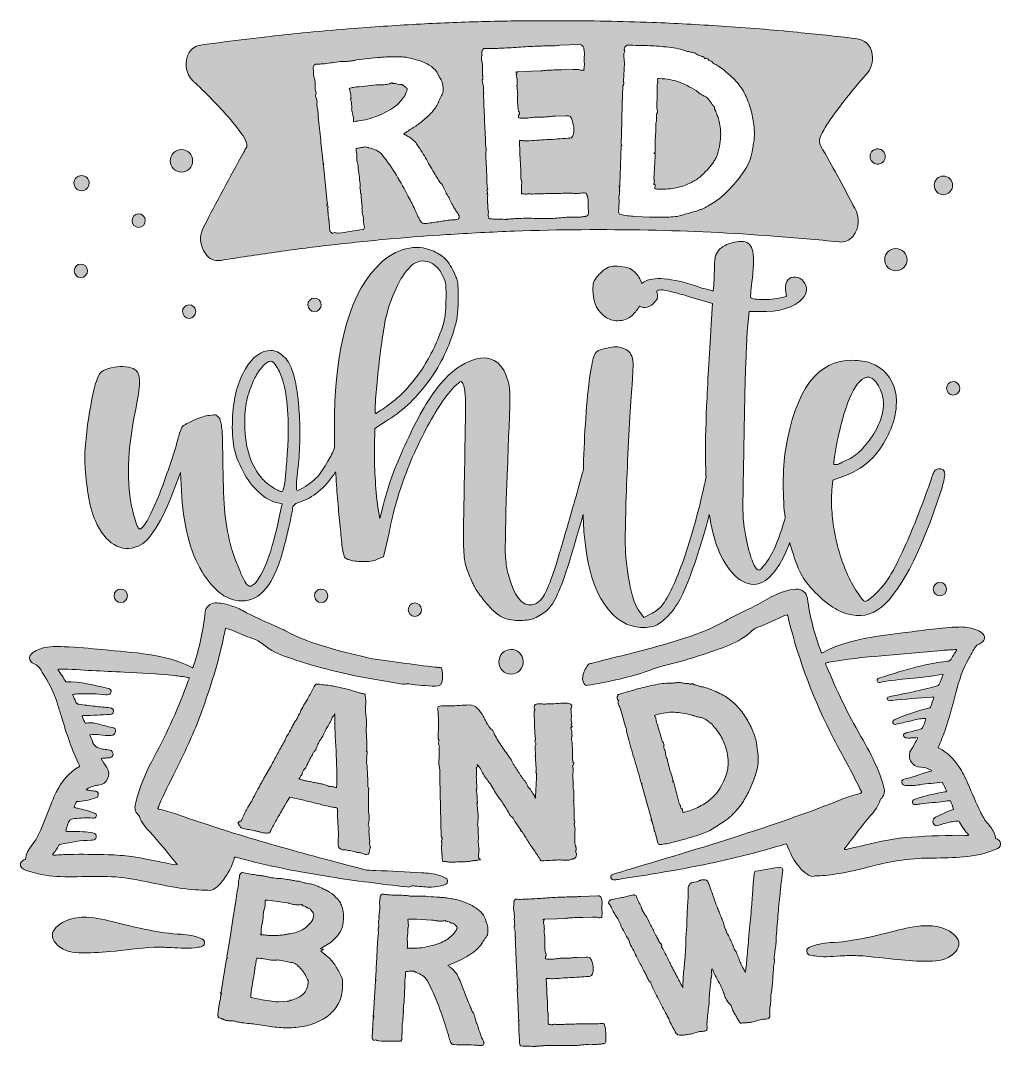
# Model space of a CAD drawing. Header units: inches. Extents: x 96 to 984, y -1005 to -75.
import ezdxf

# ---------------------------------------------------------------- set-up
doc = ezdxf.new("R2010")
doc.units = ezdxf.units.IN
doc.header["$MEASUREMENT"] = 0
doc.layers.add('Layer 1', color=7, linetype='Continuous')

# ---------------------------------------------------------------- blocks, each defined once
blk = doc.blocks.new('block 3')
at = {"layer": 'Layer 1', "true_color": 0x2b568d}
h = blk.add_hatch(color=167, dxfattribs=at)
h.dxf.hatch_style = 2
edge = h.paths.add_edge_path()
edge.add_spline(control_points=[(979.44, -816.21), (979.1, -812.09), (977.08, -808.78), (974.73, -805.63), (973.93, -804.57), (973.12, -803.51), (972.27, -802.49), (969.63, -799.33), (967.54, -795.84), (965.76, -792.14), (961.69, -783.65), (958.01, -775), (954.31, -766.35), (952.02, -761.01), (949.43, -755.83), (946.2, -751), (941.54, -744.01), (935.88, -738.09), (928.2, -734.36), (927.96, -734.24), (927.77, -734.01), (927.46, -733.75), (928.96, -730.07), (930.54, -726.42), (931.94, -722.71), (936.67, -710.15), (940.07, -697.2), (943.44, -684.23), (946.3, -673.27), (949.52, -662.45), (955.43, -652.64), (957.19, -649.71), (958.86, -646.72), (960.44, -643.69), (961.18, -642.28), (962.04, -641.22), (963.56, -640.58), (964.86, -640.04), (966.12, -639.28), (967.22, -638.41), (970.13, -636.11), (970.1, -632.44), (967.2, -630.12), (965.33, -628.63), (963.19, -627.59), (960.95, -626.76), (956.14, -625), (951.14, -624.45), (946.08, -624.59), (938.19, -624.82), (930.34, -625.64), (922.5, -626.52), (914.19, -627.45), (905.91, -628.58), (897.61, -629.64), (885.55, -631.18), (873.45, -632.49), (861.5, -634.8), (848.2, -637.37), (835.27, -641.08), (823.3, -647.63), (822.9, -647.85), (822.51, -648.17), (821.94, -648.02), (821.19, -647.39), (821.09, -646.39), (820.78, -645.52), (815.25, -630.3), (811.03, -614.75), (808.95, -598.65), (808.28, -593.51), (803.98, -590.04), (798.8, -590.25), (795.17, -590.39), (791.65, -591.23), (788.19, -592.3), (781.88, -594.25), (776.11, -597.37), (770.41, -600.61), (764.87, -603.76), (759.31, -606.85), (753.5, -609.48), (747.01, -612.43), (740.57, -615.51), (734.45, -619.16), (728.22, -622.89), (721.65, -625.85), (714.95, -628.53), (699.84, -634.56), (684.23, -639.07), (668.56, -643.34), (650.13, -648.35), (631.59, -652.89), (613.07, -657.52), (611.97, -657.79), (610.84, -657.91), (610.11, -659), (607.87, -662.34), (605.93, -665.8), (605.41, -669.88), (605.12, -672.15), (605.6, -674.21), (606.83, -676.13), (607.52, -677.19), (608.35, -677.59), (609.7, -677.37), (627.07, -674.57), (644.26, -671.01), (661.03, -665.59), (666.09, -663.96), (670.93, -661.72), (676.12, -660.45), (695.06, -655.84), (713.66, -650.09), (731.95, -643.38), (740.19, -640.36), (748.13, -636.71), (755.13, -631.31), (757.45, -629.53), (759.39, -627.12), (761.91, -625.74), (764.53, -624.3), (767.6, -623.66), (770.37, -622.4), (775.73, -619.96), (781.07, -617.47), (786.45, -615.07), (787.82, -614.45), (789.16, -613.69), (790.75, -613.6), (791.6, -614.85), (791.63, -616.32), (791.97, -617.67), (801.26, -655.5), (815.01, -691.64), (832.98, -726.17), (840.79, -741.17), (849.19, -755.87), (856.61, -771.08), (857.18, -772.24), (857.99, -773.34), (858.07, -774.62), (857.65, -775.13), (857.15, -775.14), (856.7, -775.26), (850.91, -776.81), (845.21, -778.63), (839.65, -780.85), (811.77, -792.03), (783.38, -801.76), (754.86, -811.13), (719.3, -822.81), (683.38, -833.33), (647.56, -844.14), (642.83, -845.57), (638.09, -846.96), (633.38, -848.43), (631.38, -849.05), (630.6, -850.24), (631, -851.69), (631.42, -853.19), (632.6, -853.8), (634.66, -853.56), (635.69, -853.44), (636.73, -853.31), (637.77, -853.15), (660.12, -849.77), (682.45, -846.22), (704.65, -841.92), (731.8, -836.65), (758.71, -830.37), (785.19, -822.36), (786.82, -821.87), (788.44, -821.37), (790.05, -820.88), (793.36, -829.61), (795.8, -834.31), (799.93, -839.86), (802.32, -843.08), (804.98, -846.05), (808.35, -848.3), (810.68, -849.86), (813.08, -851.15), (816.06, -850.05), (816.66, -849.83), (817.38, -849.97), (818.05, -849.96), (824.62, -849.85), (831.12, -849), (837.59, -847.9), (848.74, -845.99), (859.7, -843.18), (870.66, -840.42), (887.6, -836.16), (904.76, -833.76), (922.26, -833.84), (931.77, -833.88), (941.28, -833.63), (950.75, -832.78), (960.65, -831.88), (970.29, -829.93), (979.5, -826.07), (981.82, -825.09), (983.88, -824.01), (983.83, -821.1), (983.79, -818.3), (982.06, -816.85), (979.44, -816.21)], knot_values=[0, 0, 0, 0, 1, 1, 1, 2, 2, 2, 3, 3, 3, 4, 4, 4, 5, 5, 5, 6, 6, 6, 7, 7, 7, 8, 8, 8, 9, 9, 9, 10, 10, 10, 11, 11, 11, 12, 12, 12, 13, 13, 13, 14, 14, 14, 15, 15, 15, 16, 16, 16, 17, 17, 17, 18, 18, 18, 19, 19, 19, 20, 20, 20, 21, 21, 21, 22, 22, 22, 23, 23, 23, 24, 24, 24, 25, 25, 25, 26, 26, 26, 27, 27, 27, 28, 28, 28, 29, 29, 29, 30, 30, 30, 31, 31, 31, 32, 32, 32, 33, 33, 33, 34, 34, 34, 35, 35, 35, 36, 36, 36, 37, 37, 37, 38, 38, 38, 39, 39, 39, 40, 40, 40, 41, 41, 41, 42, 42, 42, 43, 43, 43, 44, 44, 44, 45, 45, 45, 46, 46, 46, 47, 47, 47, 48, 48, 48, 49, 49, 49, 50, 50, 50, 51, 51, 51, 52, 52, 52, 53, 53, 53, 54, 54, 54, 55, 55, 55, 56, 56, 56, 57, 57, 57, 58, 58, 58, 59, 59, 59, 60, 60, 60, 61, 61, 61, 62, 62, 62, 63, 63, 63, 64, 64, 64, 65, 65, 65, 66, 66, 66, 67, 67, 67, 68, 68, 68, 69, 69, 69, 69], degree=3, periodic=1)
edge = h.paths.add_edge_path()
edge.add_spline(control_points=[(952.39, -813.37), (936.02, -812.91), (919.7, -813.97), (903.37, -814.82), (888.75, -815.59), (874.61, -818.85), (860.46, -822.21), (855.38, -823.42), (850.29, -824.58), (845.2, -825.74), (844.37, -825.93), (843.53, -826.03), (842.71, -826.16), (842.24, -825.22), (843.01, -824.85), (843.36, -824.41), (851.1, -814.65), (858.16, -804.38), (866.49, -795.08), (870.12, -791.03), (873.19, -786.55), (875.03, -781.36), (875.3, -780.62), (875.76, -780.04), (876.27, -779.47), (878.76, -776.66), (879.26, -773.44), (878.3, -769.88), (876.58, -763.54), (874.4, -757.37), (871.79, -751.34), (867.66, -741.82), (862.79, -732.68), (857.52, -723.76), (845.46, -703.33), (835.4, -681.94), (826.38, -660.04), (826.02, -659.16), (825.54, -658.33), (825.47, -657.34), (826.35, -656.7), (827.41, -656.65), (828.42, -656.47), (844.25, -653.63), (860.21, -651.94), (876.23, -650.67), (894.51, -649.21), (912.8, -647.73), (931.04, -645.81), (935.35, -645.35), (939.68, -645.25), (944.4, -644.96), (942.22, -648.51), (940.31, -651.65), (938.35, -654.75), (937.68, -655.81), (936.45, -655.52), (935.47, -655.62), (926.67, -656.56), (918.01, -658.3), (909.43, -660.43), (897.62, -663.36), (886.04, -667.05), (874.46, -670.76), (874.01, -670.91), (873.55, -671.06), (873.14, -671.3), (872.31, -671.79), (871.98, -672.55), (872.27, -673.49), (872.51, -674.3), (873.09, -674.77), (873.95, -674.76), (874.61, -674.75), (875.28, -674.68), (875.93, -674.55), (884.43, -672.88), (893.05, -672.16), (901.66, -671.32), (911.21, -670.39), (920.77, -669.55), (930.17, -667.47), (930.71, -667.35), (931.28, -667.15), (932.06, -667.62), (930.76, -670.7), (929.44, -673.82), (928.14, -676.94), (927.82, -677.7), (927.12, -677.7), (926.5, -677.87), (912.84, -681.61), (899.02, -684.6), (885.11, -687.25), (884.37, -687.39), (883.63, -687.57), (882.89, -687.74), (881.81, -687.98), (881.15, -688.61), (881.36, -689.75), (881.57, -690.81), (882.32, -691.36), (883.42, -691.34), (884.08, -691.32), (884.75, -691.29), (885.41, -691.21), (897.49, -689.74), (909.65, -689.08), (921.76, -687.99), (922.32, -687.94), (922.89, -687.79), (923.65, -688.36), (922.62, -691.2), (921.58, -694.13), (920.5, -697.05), (920.24, -697.75), (919.6, -697.94), (918.91, -698.09), (908.84, -700.25), (899.25, -703.88), (889.7, -707.67), (889.17, -707.88), (888.62, -708.04), (888.11, -708.29), (886.56, -709.03), (885.99, -710.13), (886.42, -711.43), (886.81, -712.59), (887.83, -713.08), (889.48, -712.7), (893.55, -711.77), (897.61, -710.75), (901.68, -709.81), (905.57, -708.93), (909.41, -707.83), (913.41, -707.52), (914.35, -707.45), (915.29, -707.18), (916.4, -707.6), (915.66, -710.53), (914.31, -713.23), (913.2, -716.02), (912.8, -717.01), (911.86, -717.01), (911.07, -717.22), (907.21, -718.24), (903.34, -719.21), (899.47, -720.19), (899.2, -720.26), (898.91, -720.3), (898.64, -720.37), (896.67, -720.89), (895.99, -721.56), (896.09, -722.87), (896.2, -724.26), (897.11, -724.96), (899.19, -725.09), (900.42, -725.16), (901.65, -725.14), (902.89, -725.1), (904.77, -725.03), (906.65, -724.91), (908.49, -724.81), (908.87, -725.94), (908.22, -726.63), (907.82, -727.34), (906.33, -729.99), (904.97, -732.74), (903.2, -735.2), (898.45, -741.82), (903.29, -751.43), (911.63, -751.56), (914.84, -751.61), (917.83, -752.38), (920.61, -753.98), (920.94, -754.17), (921.28, -754.34), (921.51, -755.11), (913.28, -756.91), (905.63, -760.47), (897.42, -762.15), (895.32, -762.59), (894.45, -763.53), (894.5, -765.06), (894.56, -766.83), (895.83, -768.09), (897.9, -768.2), (902.38, -768.45), (906.84, -768.12), (911.26, -767.42), (917.75, -766.39), (924.29, -765.96), (930.94, -765.23), (932.78, -767.69), (933.9, -770.48), (935.03, -773.05), (934.67, -773.99), (934.03, -773.9), (933.49, -773.97), (924.33, -775.24), (915.49, -777.86), (906.64, -780.41), (906.55, -780.44), (906.46, -780.47), (906.37, -780.5), (904.55, -781.18), (903.83, -782.21), (904.2, -783.63), (904.55, -784.97), (905.54, -785.62), (907.29, -785.47), (908.9, -785.34), (910.49, -785.01), (912.09, -784.83), (918.99, -784.06), (925.88, -783.29), (932.78, -782.57), (934.66, -782.38), (936.48, -781.69), (938.55, -781.96), (939.62, -784.44), (940.64, -786.95), (941.4, -789.77), (935.89, -791.49), (930.84, -793.88), (925.89, -796.5), (925.39, -796.77), (924.85, -797), (924.38, -797.31), (922.7, -798.41), (922.18, -800.4), (923.03, -802.32), (923.84, -804.15), (925.44, -804.95), (927.47, -804.31), (931.28, -803.11), (935.05, -801.81), (939, -801.14), (940.78, -800.83), (942.57, -800.63), (944.37, -800.45), (945.32, -800.36), (946.28, -800.43), (946.85, -801.45), (949.15, -805.58), (951.82, -809.46), (955.13, -813), (954.05, -813.62), (953.2, -813.4), (952.39, -813.37)], knot_values=[0, 0, 0, 0, 1, 1, 1, 2, 2, 2, 3, 3, 3, 4, 4, 4, 5, 5, 5, 6, 6, 6, 7, 7, 7, 8, 8, 8, 9, 9, 9, 10, 10, 10, 11, 11, 11, 12, 12, 12, 13, 13, 13, 14, 14, 14, 15, 15, 15, 16, 16, 16, 17, 17, 17, 18, 18, 18, 19, 19, 19, 20, 20, 20, 21, 21, 21, 22, 22, 22, 23, 23, 23, 24, 24, 24, 25, 25, 25, 26, 26, 26, 27, 27, 27, 28, 28, 28, 29, 29, 29, 30, 30, 30, 31, 31, 31, 32, 32, 32, 33, 33, 33, 34, 34, 34, 35, 35, 35, 36, 36, 36, 37, 37, 37, 38, 38, 38, 39, 39, 39, 40, 40, 40, 41, 41, 41, 42, 42, 42, 43, 43, 43, 44, 44, 44, 45, 45, 45, 46, 46, 46, 47, 47, 47, 48, 48, 48, 49, 49, 49, 50, 50, 50, 51, 51, 51, 52, 52, 52, 53, 53, 53, 54, 54, 54, 55, 55, 55, 56, 56, 56, 57, 57, 57, 58, 58, 58, 59, 59, 59, 60, 60, 60, 61, 61, 61, 62, 62, 62, 63, 63, 63, 64, 64, 64, 65, 65, 65, 66, 66, 66, 67, 67, 67, 68, 68, 68, 69, 69, 69, 70, 70, 70, 71, 71, 71, 72, 72, 72, 73, 73, 73, 74, 74, 74, 75, 75, 75, 76, 76, 76, 77, 77, 77, 78, 78, 78, 79, 79, 79, 80, 80, 80, 81, 81, 81, 82, 82, 82, 83, 83, 83, 83], degree=3, periodic=1)
h = blk.add_hatch(color=167, dxfattribs=at)
h.dxf.hatch_style = 2
edge = h.paths.add_edge_path()
edge.add_spline(control_points=[(480.19, -851.34), (478.7, -850.72), (477.21, -850.08), (475.68, -849.58), (470.48, -847.88), (465.07, -847.45), (459.66, -847.16), (445.71, -846.41), (431.76, -845.58), (417.79, -845.18), (414.2, -845.07), (410.58, -845.08), (407.04, -844.14), (380.41, -837.09), (353.75, -830.14), (327.28, -822.52), (302.45, -815.36), (277.69, -807.98), (253.26, -799.56), (242.84, -795.97), (232.54, -792.04), (221.76, -789.61), (221.33, -789.51), (220.8, -789.51), (220.58, -788.91), (220.66, -787.88), (221.25, -786.99), (221.66, -786.04), (226.22, -775.69), (231.24, -765.56), (236.26, -755.42), (244.3, -739.15), (252.25, -722.85), (258.56, -705.79), (266.64, -683.94), (273.96, -661.87), (279.04, -639.1), (280.03, -634.67), (280.92, -630.22), (281.88, -625.66), (284.58, -626.1), (286.89, -627.23), (289.25, -628.17), (294.8, -630.4), (300.16, -633.13), (305.88, -634.93), (309.82, -636.16), (313.24, -637.98), (316.45, -640.69), (322.69, -645.95), (330.12, -649.26), (337.78, -651.93), (358.35, -659.1), (379.39, -664.57), (400.71, -668.99), (414.49, -671.84), (428.4, -673.92), (442.25, -676.3), (442.9, -676.41), (443.72, -676.62), (444.2, -676.34), (445.43, -675.64), (446.59, -676.04), (447.79, -676.2), (455.81, -677.24), (463.87, -677.83), (471.94, -678.25), (476.13, -678.47), (478.25, -676.36), (478.51, -672.13), (478.71, -668.6), (478.24, -665.13), (477.59, -661.71), (476.23, -661.18), (474.89, -661.22), (473.57, -661.08), (470.74, -660.77), (467.9, -660.5), (465.07, -660.13), (454.33, -658.74), (443.59, -657.33), (432.86, -655.89), (426.93, -655.09), (420.94, -654.52), (415.09, -653.3), (401.52, -650.46), (388.06, -647.09), (374.74, -643.22), (361.67, -639.42), (348.84, -635.05), (336.86, -628.43), (333.87, -626.78), (330.75, -625.34), (327.61, -624), (317.3, -619.59), (307.11, -614.93), (297.2, -609.66), (293.5, -607.7), (289.63, -606.11), (285.61, -604.89), (281.32, -603.59), (276.97, -602.63), (272.45, -602.75), (267.94, -602.88), (263.73, -606.7), (263.36, -611.07), (261.97, -627.45), (258.2, -643.31), (253.15, -658.91), (252.87, -659.78), (252.7, -660.7), (252.08, -661.43), (251.67, -661.29), (251.39, -661.23), (251.14, -661.11), (238.96, -654.95), (225.92, -651.67), (212.53, -649.54), (198.63, -647.33), (184.57, -646.51), (170.58, -645.09), (158.95, -643.9), (147.29, -643.02), (135.61, -642.46), (128.94, -642.14), (122.31, -642.09), (115.79, -643.87), (112.36, -644.8), (109.17, -646.26), (106.41, -648.52), (103.73, -650.72), (103.53, -653.88), (105.87, -656.22), (106.46, -656.82), (107.17, -657.45), (107.94, -657.69), (111.67, -658.89), (113.75, -661.67), (115.41, -664.98), (116.04, -666.25), (116.85, -667.44), (117.64, -668.63), (123.18, -677.02), (127.2, -686.11), (130.12, -695.71), (131.17, -699.17), (132.24, -702.61), (133.29, -706.07), (137.84, -721.08), (142.54, -736.03), (149.56, -750.13), (149.67, -750.35), (149.62, -750.65), (149.65, -751), (139.77, -756.18), (133.45, -764.59), (128.53, -774.26), (126.89, -777.48), (125.46, -780.79), (124.15, -784.16), (121.01, -792.21), (117.91, -800.28), (114.54, -808.25), (112.41, -813.27), (109.86, -817.98), (106.52, -822.32), (103.61, -826.09), (100.95, -830.04), (100.77, -835.11), (98.45, -835.38), (97.49, -837.15), (96.17, -838.47), (96.17, -839.42), (96.17, -840.37), (96.17, -841.32), (97.71, -843.55), (100.03, -844.51), (102.48, -845.38), (110.97, -848.38), (119.75, -849.84), (128.7, -850.45), (138.87, -851.15), (149.04, -850.76), (159.21, -850.53), (169.58, -850.3), (179.93, -850.44), (190.23, -851.82), (200.7, -853.22), (211.01, -855.44), (221.33, -857.57), (232.23, -859.81), (243.14, -861.89), (254.26, -862.68), (258.06, -862.94), (261.89, -862.66), (265.65, -863.09), (268.12, -863.38), (270.12, -862.8), (272.09, -861.5), (275.31, -859.36), (277.9, -856.59), (280.09, -853.45), (284.12, -847.67), (287.77, -841.67), (289.56, -834.74), (289.72, -834.12), (289.55, -833.37), (290.4, -832.97), (291.06, -833.12), (291.8, -833.26), (292.52, -833.45), (320.24, -840.99), (348.39, -846.46), (376.74, -850.92), (399.84, -854.56), (423.05, -857.35), (446.28, -859.98), (447.03, -860.06), (447.87, -860.31), (448.51, -859.85), (450.17, -858.67), (451.94, -859.08), (453.72, -859.25), (458.65, -859.73), (463.57, -860.25), (468.52, -860.08), (472.33, -859.96), (476.09, -859.46), (479.76, -858.37), (481.4, -857.88), (482.79, -857.11), (482.97, -855.19), (483.15, -853.15), (481.89, -852.05), (480.19, -851.34)], knot_values=[0, 0, 0, 0, 1, 1, 1, 2, 2, 2, 3, 3, 3, 4, 4, 4, 5, 5, 5, 6, 6, 6, 7, 7, 7, 8, 8, 8, 9, 9, 9, 10, 10, 10, 11, 11, 11, 12, 12, 12, 13, 13, 13, 14, 14, 14, 15, 15, 15, 16, 16, 16, 17, 17, 17, 18, 18, 18, 19, 19, 19, 20, 20, 20, 21, 21, 21, 22, 22, 22, 23, 23, 23, 24, 24, 24, 25, 25, 25, 26, 26, 26, 27, 27, 27, 28, 28, 28, 29, 29, 29, 30, 30, 30, 31, 31, 31, 32, 32, 32, 33, 33, 33, 34, 34, 34, 35, 35, 35, 36, 36, 36, 37, 37, 37, 38, 38, 38, 39, 39, 39, 40, 40, 40, 41, 41, 41, 42, 42, 42, 43, 43, 43, 44, 44, 44, 45, 45, 45, 46, 46, 46, 47, 47, 47, 48, 48, 48, 49, 49, 49, 50, 50, 50, 51, 51, 51, 52, 52, 52, 53, 53, 53, 54, 54, 54, 55, 55, 55, 56, 56, 56, 57, 57, 57, 58, 58, 58, 59, 59, 59, 60, 60, 60, 61, 61, 61, 62, 62, 62, 63, 63, 63, 64, 64, 64, 65, 65, 65, 66, 66, 66, 67, 67, 67, 68, 68, 68, 69, 69, 69, 70, 70, 70, 71, 71, 71, 72, 72, 72, 73, 73, 73, 74, 74, 74, 75, 75, 75, 76, 76, 76, 77, 77, 77, 78, 78, 78, 78], degree=3, periodic=1)
edge = h.paths.add_edge_path()
edge.add_spline(control_points=[(227.4, -838.22), (217.24, -836.26), (207.13, -834.02), (196.88, -832.53), (189.91, -831.52), (182.91, -831.08), (175.86, -830.89), (163.89, -830.57), (151.91, -830.33), (139.94, -830.59), (135.57, -830.69), (131.2, -831.01), (126.84, -831.23), (126.3, -831.25), (125.74, -831.48), (125.05, -830.97), (127.2, -828.14), (129.31, -825.37), (131.01, -822.31), (131.43, -821.55), (132.17, -821.46), (132.93, -821.3), (141.86, -819.43), (150.8, -817.61), (160, -817.8), (160.48, -817.81), (160.95, -817.77), (161.43, -817.72), (163.67, -817.46), (164.64, -816.67), (164.84, -814.97), (165.06, -813.06), (164.06, -811.71), (161.8, -811.16), (158.84, -810.44), (155.82, -810.06), (152.77, -810), (148.78, -809.92), (144.79, -809.92), (140.8, -809.84), (139.67, -809.82), (138.52, -809.91), (137.24, -809.35), (137.28, -807.38), (138.49, -805.67), (138.8, -803.77), (139.4, -800.1), (141.25, -798.39), (145.15, -798.1), (150.65, -797.7), (156.1, -796.95), (161.63, -797.7), (163.44, -797.95), (164.47, -797.38), (164.8, -796.09), (165.15, -794.66), (164.49, -793.53), (162.69, -792.9), (157.84, -791.19), (152.92, -789.77), (147.87, -788.81), (146.85, -788.62), (145.84, -788.38), (144.68, -788.13), (145.12, -786.05), (146.13, -784.37), (147.2, -782.55), (152.76, -782.82), (158.03, -781.15), (163.34, -779.69), (163.89, -779.54), (164.45, -779.39), (164.96, -779.16), (166.27, -778.55), (166.64, -777.38), (166.55, -776.08), (166.46, -774.75), (165.88, -773.63), (164.45, -773.37), (162.87, -773.07), (161.25, -772.96), (159.65, -772.74), (158.44, -772.58), (157.24, -772.39), (155.71, -772.16), (157.87, -769.88), (160.43, -769.01), (163.07, -768.35), (164.26, -768.06), (165.5, -767.97), (166.73, -767.84), (174.59, -766.99), (178.65, -758.5), (174.35, -751.84), (172.65, -749.22), (170.79, -746.71), (169.36, -743.7), (170.82, -743.07), (172.26, -743.48), (173.62, -743.3), (174.75, -743.15), (175.91, -743.21), (177.02, -742.99), (178.9, -742.6), (179.96, -741.34), (180.02, -739.68), (180.08, -737.9), (178.98, -736.43), (177.04, -736.04), (175.18, -735.67), (173.28, -735.53), (171.4, -735.27), (170.84, -735.19), (170.27, -735.1), (169.72, -734.98), (165.73, -734.13), (162.42, -732.53), (161.3, -728.08), (160.8, -726.09), (159.51, -724.34), (159.02, -722.16), (162.16, -721.41), (165.15, -721.95), (168.13, -722.33), (171.53, -722.77), (174.93, -723.14), (178.36, -722.75), (180.49, -722.51), (181.72, -721.41), (182.14, -719.48), (182.54, -717.59), (181.68, -715.87), (179.78, -715.62), (174.47, -714.92), (169.48, -712.97), (164.27, -711.9), (162.7, -711.58), (161.07, -711.39), (159.47, -711.37), (157.97, -711.35), (156.46, -711.64), (154.81, -711.81), (153.59, -709.83), (152.9, -707.59), (152.07, -705.49), (152.61, -704.65), (153.33, -704.9), (153.94, -704.87), (161.63, -704.5), (169.32, -704.16), (177.01, -703.78), (179.23, -703.67), (180.38, -702.76), (180.47, -701.16), (180.57, -699.49), (179.34, -698.06), (177.27, -697.81), (172.74, -697.28), (168.19, -696.93), (163.66, -696.4), (158.75, -695.84), (153.86, -695.15), (148.95, -694.56), (147.7, -694.4), (146.89, -693.9), (146.39, -692.68), (145.46, -690.42), (144.39, -688.21), (143.22, -685.62), (145.29, -685.42), (147.04, -685.16), (148.8, -685.09), (156.98, -684.79), (165.15, -685.03), (173.29, -685.94), (173.76, -686), (174.24, -686.06), (174.71, -686.06), (176.61, -686.04), (177.95, -685), (178.2, -683.37), (178.44, -681.86), (177.59, -680.67), (175.62, -680.22), (163.03, -677.34), (150.5, -674.09), (137.25, -674.18), (135.01, -670.44), (132.62, -666.7), (129.88, -663.27), (130.5, -662.38), (131.21, -662.7), (131.82, -662.69), (141.62, -662.59), (151.37, -663.6), (161.15, -664.05), (170.84, -664.49), (180.51, -665.11), (190.2, -665.49), (205.21, -666.09), (220.2, -666.93), (235.14, -668.54), (239.38, -669), (243.61, -669.65), (247.85, -670.21), (248.22, -670.26), (248.61, -670.28), (248.9, -670.79), (249.04, -671.65), (248.49, -672.48), (248.17, -673.34), (239.49, -697.01), (229.27, -719.99), (217.27, -742.18), (211.13, -753.55), (205.71, -765.29), (202.11, -777.77), (201.42, -780.14), (200.81, -782.54), (200.23, -784.94), (199.35, -788.6), (199.92, -791.93), (202.66, -794.69), (203.14, -795.17), (203.56, -795.68), (203.81, -796.3), (205.9, -801.62), (209.28, -806.11), (213.18, -810.16), (221.77, -819.08), (229.12, -829.04), (237.16, -838.42), (237.52, -838.83), (238.01, -839.2), (237.95, -840.02), (234.38, -839.69), (230.9, -838.9), (227.4, -838.22)], knot_values=[0, 0, 0, 0, 1, 1, 1, 2, 2, 2, 3, 3, 3, 4, 4, 4, 5, 5, 5, 6, 6, 6, 7, 7, 7, 8, 8, 8, 9, 9, 9, 10, 10, 10, 11, 11, 11, 12, 12, 12, 13, 13, 13, 14, 14, 14, 15, 15, 15, 16, 16, 16, 17, 17, 17, 18, 18, 18, 19, 19, 19, 20, 20, 20, 21, 21, 21, 22, 22, 22, 23, 23, 23, 24, 24, 24, 25, 25, 25, 26, 26, 26, 27, 27, 27, 28, 28, 28, 29, 29, 29, 30, 30, 30, 31, 31, 31, 32, 32, 32, 33, 33, 33, 34, 34, 34, 35, 35, 35, 36, 36, 36, 37, 37, 37, 38, 38, 38, 39, 39, 39, 40, 40, 40, 41, 41, 41, 42, 42, 42, 43, 43, 43, 44, 44, 44, 45, 45, 45, 46, 46, 46, 47, 47, 47, 48, 48, 48, 49, 49, 49, 50, 50, 50, 51, 51, 51, 52, 52, 52, 53, 53, 53, 54, 54, 54, 55, 55, 55, 56, 56, 56, 57, 57, 57, 58, 58, 58, 59, 59, 59, 60, 60, 60, 61, 61, 61, 62, 62, 62, 63, 63, 63, 64, 64, 64, 65, 65, 65, 66, 66, 66, 67, 67, 67, 68, 68, 68, 69, 69, 69, 70, 70, 70, 71, 71, 71, 72, 72, 72, 73, 73, 73, 74, 74, 74, 75, 75, 75, 76, 76, 76, 77, 77, 77, 78, 78, 78, 79, 79, 79, 79], degree=3, periodic=1)
at = {"layer": 'Layer 1', "lineweight": 0}
for points, knots in [([(979.44, -816.21), (979.1, -812.09), (977.08, -808.78), (974.73, -805.63), (973.93, -804.57), (973.12, -803.51), (972.27, -802.49), (969.63, -799.33), (967.54, -795.84), (965.76, -792.14), (961.69, -783.65), (958.01, -775), (954.31, -766.35), (952.02, -761.01), (949.43, -755.83), (946.2, -751), (941.54, -744.01), (935.88, -738.09), (928.2, -734.36), (927.96, -734.24), (927.77, -734.01), (927.46, -733.75), (928.96, -730.07), (930.54, -726.42), (931.94, -722.71), (936.67, -710.15), (940.07, -697.2), (943.44, -684.23), (946.3, -673.27), (949.52, -662.45), (955.43, -652.64), (957.19, -649.71), (958.86, -646.72), (960.44, -643.69), (961.18, -642.28), (962.04, -641.22), (963.56, -640.58), (964.86, -640.04), (966.12, -639.28), (967.22, -638.41), (970.13, -636.11), (970.1, -632.44), (967.2, -630.12), (965.33, -628.63), (963.19, -627.59), (960.95, -626.76), (956.14, -625), (951.14, -624.45), (946.08, -624.59), (938.19, -624.82), (930.34, -625.64), (922.5, -626.52), (914.19, -627.45), (905.91, -628.58), (897.61, -629.64), (885.55, -631.18), (873.45, -632.49), (861.5, -634.8), (848.2, -637.37), (835.27, -641.08), (823.3, -647.63), (822.9, -647.85), (822.51, -648.17), (821.94, -648.02), (821.19, -647.39), (821.09, -646.39), (820.78, -645.52), (815.25, -630.3), (811.03, -614.75), (808.95, -598.65), (808.28, -593.51), (803.98, -590.04), (798.8, -590.25), (795.17, -590.39), (791.65, -591.23), (788.19, -592.3), (781.88, -594.25), (776.11, -597.37), (770.41, -600.61), (764.87, -603.76), (759.31, -606.85), (753.5, -609.48), (747.01, -612.43), (740.57, -615.51), (734.45, -619.16), (728.22, -622.89), (721.65, -625.85), (714.95, -628.53), (699.84, -634.56), (684.23, -639.07), (668.56, -643.34), (650.13, -648.35), (631.59, -652.89), (613.07, -657.52), (611.97, -657.79), (610.84, -657.91), (610.11, -659), (607.87, -662.34), (605.93, -665.8), (605.41, -669.88), (605.12, -672.15), (605.6, -674.21), (606.83, -676.13), (607.52, -677.19), (608.35, -677.59), (609.7, -677.37), (627.07, -674.57), (644.26, -671.01), (661.03, -665.59), (666.09, -663.96), (670.93, -661.72), (676.12, -660.45), (695.06, -655.84), (713.66, -650.09), (731.95, -643.38), (740.19, -640.36), (748.13, -636.71), (755.13, -631.31), (757.45, -629.53), (759.39, -627.12), (761.91, -625.74), (764.53, -624.3), (767.6, -623.66), (770.37, -622.4), (775.73, -619.96), (781.07, -617.47), (786.45, -615.07), (787.82, -614.45), (789.16, -613.69), (790.75, -613.6), (791.6, -614.85), (791.63, -616.32), (791.97, -617.67), (801.26, -655.5), (815.01, -691.64), (832.98, -726.17), (840.79, -741.17), (849.19, -755.87), (856.61, -771.08), (857.18, -772.24), (857.99, -773.34), (858.07, -774.62), (857.65, -775.13), (857.15, -775.14), (856.7, -775.26), (850.91, -776.81), (845.21, -778.63), (839.65, -780.85), (811.77, -792.03), (783.38, -801.76), (754.86, -811.13), (719.3, -822.81), (683.38, -833.33), (647.56, -844.14), (642.83, -845.57), (638.09, -846.96), (633.38, -848.43), (631.38, -849.05), (630.6, -850.24), (631, -851.69), (631.42, -853.19), (632.6, -853.8), (634.66, -853.56), (635.69, -853.44), (636.73, -853.31), (637.77, -853.15), (660.12, -849.77), (682.45, -846.22), (704.65, -841.92), (731.8, -836.65), (758.71, -830.37), (785.19, -822.36), (786.82, -821.87), (788.44, -821.37), (790.05, -820.88), (793.36, -829.61), (795.8, -834.31), (799.93, -839.86), (802.32, -843.08), (804.98, -846.05), (808.35, -848.3), (810.68, -849.86), (813.08, -851.15), (816.06, -850.05), (816.66, -849.83), (817.38, -849.97), (818.05, -849.96), (824.62, -849.85), (831.12, -849), (837.59, -847.9), (848.74, -845.99), (859.7, -843.18), (870.66, -840.42), (887.6, -836.16), (904.76, -833.76), (922.26, -833.84), (931.77, -833.88), (941.28, -833.63), (950.75, -832.78), (960.65, -831.88), (970.29, -829.93), (979.5, -826.07), (981.82, -825.09), (983.88, -824.01), (983.83, -821.1), (983.79, -818.3), (982.06, -816.85), (979.44, -816.21)], [0, 0, 0, 0, 1, 1, 1, 2, 2, 2, 3, 3, 3, 4, 4, 4, 5, 5, 5, 6, 6, 6, 7, 7, 7, 8, 8, 8, 9, 9, 9, 10, 10, 10, 11, 11, 11, 12, 12, 12, 13, 13, 13, 14, 14, 14, 15, 15, 15, 16, 16, 16, 17, 17, 17, 18, 18, 18, 19, 19, 19, 20, 20, 20, 21, 21, 21, 22, 22, 22, 23, 23, 23, 24, 24, 24, 25, 25, 25, 26, 26, 26, 27, 27, 27, 28, 28, 28, 29, 29, 29, 30, 30, 30, 31, 31, 31, 32, 32, 32, 33, 33, 33, 34, 34, 34, 35, 35, 35, 36, 36, 36, 37, 37, 37, 38, 38, 38, 39, 39, 39, 40, 40, 40, 41, 41, 41, 42, 42, 42, 43, 43, 43, 44, 44, 44, 45, 45, 45, 46, 46, 46, 47, 47, 47, 48, 48, 48, 49, 49, 49, 50, 50, 50, 51, 51, 51, 52, 52, 52, 53, 53, 53, 54, 54, 54, 55, 55, 55, 56, 56, 56, 57, 57, 57, 58, 58, 58, 59, 59, 59, 60, 60, 60, 61, 61, 61, 62, 62, 62, 63, 63, 63, 64, 64, 64, 65, 65, 65, 66, 66, 66, 67, 67, 67, 68, 68, 68, 69, 69, 69, 69]), ([(480.19, -851.34), (478.7, -850.72), (477.21, -850.08), (475.68, -849.58), (470.48, -847.88), (465.07, -847.45), (459.66, -847.16), (445.71, -846.41), (431.76, -845.58), (417.79, -845.18), (414.2, -845.07), (410.58, -845.08), (407.04, -844.14), (380.41, -837.09), (353.75, -830.14), (327.28, -822.52), (302.45, -815.36), (277.69, -807.98), (253.26, -799.56), (242.84, -795.97), (232.54, -792.04), (221.76, -789.61), (221.33, -789.51), (220.8, -789.51), (220.58, -788.91), (220.66, -787.88), (221.25, -786.99), (221.66, -786.04), (226.22, -775.69), (231.24, -765.56), (236.26, -755.42), (244.3, -739.15), (252.25, -722.85), (258.56, -705.79), (266.64, -683.94), (273.96, -661.87), (279.04, -639.1), (280.03, -634.67), (280.92, -630.22), (281.88, -625.66), (284.58, -626.1), (286.89, -627.23), (289.25, -628.17), (294.8, -630.4), (300.16, -633.13), (305.88, -634.93), (309.82, -636.16), (313.24, -637.98), (316.45, -640.69), (322.69, -645.95), (330.12, -649.26), (337.78, -651.93), (358.35, -659.1), (379.39, -664.57), (400.71, -668.99), (414.49, -671.84), (428.4, -673.92), (442.25, -676.3), (442.9, -676.41), (443.72, -676.62), (444.2, -676.34), (445.43, -675.64), (446.59, -676.04), (447.79, -676.2), (455.81, -677.24), (463.87, -677.83), (471.94, -678.25), (476.13, -678.47), (478.25, -676.36), (478.51, -672.13), (478.71, -668.6), (478.24, -665.13), (477.59, -661.71), (476.23, -661.18), (474.89, -661.22), (473.57, -661.08), (470.74, -660.77), (467.9, -660.5), (465.07, -660.13), (454.33, -658.74), (443.59, -657.33), (432.86, -655.89), (426.93, -655.09), (420.94, -654.52), (415.09, -653.3), (401.52, -650.46), (388.06, -647.09), (374.74, -643.22), (361.67, -639.42), (348.84, -635.05), (336.86, -628.43), (333.87, -626.78), (330.75, -625.34), (327.61, -624), (317.3, -619.59), (307.11, -614.93), (297.2, -609.66), (293.5, -607.7), (289.63, -606.11), (285.61, -604.89), (281.32, -603.59), (276.97, -602.63), (272.45, -602.75), (267.94, -602.88), (263.73, -606.7), (263.36, -611.07), (261.97, -627.45), (258.2, -643.31), (253.15, -658.91), (252.87, -659.78), (252.7, -660.7), (252.08, -661.43), (251.67, -661.29), (251.39, -661.23), (251.14, -661.11), (238.96, -654.95), (225.92, -651.67), (212.53, -649.54), (198.63, -647.33), (184.57, -646.51), (170.58, -645.09), (158.95, -643.9), (147.29, -643.02), (135.61, -642.46), (128.94, -642.14), (122.31, -642.09), (115.79, -643.87), (112.36, -644.8), (109.17, -646.26), (106.41, -648.52), (103.73, -650.72), (103.53, -653.88), (105.87, -656.22), (106.46, -656.82), (107.17, -657.45), (107.94, -657.69), (111.67, -658.89), (113.75, -661.67), (115.41, -664.98), (116.04, -666.25), (116.85, -667.44), (117.64, -668.63), (123.18, -677.02), (127.2, -686.11), (130.12, -695.71), (131.17, -699.17), (132.24, -702.61), (133.29, -706.07), (137.84, -721.08), (142.54, -736.03), (149.56, -750.13), (149.67, -750.35), (149.62, -750.65), (149.65, -751), (139.77, -756.18), (133.45, -764.59), (128.53, -774.26), (126.89, -777.48), (125.46, -780.79), (124.15, -784.16), (121.01, -792.21), (117.91, -800.28), (114.54, -808.25), (112.41, -813.27), (109.86, -817.98), (106.52, -822.32), (103.61, -826.09), (100.95, -830.04), (100.77, -835.11), (98.45, -835.38), (97.49, -837.15), (96.17, -838.47), (96.17, -839.42), (96.17, -840.37), (96.17, -841.32), (97.71, -843.55), (100.03, -844.51), (102.48, -845.38), (110.97, -848.38), (119.75, -849.84), (128.7, -850.45), (138.87, -851.15), (149.04, -850.76), (159.21, -850.53), (169.58, -850.3), (179.93, -850.44), (190.23, -851.82), (200.7, -853.22), (211.01, -855.44), (221.33, -857.57), (232.23, -859.81), (243.14, -861.89), (254.26, -862.68), (258.06, -862.94), (261.89, -862.66), (265.65, -863.09), (268.12, -863.38), (270.12, -862.8), (272.09, -861.5), (275.31, -859.36), (277.9, -856.59), (280.09, -853.45), (284.12, -847.67), (287.77, -841.67), (289.56, -834.74), (289.72, -834.12), (289.55, -833.37), (290.4, -832.97), (291.06, -833.12), (291.8, -833.26), (292.52, -833.45), (320.24, -840.99), (348.39, -846.46), (376.74, -850.92), (399.84, -854.56), (423.05, -857.35), (446.28, -859.98), (447.03, -860.06), (447.87, -860.31), (448.51, -859.85), (450.17, -858.67), (451.94, -859.08), (453.72, -859.25), (458.65, -859.73), (463.57, -860.25), (468.52, -860.08), (472.33, -859.96), (476.09, -859.46), (479.76, -858.37), (481.4, -857.88), (482.79, -857.11), (482.97, -855.19), (483.15, -853.15), (481.89, -852.05), (480.19, -851.34)], [0, 0, 0, 0, 1, 1, 1, 2, 2, 2, 3, 3, 3, 4, 4, 4, 5, 5, 5, 6, 6, 6, 7, 7, 7, 8, 8, 8, 9, 9, 9, 10, 10, 10, 11, 11, 11, 12, 12, 12, 13, 13, 13, 14, 14, 14, 15, 15, 15, 16, 16, 16, 17, 17, 17, 18, 18, 18, 19, 19, 19, 20, 20, 20, 21, 21, 21, 22, 22, 22, 23, 23, 23, 24, 24, 24, 25, 25, 25, 26, 26, 26, 27, 27, 27, 28, 28, 28, 29, 29, 29, 30, 30, 30, 31, 31, 31, 32, 32, 32, 33, 33, 33, 34, 34, 34, 35, 35, 35, 36, 36, 36, 37, 37, 37, 38, 38, 38, 39, 39, 39, 40, 40, 40, 41, 41, 41, 42, 42, 42, 43, 43, 43, 44, 44, 44, 45, 45, 45, 46, 46, 46, 47, 47, 47, 48, 48, 48, 49, 49, 49, 50, 50, 50, 51, 51, 51, 52, 52, 52, 53, 53, 53, 54, 54, 54, 55, 55, 55, 56, 56, 56, 57, 57, 57, 58, 58, 58, 59, 59, 59, 60, 60, 60, 61, 61, 61, 62, 62, 62, 63, 63, 63, 64, 64, 64, 65, 65, 65, 66, 66, 66, 67, 67, 67, 68, 68, 68, 69, 69, 69, 70, 70, 70, 71, 71, 71, 72, 72, 72, 73, 73, 73, 74, 74, 74, 75, 75, 75, 76, 76, 76, 77, 77, 77, 78, 78, 78, 78]), ([(952.39, -813.37), (936.02, -812.91), (919.7, -813.97), (903.37, -814.82), (888.75, -815.59), (874.61, -818.85), (860.46, -822.21), (855.38, -823.42), (850.29, -824.58), (845.2, -825.74), (844.37, -825.93), (843.53, -826.03), (842.71, -826.16), (842.24, -825.22), (843.01, -824.85), (843.36, -824.41), (851.1, -814.65), (858.16, -804.38), (866.49, -795.08), (870.12, -791.03), (873.19, -786.55), (875.03, -781.36), (875.3, -780.62), (875.76, -780.04), (876.27, -779.47), (878.76, -776.66), (879.26, -773.44), (878.3, -769.88), (876.58, -763.54), (874.4, -757.37), (871.79, -751.34), (867.66, -741.82), (862.79, -732.68), (857.52, -723.76), (845.46, -703.33), (835.4, -681.94), (826.38, -660.04), (826.02, -659.16), (825.54, -658.33), (825.47, -657.34), (826.35, -656.7), (827.41, -656.65), (828.42, -656.47), (844.25, -653.63), (860.21, -651.94), (876.23, -650.67), (894.51, -649.21), (912.8, -647.73), (931.04, -645.81), (935.35, -645.35), (939.68, -645.25), (944.4, -644.96), (942.22, -648.51), (940.31, -651.65), (938.35, -654.75), (937.68, -655.81), (936.45, -655.52), (935.47, -655.62), (926.67, -656.56), (918.01, -658.3), (909.43, -660.43), (897.62, -663.36), (886.04, -667.05), (874.46, -670.76), (874.01, -670.91), (873.55, -671.06), (873.14, -671.3), (872.31, -671.79), (871.98, -672.55), (872.27, -673.49), (872.51, -674.3), (873.09, -674.77), (873.95, -674.76), (874.61, -674.75), (875.28, -674.68), (875.93, -674.55), (884.43, -672.88), (893.05, -672.16), (901.66, -671.32), (911.21, -670.39), (920.77, -669.55), (930.17, -667.47), (930.71, -667.35), (931.28, -667.15), (932.06, -667.62), (930.76, -670.7), (929.44, -673.82), (928.14, -676.94), (927.82, -677.7), (927.12, -677.7), (926.5, -677.87), (912.84, -681.61), (899.02, -684.6), (885.11, -687.25), (884.37, -687.39), (883.63, -687.57), (882.89, -687.74), (881.81, -687.98), (881.15, -688.61), (881.36, -689.75), (881.57, -690.81), (882.32, -691.36), (883.42, -691.34), (884.08, -691.32), (884.75, -691.29), (885.41, -691.21), (897.49, -689.74), (909.65, -689.08), (921.76, -687.99), (922.32, -687.94), (922.89, -687.79), (923.65, -688.36), (922.62, -691.2), (921.58, -694.13), (920.5, -697.05), (920.24, -697.75), (919.6, -697.94), (918.91, -698.09), (908.84, -700.25), (899.25, -703.88), (889.7, -707.67), (889.17, -707.88), (888.62, -708.04), (888.11, -708.29), (886.56, -709.03), (885.99, -710.13), (886.42, -711.43), (886.81, -712.59), (887.83, -713.08), (889.48, -712.7), (893.55, -711.77), (897.61, -710.75), (901.68, -709.81), (905.57, -708.93), (909.41, -707.83), (913.41, -707.52), (914.35, -707.45), (915.29, -707.18), (916.4, -707.6), (915.66, -710.53), (914.31, -713.23), (913.2, -716.02), (912.8, -717.01), (911.86, -717.01), (911.07, -717.22), (907.21, -718.24), (903.34, -719.21), (899.47, -720.19), (899.2, -720.26), (898.91, -720.3), (898.64, -720.37), (896.67, -720.89), (895.99, -721.56), (896.09, -722.87), (896.2, -724.26), (897.11, -724.96), (899.19, -725.09), (900.42, -725.16), (901.65, -725.14), (902.89, -725.1), (904.77, -725.03), (906.65, -724.91), (908.49, -724.81), (908.87, -725.94), (908.22, -726.63), (907.82, -727.34), (906.33, -729.99), (904.97, -732.74), (903.2, -735.2), (898.45, -741.82), (903.29, -751.43), (911.63, -751.56), (914.84, -751.61), (917.83, -752.38), (920.61, -753.98), (920.94, -754.17), (921.28, -754.34), (921.51, -755.11), (913.28, -756.91), (905.63, -760.47), (897.42, -762.15), (895.32, -762.59), (894.45, -763.53), (894.5, -765.06), (894.56, -766.83), (895.83, -768.09), (897.9, -768.2), (902.38, -768.45), (906.84, -768.12), (911.26, -767.42), (917.75, -766.39), (924.29, -765.96), (930.94, -765.23), (932.78, -767.69), (933.9, -770.48), (935.03, -773.05), (934.67, -773.99), (934.03, -773.9), (933.49, -773.97), (924.33, -775.24), (915.49, -777.86), (906.64, -780.41), (906.55, -780.44), (906.46, -780.47), (906.37, -780.5), (904.55, -781.18), (903.83, -782.21), (904.2, -783.63), (904.55, -784.97), (905.54, -785.62), (907.29, -785.47), (908.9, -785.34), (910.49, -785.01), (912.09, -784.83), (918.99, -784.06), (925.88, -783.29), (932.78, -782.57), (934.66, -782.38), (936.48, -781.69), (938.55, -781.96), (939.62, -784.44), (940.64, -786.95), (941.4, -789.77), (935.89, -791.49), (930.84, -793.88), (925.89, -796.5), (925.39, -796.77), (924.85, -797), (924.38, -797.31), (922.7, -798.41), (922.18, -800.4), (923.03, -802.32), (923.84, -804.15), (925.44, -804.95), (927.47, -804.31), (931.28, -803.11), (935.05, -801.81), (939, -801.14), (940.78, -800.83), (942.57, -800.63), (944.37, -800.45), (945.32, -800.36), (946.28, -800.43), (946.85, -801.45), (949.15, -805.58), (951.82, -809.46), (955.13, -813), (954.05, -813.62), (953.2, -813.4), (952.39, -813.37)], [0, 0, 0, 0, 1, 1, 1, 2, 2, 2, 3, 3, 3, 4, 4, 4, 5, 5, 5, 6, 6, 6, 7, 7, 7, 8, 8, 8, 9, 9, 9, 10, 10, 10, 11, 11, 11, 12, 12, 12, 13, 13, 13, 14, 14, 14, 15, 15, 15, 16, 16, 16, 17, 17, 17, 18, 18, 18, 19, 19, 19, 20, 20, 20, 21, 21, 21, 22, 22, 22, 23, 23, 23, 24, 24, 24, 25, 25, 25, 26, 26, 26, 27, 27, 27, 28, 28, 28, 29, 29, 29, 30, 30, 30, 31, 31, 31, 32, 32, 32, 33, 33, 33, 34, 34, 34, 35, 35, 35, 36, 36, 36, 37, 37, 37, 38, 38, 38, 39, 39, 39, 40, 40, 40, 41, 41, 41, 42, 42, 42, 43, 43, 43, 44, 44, 44, 45, 45, 45, 46, 46, 46, 47, 47, 47, 48, 48, 48, 49, 49, 49, 50, 50, 50, 51, 51, 51, 52, 52, 52, 53, 53, 53, 54, 54, 54, 55, 55, 55, 56, 56, 56, 57, 57, 57, 58, 58, 58, 59, 59, 59, 60, 60, 60, 61, 61, 61, 62, 62, 62, 63, 63, 63, 64, 64, 64, 65, 65, 65, 66, 66, 66, 67, 67, 67, 68, 68, 68, 69, 69, 69, 70, 70, 70, 71, 71, 71, 72, 72, 72, 73, 73, 73, 74, 74, 74, 75, 75, 75, 76, 76, 76, 77, 77, 77, 78, 78, 78, 79, 79, 79, 80, 80, 80, 81, 81, 81, 82, 82, 82, 83, 83, 83, 83]), ([(227.4, -838.22), (217.24, -836.26), (207.13, -834.02), (196.88, -832.53), (189.91, -831.52), (182.91, -831.08), (175.86, -830.89), (163.89, -830.57), (151.91, -830.33), (139.94, -830.59), (135.57, -830.69), (131.2, -831.01), (126.84, -831.23), (126.3, -831.25), (125.74, -831.48), (125.05, -830.97), (127.2, -828.14), (129.31, -825.37), (131.01, -822.31), (131.43, -821.55), (132.17, -821.46), (132.93, -821.3), (141.86, -819.43), (150.8, -817.61), (160, -817.8), (160.48, -817.81), (160.95, -817.77), (161.43, -817.72), (163.67, -817.46), (164.64, -816.67), (164.84, -814.97), (165.06, -813.06), (164.06, -811.71), (161.8, -811.16), (158.84, -810.44), (155.82, -810.06), (152.77, -810), (148.78, -809.92), (144.79, -809.92), (140.8, -809.84), (139.67, -809.82), (138.52, -809.91), (137.24, -809.35), (137.28, -807.38), (138.49, -805.67), (138.8, -803.77), (139.4, -800.1), (141.25, -798.39), (145.15, -798.1), (150.65, -797.7), (156.1, -796.95), (161.63, -797.7), (163.44, -797.95), (164.47, -797.38), (164.8, -796.09), (165.15, -794.66), (164.49, -793.53), (162.69, -792.9), (157.84, -791.19), (152.92, -789.77), (147.87, -788.81), (146.85, -788.62), (145.84, -788.38), (144.68, -788.13), (145.12, -786.05), (146.13, -784.37), (147.2, -782.55), (152.76, -782.82), (158.03, -781.15), (163.34, -779.69), (163.89, -779.54), (164.45, -779.39), (164.96, -779.16), (166.27, -778.55), (166.64, -777.38), (166.55, -776.08), (166.46, -774.75), (165.88, -773.63), (164.45, -773.37), (162.87, -773.07), (161.25, -772.96), (159.65, -772.74), (158.44, -772.58), (157.24, -772.39), (155.71, -772.16), (157.87, -769.88), (160.43, -769.01), (163.07, -768.35), (164.26, -768.06), (165.5, -767.97), (166.73, -767.84), (174.59, -766.99), (178.65, -758.5), (174.35, -751.84), (172.65, -749.22), (170.79, -746.71), (169.36, -743.7), (170.82, -743.07), (172.26, -743.48), (173.62, -743.3), (174.75, -743.15), (175.91, -743.21), (177.02, -742.99), (178.9, -742.6), (179.96, -741.34), (180.02, -739.68), (180.08, -737.9), (178.98, -736.43), (177.04, -736.04), (175.18, -735.67), (173.28, -735.53), (171.4, -735.27), (170.84, -735.19), (170.27, -735.1), (169.72, -734.98), (165.73, -734.13), (162.42, -732.53), (161.3, -728.08), (160.8, -726.09), (159.51, -724.34), (159.02, -722.16), (162.16, -721.41), (165.15, -721.95), (168.13, -722.33), (171.53, -722.77), (174.93, -723.14), (178.36, -722.75), (180.49, -722.51), (181.72, -721.41), (182.14, -719.48), (182.54, -717.59), (181.68, -715.87), (179.78, -715.62), (174.47, -714.92), (169.48, -712.97), (164.27, -711.9), (162.7, -711.58), (161.07, -711.39), (159.47, -711.37), (157.97, -711.35), (156.46, -711.64), (154.81, -711.81), (153.59, -709.83), (152.9, -707.59), (152.07, -705.49), (152.61, -704.65), (153.33, -704.9), (153.94, -704.87), (161.63, -704.5), (169.32, -704.16), (177.01, -703.78), (179.23, -703.67), (180.38, -702.76), (180.47, -701.16), (180.57, -699.49), (179.34, -698.06), (177.27, -697.81), (172.74, -697.28), (168.19, -696.93), (163.66, -696.4), (158.75, -695.84), (153.86, -695.15), (148.95, -694.56), (147.7, -694.4), (146.89, -693.9), (146.39, -692.68), (145.46, -690.42), (144.39, -688.21), (143.22, -685.62), (145.29, -685.42), (147.04, -685.16), (148.8, -685.09), (156.98, -684.79), (165.15, -685.03), (173.29, -685.94), (173.76, -686), (174.24, -686.06), (174.71, -686.06), (176.61, -686.04), (177.95, -685), (178.2, -683.37), (178.44, -681.86), (177.59, -680.67), (175.62, -680.22), (163.03, -677.34), (150.5, -674.09), (137.25, -674.18), (135.01, -670.44), (132.62, -666.7), (129.88, -663.27), (130.5, -662.38), (131.21, -662.7), (131.82, -662.69), (141.62, -662.59), (151.37, -663.6), (161.15, -664.05), (170.84, -664.49), (180.51, -665.11), (190.2, -665.49), (205.21, -666.09), (220.2, -666.93), (235.14, -668.54), (239.38, -669), (243.61, -669.65), (247.85, -670.21), (248.22, -670.26), (248.61, -670.28), (248.9, -670.79), (249.04, -671.65), (248.49, -672.48), (248.17, -673.34), (239.49, -697.01), (229.27, -719.99), (217.27, -742.18), (211.13, -753.55), (205.71, -765.29), (202.11, -777.77), (201.42, -780.14), (200.81, -782.54), (200.23, -784.94), (199.35, -788.6), (199.92, -791.93), (202.66, -794.69), (203.14, -795.17), (203.56, -795.68), (203.81, -796.3), (205.9, -801.62), (209.28, -806.11), (213.18, -810.16), (221.77, -819.08), (229.12, -829.04), (237.16, -838.42), (237.52, -838.83), (238.01, -839.2), (237.95, -840.02), (234.38, -839.69), (230.9, -838.9), (227.4, -838.22)], [0, 0, 0, 0, 1, 1, 1, 2, 2, 2, 3, 3, 3, 4, 4, 4, 5, 5, 5, 6, 6, 6, 7, 7, 7, 8, 8, 8, 9, 9, 9, 10, 10, 10, 11, 11, 11, 12, 12, 12, 13, 13, 13, 14, 14, 14, 15, 15, 15, 16, 16, 16, 17, 17, 17, 18, 18, 18, 19, 19, 19, 20, 20, 20, 21, 21, 21, 22, 22, 22, 23, 23, 23, 24, 24, 24, 25, 25, 25, 26, 26, 26, 27, 27, 27, 28, 28, 28, 29, 29, 29, 30, 30, 30, 31, 31, 31, 32, 32, 32, 33, 33, 33, 34, 34, 34, 35, 35, 35, 36, 36, 36, 37, 37, 37, 38, 38, 38, 39, 39, 39, 40, 40, 40, 41, 41, 41, 42, 42, 42, 43, 43, 43, 44, 44, 44, 45, 45, 45, 46, 46, 46, 47, 47, 47, 48, 48, 48, 49, 49, 49, 50, 50, 50, 51, 51, 51, 52, 52, 52, 53, 53, 53, 54, 54, 54, 55, 55, 55, 56, 56, 56, 57, 57, 57, 58, 58, 58, 59, 59, 59, 60, 60, 60, 61, 61, 61, 62, 62, 62, 63, 63, 63, 64, 64, 64, 65, 65, 65, 66, 66, 66, 67, 67, 67, 68, 68, 68, 69, 69, 69, 70, 70, 70, 71, 71, 71, 72, 72, 72, 73, 73, 73, 74, 74, 74, 75, 75, 75, 76, 76, 76, 77, 77, 77, 78, 78, 78, 79, 79, 79, 79])]:
    blk.add_open_spline(points, degree=3, knots=knots, dxfattribs=at)
blk = doc.blocks.new('block 4')
at = {"layer": 'Layer 1', "true_color": 0xd21b30}
h = blk.add_hatch(color=242, dxfattribs=at)
h.dxf.hatch_style = 2
edge = h.paths.add_edge_path()
edge.add_spline(control_points=[(293.1, -801.65), (293.1, -801.65), (293.84, -801.19), (293.84, -801.19), (294.24, -801.27), (294.71, -801.03), (295.26, -800.46), (295.59, -800.25), (295.88, -800.18), (296.15, -800.24), (296.15, -800.24), (296.2, -800.04), (296.2, -800.04), (296.2, -800.04), (296.24, -799.84), (296.24, -799.84), (296.3, -799.57), (296.37, -799.41), (296.45, -799.36), (296.54, -799.31), (296.61, -799.15), (296.67, -798.88), (296.76, -798.48), (296.86, -798.16), (296.99, -797.91), (297.12, -797.66), (297.2, -797.47), (297.23, -797.33), (298.02, -795.69), (298.84, -794.06), (299.7, -792.43), (300.55, -790.81), (301.36, -789.24), (302.12, -787.73), (302.54, -787.12), (302.9, -786.58), (303.23, -786.09), (303.55, -785.6), (303.85, -785.04), (304.13, -784.4), (304.55, -783.8), (304.9, -783.32), (305.19, -782.96), (305.48, -782.61), (305.77, -782.12), (306.05, -781.48), (307.37, -778.7), (308.75, -776), (310.18, -773.39), (311.61, -770.77), (313.03, -768.22), (314.43, -765.74), (314.93, -764.73), (315.43, -763.76), (315.92, -762.82), (316.41, -761.88), (316.91, -760.91), (317.42, -759.9), (317.42, -759.9), (322.4, -751.79), (322.4, -751.79), (324.33, -748.17), (326.22, -744.61), (328.06, -741.1), (329.9, -737.6), (331.84, -734.12), (333.88, -730.66), (334.74, -729.32), (335.43, -728), (335.93, -726.71), (336.43, -725.43), (337.02, -724.16), (337.72, -722.92), (339.17, -720.87), (340.46, -718.57), (341.59, -716.03), (342.29, -714.79), (342.94, -713.6), (343.54, -712.48), (344.15, -711.36), (344.75, -710.37), (345.36, -709.53), (345.75, -709.06), (345.97, -708.69), (346.03, -708.42), (346.36, -708.22), (346.55, -707.98), (346.61, -707.71), (346.67, -707.45), (346.8, -707.2), (346.99, -706.96), (347.29, -705.63), (347.83, -704.49), (348.6, -703.55), (349.09, -703.24), (349.4, -702.82), (349.52, -702.28), (349.73, -701.35), (349.94, -700.7), (350.17, -700.33), (351.21, -698.19), (352.33, -696.17), (353.53, -694.27), (354.72, -692.37), (355.91, -690.36), (357.09, -688.25), (358.04, -686.5), (358.92, -684.81), (359.71, -683.17), (360.49, -681.53), (361.27, -679.96), (362.03, -678.45), (362.89, -677.1), (363.68, -676.37), (364.41, -676.26), (364.71, -676.18), (365.19, -676.22), (365.86, -676.37), (366.02, -676.27), (366.5, -676.31), (367.3, -676.49), (369.19, -676.78), (371.1, -677), (373.03, -677.15), (374.95, -677.3), (376.84, -677.59), (378.71, -678.01), (378.71, -678.01), (392.09, -681.03), (392.09, -681.03), (395.42, -681.78), (398.64, -682.71), (401.74, -683.84), (402.78, -684.21), (403.77, -684.47), (404.72, -684.61), (405.66, -684.75), (406.67, -684.95), (407.74, -685.19), (407.74, -685.19), (408.34, -685.32), (408.34, -685.32), (408.34, -685.32), (408.36, -686.17), (408.36, -686.17), (408.45, -687.59), (408.65, -689.17), (408.96, -690.92), (409.05, -691.78), (409.06, -692.66), (409, -693.55), (408.94, -694.45), (408.83, -695.23), (408.68, -695.89), (408.54, -698.38), (408.61, -700.85), (408.9, -703.29), (409.21, -705.04), (409.41, -706.76), (409.52, -708.47), (409.62, -710.17), (409.6, -711.98), (409.45, -713.91), (409.33, -717.52), (409.38, -721.17), (409.6, -724.86), (409.82, -728.55), (409.94, -732.21), (409.95, -735.85), (409.95, -735.85), (409.97, -736.7), (409.97, -736.7), (409.97, -736.7), (409.33, -736.76), (409.33, -736.76), (409.33, -736.76), (410.19, -737.59), (410.19, -737.59), (410.19, -737.59), (410.1, -737.99), (410.1, -737.99), (410.16, -738.98), (410.13, -739.88), (410.02, -740.69), (409.9, -741.51), (409.81, -742.4), (409.73, -743.36), (409.76, -744.49), (409.75, -745.46), (409.7, -746.29), (409.65, -747.12), (409.67, -747.96), (409.76, -748.82), (409.76, -748.82), (410.02, -749.51), (410.02, -749.51), (410.06, -749.94), (410.13, -751.04), (410.22, -752.81), (410.31, -754.58), (410.41, -756.49), (410.51, -758.54), (410.6, -760.59), (410.7, -762.47), (410.81, -764.17), (410.92, -765.87), (410.94, -766.86), (410.88, -767.13), (410.58, -768.46), (410.74, -769.61), (411.36, -770.59), (411.36, -770.59), (411.71, -770.88), (411.71, -770.88), (411.71, -770.88), (411.62, -771.28), (411.62, -771.28), (411.48, -773.77), (411.4, -776.27), (411.4, -778.79), (411.39, -781.3), (411.36, -783.89), (411.33, -786.54), (411.19, -789.03), (411.33, -791.51), (411.75, -793.98), (412.05, -795.73), (412.12, -797.46), (411.94, -799.17), (411.77, -800.88), (411.5, -802.53), (411.14, -804.13), (411.62, -805.08), (411.87, -805.84), (411.89, -806.4), (411.9, -806.96), (411.91, -807.52), (411.93, -808.08), (411.93, -808.08), (411.57, -809.68), (411.57, -809.68), (411.64, -809.98), (411.65, -810.23), (411.61, -810.43), (411.56, -810.63), (411.64, -810.89), (411.85, -811.22), (411.88, -812.34), (411.97, -813.34), (412.12, -814.21), (412.27, -815.09), (412.36, -816.09), (412.39, -817.21), (412.5, -817.94), (412.53, -818.58), (412.48, -819.12), (412.43, -819.67), (412.41, -820.23), (412.42, -820.79), (412.37, -821.62), (412.63, -822.66), (413.19, -823.9), (413.19, -823.9), (413.3, -824.35), (413.3, -824.35), (413.3, -824.35), (413.01, -824.7), (413.01, -824.7), (412.84, -824.8), (412.7, -825.12), (412.58, -825.65), (412.49, -826.05), (412.43, -826.49), (412.39, -826.98), (412.35, -827.46), (412.29, -827.9), (412.2, -828.3), (411.75, -830.29), (410.59, -831.08), (408.73, -830.66), (408.06, -830.51), (407.47, -830.31), (406.97, -830.06), (406.47, -829.8), (405.88, -829.6), (405.22, -829.45), (404.15, -829.21), (403.11, -829.01), (402.1, -828.85), (401.09, -828.7), (400.11, -828.51), (399.18, -828.3), (399.18, -828.3), (394.19, -827.17), (394.19, -827.17), (393.39, -826.99), (392.56, -826.8), (391.69, -826.61), (390.82, -826.41), (390.03, -826.38), (389.3, -826.49), (389.3, -826.49), (388.5, -826.31), (388.5, -826.31), (388.34, -826.42), (388.13, -826.44), (387.86, -826.38), (385.46, -825.84), (384.19, -824.36), (384.03, -821.94), (383.92, -819.96), (383.93, -818.07), (384.05, -816.28), (384.17, -814.49), (384.18, -812.6), (384.07, -810.62), (383.92, -806.95), (383.72, -803.33), (383.47, -799.78), (383.22, -796.23), (383.17, -792.57), (383.32, -788.83), (382.68, -788.55), (382.06, -788.34), (381.46, -788.2), (380.86, -788.06), (380.23, -787.92), (379.57, -787.77), (378.87, -787.76), (378.09, -787.65), (377.22, -787.45), (376.36, -787.26), (375.52, -787.07), (374.73, -786.89), (370.86, -786.02), (366.98, -785.08), (363.09, -784.06), (359.19, -783.04), (355.31, -782.09), (351.45, -781.22), (351.45, -781.22), (340.06, -778.65), (340.06, -778.65), (339.42, -779.63), (338.13, -781.79), (336.19, -785.13), (334.24, -788.47), (332.24, -791.93), (330.17, -795.52), (328.1, -799.12), (326.27, -802.41), (324.69, -805.41), (323.1, -808.41), (322.28, -810.05), (322.22, -810.31), (322.22, -810.31), (322.08, -810.91), (322.08, -810.91), (322.08, -810.91), (321.44, -810.98), (321.44, -810.98), (320.25, -811.27), (319.11, -811.36), (318.02, -811.25), (316.92, -811.15), (315.84, -810.97), (314.78, -810.73), (313.71, -810.49), (312.65, -810.22), (311.6, -809.91), (310.55, -809.61), (309.49, -809.33), (308.43, -809.09), (306.7, -808.7), (304.95, -808.38), (303.19, -808.12), (301.43, -807.86), (299.62, -807.52), (297.75, -807.1), (296.42, -806.8), (295.51, -806.18), (295.03, -805.23), (294.82, -804.91), (294.66, -804.66), (294.56, -804.5), (294.46, -804.33), (294.35, -804.17), (294.25, -804.01), (293.84, -803.36), (293.59, -802.88), (293.52, -802.58), (293.52, -802.58), (293.1, -801.65), (293.1, -801.65)], knot_values=[0, 0, 0, 0, 1, 1, 1, 2, 2, 2, 3, 3, 3, 4, 4, 4, 5, 5, 5, 6, 6, 6, 7, 7, 7, 8, 8, 8, 9, 9, 9, 10, 10, 10, 11, 11, 11, 12, 12, 12, 13, 13, 13, 14, 14, 14, 15, 15, 15, 16, 16, 16, 17, 17, 17, 18, 18, 18, 19, 19, 19, 20, 20, 20, 21, 21, 21, 22, 22, 22, 23, 23, 23, 24, 24, 24, 25, 25, 25, 26, 26, 26, 27, 27, 27, 28, 28, 28, 29, 29, 29, 30, 30, 30, 31, 31, 31, 32, 32, 32, 33, 33, 33, 34, 34, 34, 35, 35, 35, 36, 36, 36, 37, 37, 37, 38, 38, 38, 39, 39, 39, 40, 40, 40, 41, 41, 41, 42, 42, 42, 43, 43, 43, 44, 44, 44, 45, 45, 45, 46, 46, 46, 47, 47, 47, 48, 48, 48, 49, 49, 49, 50, 50, 50, 51, 51, 51, 52, 52, 52, 53, 53, 53, 54, 54, 54, 55, 55, 55, 56, 56, 56, 57, 57, 57, 58, 58, 58, 59, 59, 59, 60, 60, 60, 61, 61, 61, 62, 62, 62, 63, 63, 63, 64, 64, 64, 65, 65, 65, 66, 66, 66, 67, 67, 67, 68, 68, 68, 69, 69, 69, 70, 70, 70, 71, 71, 71, 72, 72, 72, 73, 73, 73, 74, 74, 74, 75, 75, 75, 76, 76, 76, 77, 77, 77, 78, 78, 78, 79, 79, 79, 80, 80, 80, 81, 81, 81, 82, 82, 82, 83, 83, 83, 84, 84, 84, 85, 85, 85, 86, 86, 86, 87, 87, 87, 88, 88, 88, 89, 89, 89, 90, 90, 90, 91, 91, 91, 92, 92, 92, 93, 93, 93, 94, 94, 94, 95, 95, 95, 96, 96, 96, 97, 97, 97, 98, 98, 98, 99, 99, 99, 100, 100, 100, 101, 101, 101, 102, 102, 102, 103, 103, 103, 104, 104, 104, 105, 105, 105, 106, 106, 106, 107, 107, 107, 108, 108, 108, 109, 109, 109, 110, 110, 110, 111, 111, 111, 112, 112, 112, 113, 113, 113, 114, 114, 114, 115, 115, 115, 116, 116, 116, 117, 117, 117, 118, 118, 118, 119, 119, 119, 120, 120, 120, 121, 121, 121, 122, 122, 122, 123, 123, 123, 124, 124, 124, 125, 125, 125, 126, 126, 126, 127, 127, 127, 128, 128, 128, 129, 129, 129, 130, 130, 130, 131, 131, 131, 131], degree=3, periodic=1)
edge = h.paths.add_edge_path()
edge.add_spline(control_points=[(378.38, -706.48), (378.38, -706.48), (378.2, -707.28), (378.2, -707.28), (377.93, -708.48), (377.24, -709.97), (376.14, -711.75), (375.03, -713.53), (374.23, -714.92), (373.73, -715.93), (372.86, -717.27), (372.13, -718.68), (371.52, -720.15), (370.9, -721.62), (370.16, -723.03), (369.3, -724.38), (368.66, -725.35), (368.07, -726.27), (367.53, -727.13), (366.98, -727.98), (366.46, -728.91), (365.95, -729.92), (365.48, -730.79), (365.07, -731.65), (364.75, -732.48), (364.42, -733.32), (364.13, -734.27), (363.9, -735.33), (363.8, -735.73), (363.51, -736.08), (363.02, -736.39), (362.64, -736.87), (362.31, -737.25), (362.03, -737.54), (361.76, -737.82), (361.51, -738.15), (361.29, -738.52), (361.17, -739.05), (361.01, -739.44), (360.82, -739.67), (360.73, -740.07), (360.46, -740.64), (360.01, -741.38), (359.65, -741.72), (359.35, -742.14), (359.1, -742.65), (358.84, -743.15), (358.59, -743.65), (358.34, -744.15), (358.11, -744.52), (357.91, -744.97), (357.72, -745.48), (357.53, -746), (357.23, -746.56), (356.82, -747.17), (356.28, -748.31), (355.78, -749.42), (355.33, -750.51), (354.88, -751.59), (354.27, -752.54), (353.53, -753.35), (353.34, -753.59), (353.11, -753.82), (352.85, -754.04), (352.59, -754.27), (352.36, -754.49), (352.17, -754.73), (351.95, -755.1), (351.78, -755.55), (351.66, -756.08), (351.66, -756.08), (351.39, -757.28), (351.39, -757.28), (351.39, -757.28), (351.25, -757.88), (351.25, -757.88), (351.22, -758.01), (351.16, -758.14), (351.06, -758.26), (350.96, -758.37), (350.9, -758.5), (350.87, -758.63), (350.35, -759.08), (350.03, -759.56), (349.91, -760.1), (349.55, -760.43), (349.31, -760.76), (349.17, -761.08), (349.02, -761.4), (348.77, -761.73), (348.42, -762.07), (349.32, -762.41), (350.23, -762.72), (351.15, -763), (352.06, -763.28), (353.05, -763.53), (354.12, -763.77), (355.58, -764.1), (357.06, -764.4), (358.54, -764.66), (360.02, -764.93), (361.49, -765.22), (362.96, -765.56), (364.45, -765.75), (365.9, -766.01), (367.29, -766.32), (368.69, -766.64), (369.92, -766.92), (370.99, -767.16), (371.89, -767.5), (372.7, -767.79), (373.42, -768.02), (374.13, -768.25), (374.8, -768.58), (375.41, -768.99), (376, -768.85), (376.52, -768.82), (376.99, -768.93), (377.46, -769.04), (377.97, -769.08), (378.54, -769.07), (379.07, -769.19), (379.53, -769.33), (379.91, -769.48), (380.29, -769.64), (380.82, -769.79), (381.49, -769.94), (381.49, -769.94), (382.48, -770.17), (382.48, -770.17), (382.79, -758.9), (382.61, -747.74), (381.96, -736.68), (381.3, -725.61), (380.91, -714.47), (380.78, -703.25), (380.62, -703.35), (380.52, -703.47), (380.49, -703.6), (380.18, -704.37), (379.75, -705.04), (379.2, -705.62), (379.2, -705.62), (379.11, -706.02), (379.11, -706.02), (379.11, -706.02), (378.38, -706.48), (378.38, -706.48)], knot_values=[0, 0, 0, 0, 1, 1, 1, 2, 2, 2, 3, 3, 3, 4, 4, 4, 5, 5, 5, 6, 6, 6, 7, 7, 7, 8, 8, 8, 9, 9, 9, 10, 10, 10, 11, 11, 11, 12, 12, 12, 13, 13, 13, 14, 14, 14, 15, 15, 15, 16, 16, 16, 17, 17, 17, 18, 18, 18, 19, 19, 19, 20, 20, 20, 21, 21, 21, 22, 22, 22, 23, 23, 23, 24, 24, 24, 25, 25, 25, 26, 26, 26, 27, 27, 27, 28, 28, 28, 29, 29, 29, 30, 30, 30, 31, 31, 31, 32, 32, 32, 33, 33, 33, 34, 34, 34, 35, 35, 35, 36, 36, 36, 37, 37, 37, 38, 38, 38, 39, 39, 39, 40, 40, 40, 41, 41, 41, 42, 42, 42, 43, 43, 43, 44, 44, 44, 45, 45, 45, 46, 46, 46, 47, 47, 47, 48, 48, 48, 49, 49, 49, 49], degree=3, periodic=1)
h = blk.add_hatch(color=242, dxfattribs=at)
h.dxf.hatch_style = 2
edge = h.paths.add_edge_path()
edge.add_spline(control_points=[(669.06, -803.22), (669.02, -803.08), (668.96, -803), (668.88, -802.95), (668.79, -802.9), (668.73, -802.81), (668.7, -802.68), (668.7, -802.68), (668.53, -802.08), (668.53, -802.08), (668.53, -802.08), (668.43, -801.69), (668.43, -801.69), (668.43, -801.69), (668.32, -801.29), (668.32, -801.29), (668.41, -801.13), (668.44, -800.98), (668.41, -800.85), (668.27, -800.88), (668.19, -800.84), (668.15, -800.7), (668.15, -800.7), (668.04, -800.31), (668.04, -800.31), (668.04, -800.31), (667.79, -800.17), (667.79, -800.17), (667.79, -800.17), (667.18, -799.48), (667.18, -799.48), (667.18, -799.48), (667.92, -799.07), (667.92, -799.07), (667.88, -798.94), (667.93, -798.85), (668.06, -798.82), (668.06, -798.82), (667.61, -798.73), (667.61, -798.73), (667.61, -798.73), (658.79, -766.75), (658.79, -766.75), (658.79, -766.75), (659.38, -766.59), (659.38, -766.59), (659.38, -766.59), (658.88, -766.3), (658.88, -766.3), (658.71, -766.21), (658.59, -766.03), (658.51, -765.77), (658.38, -765.8), (658.26, -765.62), (658.15, -765.23), (656.38, -758.78), (654.53, -752.35), (652.62, -745.94), (650.71, -739.53), (648.87, -733.1), (647.09, -726.65), (647.09, -726.65), (645.07, -719.35), (645.07, -719.35), (645, -719.08), (645.02, -718.9), (645.13, -718.8), (645.25, -718.7), (645.27, -718.51), (645.2, -718.25), (645.2, -718.25), (645.03, -717.66), (645.03, -717.66), (645.13, -717.49), (645.14, -717.28), (645.07, -717.01), (645.07, -717.01), (644.91, -716.42), (644.91, -716.42), (644.91, -716.42), (644.85, -716.22), (644.85, -716.22), (644.85, -716.22), (644.8, -716.02), (644.8, -716.02), (644.63, -715.93), (644.52, -715.82), (644.49, -715.68), (644.49, -715.68), (644.32, -715.09), (644.32, -715.09), (644.32, -715.09), (640.35, -700.68), (640.35, -700.68), (640.02, -699.5), (639.56, -698.35), (638.98, -697.24), (638.38, -696.13), (637.93, -694.98), (637.6, -693.79), (637.35, -692.87), (637.39, -692.01), (637.74, -691.21), (637.74, -691.21), (637.63, -690.81), (637.63, -690.81), (637.59, -690.68), (637.51, -690.63), (637.38, -690.67), (637.24, -690.71), (637.16, -690.66), (637.12, -690.53), (637.12, -690.53), (637.07, -690.33), (637.07, -690.33), (636.9, -690.24), (636.78, -690.06), (636.71, -689.79), (636.53, -689.13), (636.55, -688.45), (636.79, -687.75), (637.02, -687.05), (637.21, -686.47), (637.36, -686), (637.36, -686), (637.7, -685.69), (637.7, -685.69), (637.7, -685.69), (638.1, -685.58), (638.1, -685.58), (641.12, -684.75), (644.14, -683.89), (647.15, -682.98), (650.16, -682.08), (653.17, -681.21), (656.2, -680.38), (660.81, -679.11), (665.86, -677.93), (671.37, -676.83), (676.87, -675.74), (681.98, -675.25), (686.68, -675.37), (687.81, -675.35), (688.91, -675.25), (690, -675.09), (691.09, -674.93), (692.14, -674.86), (693.13, -674.87), (693.82, -674.82), (694.42, -674.93), (694.92, -675.22), (695.62, -675.17), (696.28, -675.27), (696.92, -675.52), (697.65, -675.6), (698.27, -675.68), (698.79, -675.75), (699.3, -675.82), (699.76, -675.8), (700.15, -675.69), (701.11, -675.57), (701.96, -675.83), (702.71, -676.47), (702.71, -676.47), (702.96, -676.62), (702.96, -676.62), (702.96, -676.62), (703.15, -676.56), (703.15, -676.56), (703.42, -676.49), (703.54, -676.42), (703.52, -676.35), (703.5, -676.29), (703.56, -676.24), (703.69, -676.2), (703.69, -676.2), (704.28, -676.04), (704.28, -676.04), (704.68, -675.93), (705.04, -675.97), (705.38, -676.16), (705.38, -676.16), (706.13, -676.59), (706.13, -676.59), (706.3, -676.69), (706.4, -676.77), (706.42, -676.83), (706.43, -676.9), (706.52, -676.98), (706.69, -677.07), (707.91, -676.88), (709.28, -677.21), (710.79, -678.07), (711.29, -678.35), (711.83, -678.49), (712.39, -678.47), (712.86, -678.63), (713.26, -678.69), (713.61, -678.67), (713.96, -678.65), (714.3, -678.73), (714.64, -678.92), (716.3, -679.31), (718.04, -679.86), (719.87, -680.55), (721.69, -681.26), (723.4, -681.95), (725.01, -682.64), (726.32, -683.27), (727.65, -683.89), (729.03, -684.51), (730.4, -685.12), (731.76, -685.81), (733.1, -686.57), (736.59, -688.44), (739.89, -690.89), (742.99, -693.93), (746.1, -696.97), (748.89, -700.3), (751.38, -703.93), (753.87, -707.57), (756.05, -711.36), (757.91, -715.3), (759.78, -719.25), (761.22, -723.06), (762.24, -726.75), (762.64, -728.2), (762.93, -729.78), (763.13, -731.49), (763.31, -733.21), (763.54, -734.81), (763.81, -736.3), (764.92, -742.36), (764.69, -748.34), (763.13, -754.22), (761.57, -760.11), (759.49, -765.81), (756.91, -771.34), (755.15, -775.22), (753.16, -778.92), (750.94, -782.43), (748.73, -785.95), (746.02, -789.35), (742.82, -792.64), (742.27, -793.22), (741.7, -793.84), (741.1, -794.49), (740.5, -795.16), (739.93, -795.77), (739.38, -796.35), (738.53, -796.87), (737.77, -797.43), (737.09, -798.04), (736.41, -798.66), (735.71, -799.2), (734.99, -799.68), (732.93, -800.96), (730.95, -802.25), (729.05, -803.55), (727.14, -804.86), (725.16, -806.15), (723.11, -807.42), (721.67, -808.38), (719.94, -809.29), (717.91, -810.13), (715.87, -810.98), (713.76, -811.77), (711.56, -812.52), (709.35, -813.27), (707.18, -813.98), (705.03, -814.64), (702.87, -815.31), (700.94, -815.87), (699.23, -816.35), (699.23, -816.35), (687.39, -819.61), (687.39, -819.61), (685.38, -820.03), (683.37, -820.44), (681.36, -820.85), (679.35, -821.27), (677.43, -821.51), (675.61, -821.59), (674.48, -821.61), (673.78, -821.1), (673.49, -820.05), (673.49, -820.05), (671.26, -811.95), (671.26, -811.95), (671.08, -811.3), (670.87, -810.68), (670.64, -810.11), (670.41, -809.53), (670.21, -808.92), (670.02, -808.26), (670.02, -808.26), (669.75, -807.27), (669.75, -807.27), (669.85, -807.11), (669.84, -806.82), (669.73, -806.43), (669.7, -806.3), (669.7, -806.19), (669.75, -806.1), (669.8, -806.02), (669.8, -805.91), (669.77, -805.78), (669.77, -805.78), (669.66, -805.39), (669.66, -805.39), (669.66, -805.39), (669.6, -805.19), (669.6, -805.19), (669.6, -805.19), (669.49, -804.79), (669.49, -804.79), (669.36, -804.83), (669.26, -804.72), (669.19, -804.45), (669.19, -804.45), (669.02, -803.86), (669.02, -803.86), (669.02, -803.86), (668.92, -803.47), (668.92, -803.47), (668.92, -803.47), (669.06, -803.22), (669.06, -803.22)], knot_values=[0, 0, 0, 0, 1, 1, 1, 2, 2, 2, 3, 3, 3, 4, 4, 4, 5, 5, 5, 6, 6, 6, 7, 7, 7, 8, 8, 8, 9, 9, 9, 10, 10, 10, 11, 11, 11, 12, 12, 12, 13, 13, 13, 14, 14, 14, 15, 15, 15, 16, 16, 16, 17, 17, 17, 18, 18, 18, 19, 19, 19, 20, 20, 20, 21, 21, 21, 22, 22, 22, 23, 23, 23, 24, 24, 24, 25, 25, 25, 26, 26, 26, 27, 27, 27, 28, 28, 28, 29, 29, 29, 30, 30, 30, 31, 31, 31, 32, 32, 32, 33, 33, 33, 34, 34, 34, 35, 35, 35, 36, 36, 36, 37, 37, 37, 38, 38, 38, 39, 39, 39, 40, 40, 40, 41, 41, 41, 42, 42, 42, 43, 43, 43, 44, 44, 44, 45, 45, 45, 46, 46, 46, 47, 47, 47, 48, 48, 48, 49, 49, 49, 50, 50, 50, 51, 51, 51, 52, 52, 52, 53, 53, 53, 54, 54, 54, 55, 55, 55, 56, 56, 56, 57, 57, 57, 58, 58, 58, 59, 59, 59, 60, 60, 60, 61, 61, 61, 62, 62, 62, 63, 63, 63, 64, 64, 64, 65, 65, 65, 66, 66, 66, 67, 67, 67, 68, 68, 68, 69, 69, 69, 70, 70, 70, 71, 71, 71, 72, 72, 72, 73, 73, 73, 74, 74, 74, 75, 75, 75, 76, 76, 76, 77, 77, 77, 78, 78, 78, 79, 79, 79, 80, 80, 80, 81, 81, 81, 82, 82, 82, 83, 83, 83, 84, 84, 84, 85, 85, 85, 86, 86, 86, 87, 87, 87, 88, 88, 88, 89, 89, 89, 90, 90, 90, 91, 91, 91, 92, 92, 92, 93, 93, 93, 94, 94, 94, 95, 95, 95, 96, 96, 96, 97, 97, 97, 98, 98, 98, 99, 99, 99, 100, 100, 100, 101, 101, 101, 102, 102, 102, 103, 103, 103, 104, 104, 104, 105, 105, 105, 106, 106, 106, 107, 107, 107, 108, 108, 108, 109, 109, 109, 109], degree=3, periodic=1)
edge = h.paths.add_edge_path()
edge.add_spline(control_points=[(695.87, -790.3), (695.84, -790.73), (695.88, -791.11), (695.97, -791.44), (696.06, -791.77), (696.08, -792.08), (696.02, -792.38), (697.14, -792.36), (698.1, -792.23), (698.89, -792.01), (703.23, -790.81), (707.39, -789.21), (711.37, -787.19), (715.34, -785.17), (718.96, -782.65), (722.24, -779.62), (722.82, -779.18), (723.33, -778.72), (723.77, -778.25), (724.2, -777.78), (724.69, -777.25), (725.25, -776.67), (726.38, -775.65), (727.23, -774.64), (727.81, -773.63), (730.94, -769.08), (733.5, -763.99), (735.48, -758.34), (735.6, -757.74), (735.76, -757.17), (735.96, -756.62), (736.16, -756.07), (736.32, -755.49), (736.44, -754.89), (736.56, -754.29), (736.69, -753.73), (736.82, -753.19), (736.96, -752.66), (737.02, -752.11), (737.01, -751.55), (737.33, -748.63), (737.31, -745.7), (736.92, -742.76), (736.53, -739.82), (735.94, -736.91), (735.14, -734.01), (734.09, -730.19), (732.43, -726.47), (730.15, -722.85), (729.53, -721.61), (728.78, -720.44), (727.91, -719.33), (727.04, -718.23), (726.17, -717.15), (725.32, -716.11), (725.29, -715.98), (725.23, -715.9), (725.14, -715.85), (725.06, -715.8), (725, -715.71), (724.96, -715.58), (724.79, -715.48), (724.69, -715.37), (724.66, -715.24), (724.62, -715.11), (724.45, -715.01), (724.15, -714.95), (723.95, -714.72), (723.73, -714.47), (723.51, -714.17), (723.29, -713.88), (723.12, -713.53), (723.01, -713.14), (723.01, -713.14), (722.85, -712.55), (722.85, -712.55), (722.82, -712.42), (722.73, -712.37), (722.6, -712.41), (722.17, -712.38), (721.83, -712.19), (721.59, -711.83), (720.79, -711.49), (720.08, -710.97), (719.47, -710.29), (719.13, -710.11), (718.78, -709.85), (718.41, -709.53), (718.03, -709.2), (717.68, -708.95), (717.34, -708.76), (716.02, -707.56), (714.48, -706.86), (712.72, -706.63), (711.83, -706.46), (710.82, -706.27), (709.7, -706.08), (708.59, -705.9), (707.55, -705.58), (706.58, -705.14), (706.37, -704.92), (706.17, -704.83), (705.98, -704.88), (705.78, -704.94), (705.59, -704.92), (705.43, -704.82), (705.22, -704.6), (704.82, -704.42), (704.22, -704.3), (701.19, -703.58), (698.38, -703.02), (695.79, -702.6), (693.19, -702.18), (690.68, -701.92), (688.24, -701.81), (685.8, -701.71), (683.26, -701.84), (680.6, -702.22), (677.95, -702.6), (675.04, -703.22), (671.88, -704.09), (671.22, -704.27), (670.78, -704.47), (670.55, -704.67), (671.18, -705.92), (671.56, -706.8), (671.71, -707.33), (671.78, -707.59), (671.79, -707.76), (671.75, -707.85), (671.7, -707.93), (671.69, -708.04), (671.73, -708.17), (671.73, -708.17), (671.89, -708.76), (671.89, -708.76), (671.83, -709.06), (671.84, -709.34), (671.91, -709.61), (672.06, -710.13), (672.21, -710.58), (672.39, -710.96), (672.57, -711.34), (672.73, -711.79), (672.87, -712.31), (673.52, -714.68), (674.21, -717.04), (674.93, -719.39), (675.65, -721.74), (676.36, -724.17), (677.04, -726.67), (677.26, -727.46), (677.62, -728.25), (678.12, -729.03), (678.62, -729.81), (678.98, -730.6), (679.19, -731.39), (679.06, -731.42), (679.02, -731.51), (679.05, -731.64), (678.95, -731.81), (678.93, -731.96), (678.96, -732.09), (678.87, -732.26), (678.84, -732.41), (678.87, -732.54), (678.82, -732.84), (678.86, -733.25), (679, -733.78), (679.19, -734.44), (679.41, -735.12), (679.67, -735.82), (679.94, -736.53), (680.16, -737.21), (680.34, -737.87), (680.49, -738.39), (680.57, -738.94), (680.58, -739.5), (680.6, -740.06), (680.68, -740.61), (680.82, -741.13), (681, -741.79), (681.22, -742.44), (681.46, -743.08), (681.71, -743.72), (681.93, -744.37), (682.11, -745.03), (682.47, -746.34), (682.78, -747.6), (683.04, -748.8), (683.3, -750.01), (683.6, -751.2), (683.92, -752.38), (684.25, -753.57), (684.61, -754.74), (685, -755.91), (685.39, -757.08), (685.76, -758.25), (686.08, -759.44), (686.08, -759.44), (687.28, -763.78), (687.28, -763.78), (687.28, -763.78), (686.71, -764.79), (686.71, -764.79), (686.71, -764.79), (687.75, -764.71), (687.75, -764.71), (687.75, -764.71), (687.97, -765.5), (687.97, -765.5), (688.84, -768.66), (689.67, -771.8), (690.45, -774.9), (691.24, -778.02), (692.07, -781.15), (692.94, -784.31), (693.09, -784.83), (693.28, -785.28), (693.52, -785.63), (693.59, -785.9), (693.71, -786.08), (693.88, -786.17), (693.88, -786.17), (694.15, -787.16), (694.15, -787.16), (694.15, -787.16), (694.32, -787.75), (694.32, -787.75), (694.22, -787.92), (694.19, -788.07), (694.23, -788.2), (694.23, -788.2), (694.34, -788.59), (694.34, -788.59), (694.34, -788.59), (694.39, -788.79), (694.39, -788.79), (694.39, -788.79), (694.5, -789.19), (694.5, -789.19), (694.67, -789.28), (694.82, -789.31), (694.95, -789.28), (695.08, -789.24), (695.23, -789.27), (695.4, -789.36), (695.4, -789.36), (695.9, -789.65), (695.9, -789.65), (695.9, -789.65), (695.87, -790.3), (695.87, -790.3)], knot_values=[0, 0, 0, 0, 1, 1, 1, 2, 2, 2, 3, 3, 3, 4, 4, 4, 5, 5, 5, 6, 6, 6, 7, 7, 7, 8, 8, 8, 9, 9, 9, 10, 10, 10, 11, 11, 11, 12, 12, 12, 13, 13, 13, 14, 14, 14, 15, 15, 15, 16, 16, 16, 17, 17, 17, 18, 18, 18, 19, 19, 19, 20, 20, 20, 21, 21, 21, 22, 22, 22, 23, 23, 23, 24, 24, 24, 25, 25, 25, 26, 26, 26, 27, 27, 27, 28, 28, 28, 29, 29, 29, 30, 30, 30, 31, 31, 31, 32, 32, 32, 33, 33, 33, 34, 34, 34, 35, 35, 35, 36, 36, 36, 37, 37, 37, 38, 38, 38, 39, 39, 39, 40, 40, 40, 41, 41, 41, 42, 42, 42, 43, 43, 43, 44, 44, 44, 45, 45, 45, 46, 46, 46, 47, 47, 47, 48, 48, 48, 49, 49, 49, 50, 50, 50, 51, 51, 51, 52, 52, 52, 53, 53, 53, 54, 54, 54, 55, 55, 55, 56, 56, 56, 57, 57, 57, 58, 58, 58, 59, 59, 59, 60, 60, 60, 61, 61, 61, 62, 62, 62, 63, 63, 63, 64, 64, 64, 65, 65, 65, 66, 66, 66, 67, 67, 67, 68, 68, 68, 69, 69, 69, 70, 70, 70, 71, 71, 71, 72, 72, 72, 73, 73, 73, 74, 74, 74, 75, 75, 75, 76, 76, 76, 77, 77, 77, 78, 78, 78, 79, 79, 79, 80, 80, 80, 81, 81, 81, 82, 82, 82, 83, 83, 83, 84, 84, 84, 84], degree=3, periodic=1)
h = blk.add_hatch(color=242, dxfattribs=at)
h.dxf.hatch_style = 2
edge = h.paths.add_edge_path()
edge.add_spline(control_points=[(478.57, -836.29), (478.57, -836.29), (478.55, -835.88), (478.55, -835.88), (478.41, -835.75), (478.34, -835.55), (478.33, -835.27), (478.32, -834.73), (478.24, -834.32), (478.1, -834.05), (478.09, -833.5), (478.07, -832.92), (478.06, -832.31), (478.04, -831.69), (477.96, -831.05), (477.81, -830.37), (477.81, -830.37), (477.64, -823.61), (477.64, -823.61), (477.64, -823.61), (477.62, -822.59), (477.62, -822.59), (477.61, -822.32), (477.64, -822.15), (477.71, -822.07), (477.77, -822.01), (477.8, -821.9), (477.8, -821.77), (477.79, -821.49), (477.82, -821.22), (477.88, -820.94), (477.95, -820.67), (477.97, -820.4), (477.97, -820.12), (477.97, -820.12), (477.96, -819.92), (477.96, -819.92), (477.96, -819.92), (477.75, -819.72), (477.75, -819.72), (477.75, -819.45), (477.67, -819.24), (477.53, -819.11), (477.53, -819.11), (477.51, -818.29), (477.51, -818.29), (477.51, -818.29), (477.5, -817.88), (477.5, -817.88), (477.5, -817.88), (477.7, -817.47), (477.7, -817.47), (477.97, -817.46), (478.1, -817.32), (478.1, -817.05), (478.09, -816.91), (478.05, -816.74), (477.98, -816.54), (477.91, -816.33), (477.87, -816.1), (477.86, -815.82), (477.86, -815.55), (477.92, -815.35), (478.05, -815.21), (478.05, -815.21), (478.04, -814.8), (478.04, -814.8), (478.04, -814.8), (477.84, -814.8), (477.84, -814.8), (477.84, -814.8), (477.22, -814.61), (477.22, -814.61), (477.22, -814.61), (475.94, -761.8), (475.94, -761.8), (475.91, -760.71), (475.92, -759.68), (475.96, -758.73), (476.01, -757.77), (476.02, -756.75), (475.99, -755.65), (475.96, -754.42), (475.83, -753.17), (475.59, -751.87), (475.36, -750.58), (475.22, -749.32), (475.2, -748.09), (475.14, -746.05), (475.2, -744.03), (475.35, -742.05), (475.51, -740.07), (475.57, -738.05), (475.51, -736), (475.51, -736), (475.51, -735.8), (475.51, -735.8), (475.51, -735.8), (475.3, -735.39), (475.3, -735.39), (475.3, -735.39), (475.28, -734.78), (475.28, -734.78), (475.28, -734.78), (475.27, -734.16), (475.27, -734.16), (475.25, -733.48), (475.37, -733.07), (475.65, -732.93), (475.07, -731.85), (474.78, -730.97), (474.76, -730.28), (474.75, -729.87), (474.81, -729.43), (474.93, -728.95), (475.06, -728.47), (475.19, -728.09), (475.32, -727.81), (475.31, -727.54), (475.23, -727.34), (475.1, -727.2), (475.09, -726.93), (475.01, -726.69), (474.88, -726.49), (474.73, -726.29), (474.66, -726.06), (474.65, -725.78), (474.59, -723.05), (474.59, -720.43), (474.67, -717.9), (474.74, -715.37), (474.75, -712.74), (474.68, -710.01), (474.68, -710.01), (474.48, -701.62), (474.48, -701.62), (474.47, -701.21), (474.39, -700.84), (474.24, -700.5), (474.1, -700.16), (474.02, -699.78), (474.01, -699.37), (473.98, -697.87), (474.29, -696.95), (474.97, -696.59), (475.64, -696.23), (476.52, -696.04), (477.62, -696.01), (478.98, -695.98), (480.28, -695.98), (481.51, -696.02), (482.74, -696.06), (484.03, -696.06), (485.4, -696.03), (488.27, -695.96), (491.13, -695.82), (493.99, -695.61), (496.85, -695.41), (499.72, -695.27), (502.58, -695.2), (505.72, -695.12), (508.27, -696.16), (510.24, -698.29), (512.2, -700.43), (513.9, -702.78), (515.33, -705.34), (516.04, -706.69), (516.72, -708.04), (517.37, -709.38), (518.02, -710.73), (518.69, -711.95), (519.4, -713.02), (520.69, -715.45), (522.09, -717.05), (523.62, -717.83), (523.62, -717.83), (523.83, -718.03), (523.83, -718.03), (523.83, -718.03), (524.04, -718.23), (524.04, -718.23), (524.32, -718.77), (524.54, -719.25), (524.69, -719.65), (524.83, -720.06), (524.98, -720.46), (525.12, -720.87), (525.27, -721.41), (525.46, -721.88), (525.67, -722.29), (525.89, -722.69), (526.13, -723.1), (526.42, -723.5), (528.56, -727.27), (530.9, -730.97), (533.44, -734.59), (535.99, -738.22), (538.47, -741.78), (540.87, -745.27), (541.44, -746.21), (541.91, -747.06), (542.26, -747.8), (542.62, -748.54), (543.09, -749.38), (543.66, -750.32), (544.65, -751.8), (545.57, -753.25), (546.42, -754.66), (547.28, -756.07), (548.2, -757.52), (549.2, -759), (549.62, -759.67), (550.11, -760.41), (550.68, -761.21), (551.25, -762.02), (551.81, -762.76), (552.37, -763.42), (553.07, -764.23), (553.64, -765.03), (554.07, -765.84), (554.5, -766.65), (555, -767.46), (555.56, -768.26), (555.7, -768.54), (555.78, -768.94), (555.8, -769.49), (555.8, -769.76), (555.94, -769.89), (556.22, -769.89), (556.22, -770.02), (556.29, -770.09), (556.43, -770.09), (556.43, -770.09), (556.85, -770.48), (556.85, -770.48), (557.12, -770.62), (557.51, -771.05), (558.01, -771.79), (558.5, -772.53), (559.03, -773.33), (559.6, -774.21), (560.16, -775.08), (560.66, -775.89), (561.09, -776.63), (561.52, -777.37), (561.8, -777.88), (561.95, -778.14), (562.09, -778.42), (562.17, -778.65), (562.17, -778.86), (562.18, -779.06), (562.25, -779.23), (562.39, -779.36), (562.39, -779.36), (562.6, -779.56), (562.6, -779.56), (562.73, -779.56), (562.8, -779.63), (562.81, -779.76), (562.71, -775.94), (562.83, -772.12), (563.14, -768.28), (563.46, -764.45), (563.57, -760.63), (563.48, -756.81), (563.48, -756.67), (563.4, -756.6), (563.27, -756.61), (563.27, -756.61), (563.06, -756.61), (563.06, -756.61), (563.06, -756.61), (563.05, -756.2), (563.05, -756.2), (563.05, -756.2), (563.05, -756), (563.05, -756), (563.31, -755.58), (563.43, -754.9), (563.41, -753.94), (563.38, -752.71), (563.28, -751.52), (563.12, -750.36), (562.95, -749.21), (562.86, -748.08), (562.83, -746.99), (562.81, -746.31), (562.76, -745.59), (562.68, -744.84), (562.59, -744.1), (562.54, -743.38), (562.52, -742.7), (562.52, -742.7), (562.51, -742.08), (562.51, -742.08), (562.51, -742.08), (562.5, -741.67), (562.5, -741.67), (562.5, -741.67), (562.69, -741.26), (562.69, -741.26), (562.69, -741.26), (562.68, -740.85), (562.68, -740.85), (562.65, -739.49), (562.58, -738.16), (562.48, -736.86), (562.38, -735.57), (562.32, -734.24), (562.28, -732.87), (562.28, -732.6), (562.37, -732.29), (562.57, -731.94), (562.76, -731.6), (562.93, -731.29), (563.06, -731.01), (563.05, -730.87), (563.01, -730.74), (562.94, -730.6), (562.87, -730.47), (562.83, -730.26), (562.83, -729.99), (562.4, -729.32), (562.18, -728.71), (562.17, -728.16), (562.16, -727.75), (562.22, -727.48), (562.35, -727.34), (562.35, -727.34), (562.34, -726.73), (562.34, -726.73), (562.61, -726.58), (562.74, -726.38), (562.73, -726.1), (562.73, -726.1), (562.72, -725.69), (562.72, -725.69), (562.72, -725.69), (562.7, -724.87), (562.7, -724.87), (562.42, -724.75), (562.29, -724.54), (562.28, -724.27), (562.28, -724.27), (562.26, -723.65), (562.26, -723.65), (562.23, -722.29), (562.16, -720.96), (562.07, -719.67), (561.96, -718.37), (561.9, -717.04), (561.87, -715.68), (561.87, -715.68), (561.76, -711.17), (561.76, -711.17), (561.72, -709.67), (561.65, -708.1), (561.54, -706.47), (561.43, -704.83), (561.43, -703.26), (561.53, -701.76), (561.53, -701.76), (561.51, -700.94), (561.51, -700.94), (561.64, -700.8), (561.7, -700.66), (561.7, -700.52), (561.97, -700.25), (562.1, -700.04), (562.1, -699.9), (562.1, -699.9), (562.08, -699.29), (562.08, -699.29), (561.8, -699.16), (561.66, -698.96), (561.66, -698.68), (561.51, -698.41), (561.43, -697.87), (561.41, -697.05), (561.39, -695.96), (561.74, -695.23), (562.49, -694.87), (563.23, -694.51), (563.94, -694.32), (564.62, -694.31), (565.99, -694.27), (567.32, -694.28), (568.62, -694.31), (569.92, -694.35), (571.25, -694.35), (572.61, -694.32), (575.61, -694.25), (578.55, -694.11), (581.41, -693.9), (584.27, -693.7), (587.2, -693.56), (590.21, -693.48), (592.25, -693.43), (593.97, -694.08), (595.37, -695.4), (595.37, -695.4), (595.79, -695.8), (595.79, -695.8), (595.79, -695.8), (595.6, -696.42), (595.6, -696.42), (595.6, -696.42), (595.41, -696.84), (595.41, -696.84), (595.41, -696.98), (595.38, -697.11), (595.32, -697.25), (595.25, -697.39), (595.22, -697.53), (595.22, -697.66), (595.09, -697.8), (595.03, -698.08), (595.04, -698.49), (595.04, -698.49), (594.63, -698.5), (594.63, -698.5), (594.63, -698.5), (594.63, -698.7), (594.63, -698.7), (594.65, -699.25), (594.73, -699.76), (594.88, -700.23), (595.02, -700.71), (595.11, -701.22), (595.12, -701.76), (595.12, -701.76), (595.22, -706.06), (595.22, -706.06), (594.96, -706.75), (594.84, -707.4), (594.86, -708.01), (594.88, -708.63), (594.89, -709.14), (594.9, -709.55), (595.32, -710.09), (595.54, -710.63), (595.55, -711.17), (595.56, -711.58), (595.5, -711.86), (595.37, -712), (595.37, -712), (595.38, -712.61), (595.38, -712.61), (595.11, -712.89), (594.99, -713.23), (595, -713.64), (595, -713.78), (595.14, -713.91), (595.42, -714.04), (595.42, -714.04), (596.26, -715.05), (596.26, -715.05), (596.26, -715.05), (595.04, -715.48), (595.04, -715.48), (595.04, -715.48), (594.64, -715.9), (594.64, -715.9), (594.93, -716.44), (595.08, -716.99), (595.09, -717.53), (595.11, -718.08), (595.25, -718.62), (595.54, -719.16), (595.54, -719.16), (595.59, -721), (595.59, -721), (595.61, -721.82), (595.69, -722.43), (595.83, -722.84), (595.83, -722.84), (595.84, -723.04), (595.84, -723.04), (595.84, -723.04), (595.85, -723.45), (595.85, -723.45), (595.72, -723.73), (595.59, -724.04), (595.46, -724.38), (595.33, -724.73), (595.28, -725.11), (595.29, -725.52), (595.31, -726.33), (595.43, -727.15), (595.65, -727.96), (595.88, -728.78), (596, -729.53), (596.01, -730.21), (596.01, -730.21), (596.17, -736.76), (596.17, -736.76), (596.2, -737.85), (596.19, -738.84), (596.14, -739.73), (596.09, -740.62), (596.08, -741.54), (596.11, -742.5), (596.12, -743.18), (596.17, -743.79), (596.25, -744.34), (596.33, -744.88), (596.38, -745.49), (596.4, -746.18), (596.4, -746.18), (596.41, -746.38), (596.41, -746.38), (596.54, -746.51), (596.62, -746.65), (596.62, -746.78), (596.62, -746.78), (597.04, -747.18), (597.04, -747.18), (597.04, -747.32), (597.11, -747.42), (597.25, -747.49), (597.39, -747.55), (597.46, -747.72), (597.47, -747.99), (597.47, -747.99), (597.68, -748.4), (597.68, -748.4), (597.68, -748.4), (597.08, -748.82), (597.08, -748.82), (597.09, -749.1), (596.96, -749.37), (596.69, -749.65), (596.69, -749.79), (596.56, -750.13), (596.31, -750.68), (596.61, -752.04), (596.77, -753.06), (596.79, -753.74), (596.81, -754.43), (596.75, -755.18), (596.64, -756), (596.52, -756.82), (596.47, -757.58), (596.49, -758.26), (596.53, -759.9), (596.6, -761.53), (596.71, -763.17), (596.82, -764.8), (596.89, -766.44), (596.93, -768.08), (596.95, -768.76), (596.89, -769.31), (596.77, -769.72), (596.77, -769.72), (596.79, -770.54), (596.79, -770.54), (597.08, -771.35), (597.23, -772.03), (597.25, -772.58), (597.25, -772.58), (597.38, -777.9), (597.38, -777.9), (597.39, -778.45), (597.37, -779.02), (597.31, -779.64), (597.26, -780.26), (597.24, -780.91), (597.26, -781.59), (597.26, -781.59), (597.27, -782), (597.27, -782), (597.27, -782), (596.67, -782.42), (596.67, -782.42), (596.67, -782.42), (597.49, -782.61), (597.49, -782.61), (597.49, -782.61), (597.72, -792.23), (597.72, -792.23), (597.72, -792.23), (597.84, -796.94), (597.84, -796.94), (597.85, -797.35), (597.82, -797.79), (597.77, -798.27), (597.71, -798.75), (597.69, -799.19), (597.7, -799.6), (597.7, -799.74), (597.77, -799.8), (597.91, -799.8), (597.91, -800.08), (597.99, -800.28), (598.13, -800.41), (598.13, -800.55), (598.17, -800.65), (598.24, -800.72), (598.3, -800.78), (598.34, -800.95), (598.35, -801.22), (598.35, -801.22), (597.96, -802.05), (597.96, -802.05), (597.96, -802.05), (597.97, -802.26), (597.97, -802.26), (597.83, -802.4), (597.77, -802.61), (597.78, -802.88), (597.78, -802.88), (597.8, -803.7), (597.8, -803.7), (597.8, -803.83), (597.83, -803.93), (597.91, -804), (597.98, -804.07), (598.01, -804.24), (598.02, -804.51), (598.17, -805.19), (598.29, -805.87), (598.38, -806.55), (598.46, -807.23), (598.51, -807.91), (598.53, -808.59), (598.41, -809.28), (598.36, -809.9), (598.37, -810.44), (598.38, -810.99), (598.4, -811.6), (598.41, -812.28), (598.44, -813.38), (598.4, -814.54), (598.3, -815.77), (598.19, -817), (598.15, -818.16), (598.18, -819.25), (598.2, -820.35), (598.43, -821.43), (598.87, -822.51), (598.88, -822.79), (598.95, -823.02), (599.09, -823.22), (599.23, -823.43), (599.31, -823.66), (599.31, -823.94), (599.32, -824.21), (599.36, -824.41), (599.43, -824.55), (599.5, -824.68), (599.54, -824.89), (599.55, -825.16), (599.56, -825.57), (599.49, -825.85), (599.36, -825.98), (599.36, -825.98), (599.38, -826.6), (599.38, -826.6), (599.11, -826.88), (598.98, -827.22), (598.99, -827.63), (599.01, -828.18), (599.15, -828.65), (599.44, -829.05), (599.45, -829.46), (599.52, -829.74), (599.66, -829.87), (599.66, -829.87), (599.69, -830.89), (599.69, -830.89), (599.73, -832.53), (599, -833.71), (597.52, -834.43), (597.25, -834.57), (596.98, -834.64), (596.71, -834.65), (596.43, -834.66), (596.16, -834.73), (595.89, -834.87), (595.48, -834.88), (595.01, -835.03), (594.47, -835.32), (593.93, -835.47), (593.38, -835.59), (592.84, -835.67), (592.29, -835.75), (591.68, -835.8), (591, -835.81), (589.77, -835.84), (588.54, -835.8), (587.31, -835.7), (586.08, -835.59), (584.85, -835.55), (583.62, -835.58), (581.03, -835.65), (578.5, -835.78), (576.05, -835.97), (573.6, -836.17), (571.07, -836.3), (568.48, -836.36), (568.48, -836.36), (568.07, -836.37), (568.07, -836.37), (568.07, -836.37), (567.45, -835.97), (567.45, -835.97), (565.46, -832.75), (563.37, -829.59), (561.18, -826.5), (558.98, -823.41), (556.89, -820.25), (554.9, -817.03), (554.34, -816.22), (553.91, -815.51), (553.62, -814.91), (553.33, -814.3), (552.98, -813.66), (552.55, -812.99), (552.26, -812.17), (551.34, -810.97), (549.8, -809.37), (549.8, -809.37), (549.18, -808.97), (549.18, -808.97), (549.18, -808.97), (549.77, -808.14), (549.77, -808.14), (549.77, -808.14), (549.57, -808.14), (549.57, -808.14), (549.57, -808.14), (548.95, -807.95), (548.95, -807.95), (548.95, -807.95), (548.74, -807.75), (548.74, -807.75), (547.89, -806.41), (547, -805.1), (546.08, -803.82), (545.16, -802.55), (544.28, -801.17), (543.42, -799.69), (543.14, -799.29), (542.89, -798.88), (542.68, -798.48), (542.46, -798.07), (542.21, -797.67), (541.93, -797.27), (541.65, -796.87), (541.33, -796.53), (540.98, -796.27), (540.64, -796), (540.26, -795.74), (539.84, -795.48), (539.7, -795.34), (539.48, -795.01), (539.2, -794.47), (537.76, -791.63), (536.23, -788.98), (534.6, -786.49), (532.97, -784), (531.24, -781.49), (529.4, -778.93), (527.99, -777.06), (526.75, -775.18), (525.68, -773.29), (524.61, -771.41), (523.44, -769.52), (522.16, -767.64), (522.16, -767.64), (521.94, -766.83), (521.94, -766.83), (521.94, -766.83), (522.14, -766.62), (522.14, -766.62), (521.72, -766.35), (521.41, -766.12), (521.2, -765.92), (520.99, -765.72), (520.74, -765.49), (520.47, -765.22), (520.18, -764.82), (519.9, -764.42), (519.62, -764.02), (519.33, -763.61), (519.05, -763.21), (518.77, -762.81), (517.64, -761.33), (516.54, -759.72), (515.48, -757.97), (514.41, -756.22), (513.51, -754.54), (512.79, -752.92), (512.79, -752.92), (512.78, -752.51), (512.78, -752.51), (512.78, -752.51), (512.58, -752.72), (512.58, -752.72), (512.58, -752.72), (512.16, -752.11), (512.16, -752.11), (511.59, -751.03), (510.74, -750.03), (509.63, -749.1), (509.9, -749.23), (510.05, -749.43), (510.05, -749.7), (510.08, -750.66), (509.69, -751.56), (508.89, -752.4), (509.19, -753.76), (509.36, -754.77), (509.37, -755.46), (509.39, -756.14), (509.34, -756.89), (509.22, -757.71), (509.11, -758.53), (509.06, -759.29), (509.07, -759.97), (509.12, -761.75), (509.19, -763.42), (509.3, -764.98), (509.4, -766.55), (509.48, -768.22), (509.52, -769.99), (509.54, -770.68), (509.35, -771.37), (508.96, -772.06), (509.41, -773.96), (509.66, -775.83), (509.71, -777.67), (509.75, -779.51), (509.86, -781.32), (510.04, -783.09), (510.04, -783.09), (510.05, -783.5), (510.05, -783.5), (510.05, -783.5), (509.25, -784.13), (509.25, -784.13), (509.25, -784.13), (509.86, -784.12), (509.86, -784.12), (509.86, -784.12), (509.89, -785.14), (509.89, -785.14), (509.94, -787.19), (510.09, -789.27), (510.35, -791.38), (510.6, -793.49), (510.75, -795.5), (510.8, -797.41), (510.81, -797.55), (510.72, -798.47), (510.56, -800.18), (510.4, -801.89), (510.26, -803.16), (510.14, -803.98), (510.57, -804.93), (510.8, -805.95), (510.83, -807.04), (510.84, -807.58), (510.82, -808.13), (510.77, -808.68), (510.71, -809.22), (510.69, -809.84), (510.71, -810.52), (510.73, -811.2), (510.78, -811.92), (510.86, -812.67), (510.95, -813.42), (511, -814.13), (511.02, -814.81), (511.03, -815.5), (511.02, -816.18), (510.97, -816.86), (510.91, -817.55), (510.76, -818.24), (510.51, -818.92), (510.64, -819.19), (510.72, -819.47), (510.73, -819.74), (510.73, -820.01), (510.81, -820.28), (510.95, -820.55), (510.95, -820.55), (511, -822.6), (511, -822.6), (511.02, -823.15), (511.1, -823.62), (511.24, -824.03), (511.24, -824.03), (511.26, -824.84), (511.26, -824.84), (511.27, -824.98), (511.3, -825.12), (511.37, -825.25), (511.44, -825.39), (511.48, -825.52), (511.49, -825.66), (511.52, -827.02), (511.45, -828.32), (511.27, -829.55), (511.1, -830.79), (511.03, -832.09), (511.06, -833.45), (511.07, -833.73), (511.14, -833.93), (511.28, -834.06), (511.28, -834.06), (512.75, -835.46), (512.75, -835.46), (512.75, -835.46), (510.5, -835.72), (510.5, -835.72), (509.41, -835.88), (508.36, -836.01), (507.34, -836.1), (506.32, -836.2), (505.26, -836.39), (504.18, -836.69), (503.22, -836.85), (501.93, -836.99), (500.29, -837.09), (498.66, -837.2), (496.99, -837.28), (495.28, -837.32), (493.57, -837.36), (491.9, -837.4), (490.27, -837.44), (488.63, -837.48), (487.2, -837.51), (485.97, -837.54), (485.42, -837.56), (484.87, -837.54), (484.33, -837.48), (483.78, -837.43), (483.16, -837.34), (482.48, -837.22), (481.38, -836.97), (480.35, -836.86), (479.4, -836.88), (479.4, -836.88), (478.78, -836.9), (478.78, -836.9), (478.78, -836.9), (478.57, -836.29), (478.57, -836.29)], knot_values=[0, 0, 0, 0, 1, 1, 1, 2, 2, 2, 3, 3, 3, 4, 4, 4, 5, 5, 5, 6, 6, 6, 7, 7, 7, 8, 8, 8, 9, 9, 9, 10, 10, 10, 11, 11, 11, 12, 12, 12, 13, 13, 13, 14, 14, 14, 15, 15, 15, 16, 16, 16, 17, 17, 17, 18, 18, 18, 19, 19, 19, 20, 20, 20, 21, 21, 21, 22, 22, 22, 23, 23, 23, 24, 24, 24, 25, 25, 25, 26, 26, 26, 27, 27, 27, 28, 28, 28, 29, 29, 29, 30, 30, 30, 31, 31, 31, 32, 32, 32, 33, 33, 33, 34, 34, 34, 35, 35, 35, 36, 36, 36, 37, 37, 37, 38, 38, 38, 39, 39, 39, 40, 40, 40, 41, 41, 41, 42, 42, 42, 43, 43, 43, 44, 44, 44, 45, 45, 45, 46, 46, 46, 47, 47, 47, 48, 48, 48, 49, 49, 49, 50, 50, 50, 51, 51, 51, 52, 52, 52, 53, 53, 53, 54, 54, 54, 55, 55, 55, 56, 56, 56, 57, 57, 57, 58, 58, 58, 59, 59, 59, 60, 60, 60, 61, 61, 61, 62, 62, 62, 63, 63, 63, 64, 64, 64, 65, 65, 65, 66, 66, 66, 67, 67, 67, 68, 68, 68, 69, 69, 69, 70, 70, 70, 71, 71, 71, 72, 72, 72, 73, 73, 73, 74, 74, 74, 75, 75, 75, 76, 76, 76, 77, 77, 77, 78, 78, 78, 79, 79, 79, 80, 80, 80, 81, 81, 81, 82, 82, 82, 83, 83, 83, 84, 84, 84, 85, 85, 85, 86, 86, 86, 87, 87, 87, 88, 88, 88, 89, 89, 89, 90, 90, 90, 91, 91, 91, 92, 92, 92, 93, 93, 93, 94, 94, 94, 95, 95, 95, 96, 96, 96, 97, 97, 97, 98, 98, 98, 99, 99, 99, 100, 100, 100, 101, 101, 101, 102, 102, 102, 103, 103, 103, 104, 104, 104, 105, 105, 105, 106, 106, 106, 107, 107, 107, 108, 108, 108, 109, 109, 109, 110, 110, 110, 111, 111, 111, 112, 112, 112, 113, 113, 113, 114, 114, 114, 115, 115, 115, 116, 116, 116, 117, 117, 117, 118, 118, 118, 119, 119, 119, 120, 120, 120, 121, 121, 121, 122, 122, 122, 123, 123, 123, 124, 124, 124, 125, 125, 125, 126, 126, 126, 127, 127, 127, 128, 128, 128, 129, 129, 129, 130, 130, 130, 131, 131, 131, 132, 132, 132, 133, 133, 133, 134, 134, 134, 135, 135, 135, 136, 136, 136, 137, 137, 137, 138, 138, 138, 139, 139, 139, 140, 140, 140, 141, 141, 141, 142, 142, 142, 143, 143, 143, 144, 144, 144, 145, 145, 145, 146, 146, 146, 147, 147, 147, 148, 148, 148, 149, 149, 149, 150, 150, 150, 151, 151, 151, 152, 152, 152, 153, 153, 153, 154, 154, 154, 155, 155, 155, 156, 156, 156, 157, 157, 157, 158, 158, 158, 159, 159, 159, 160, 160, 160, 161, 161, 161, 162, 162, 162, 163, 163, 163, 164, 164, 164, 165, 165, 165, 166, 166, 166, 167, 167, 167, 168, 168, 168, 169, 169, 169, 170, 170, 170, 171, 171, 171, 172, 172, 172, 173, 173, 173, 174, 174, 174, 175, 175, 175, 176, 176, 176, 177, 177, 177, 178, 178, 178, 179, 179, 179, 180, 180, 180, 181, 181, 181, 182, 182, 182, 183, 183, 183, 184, 184, 184, 185, 185, 185, 186, 186, 186, 187, 187, 187, 188, 188, 188, 189, 189, 189, 190, 190, 190, 191, 191, 191, 192, 192, 192, 193, 193, 193, 194, 194, 194, 195, 195, 195, 196, 196, 196, 197, 197, 197, 198, 198, 198, 199, 199, 199, 200, 200, 200, 201, 201, 201, 202, 202, 202, 203, 203, 203, 204, 204, 204, 205, 205, 205, 206, 206, 206, 207, 207, 207, 208, 208, 208, 209, 209, 209, 210, 210, 210, 211, 211, 211, 212, 212, 212, 213, 213, 213, 214, 214, 214, 215, 215, 215, 216, 216, 216, 217, 217, 217, 218, 218, 218, 219, 219, 219, 220, 220, 220, 221, 221, 221, 222, 222, 222, 223, 223, 223, 224, 224, 224, 225, 225, 225, 226, 226, 226, 227, 227, 227, 228, 228, 228, 229, 229, 229, 230, 230, 230, 231, 231, 231, 232, 232, 232, 233, 233, 233, 234, 234, 234, 235, 235, 235, 236, 236, 236, 237, 237, 237, 238, 238, 238, 239, 239, 239, 240, 240, 240, 241, 241, 241, 242, 242, 242, 243, 243, 243, 244, 244, 244, 245, 245, 245, 246, 246, 246, 247, 247, 247, 248, 248, 248, 249, 249, 249, 250, 250, 250, 251, 251, 251, 252, 252, 252, 253, 253, 253, 254, 254, 254, 255, 255, 255, 256, 256, 256, 257, 257, 257, 258, 258, 258, 259, 259, 259, 260, 260, 260, 261, 261, 261, 262, 262, 262, 263, 263, 263, 264, 264, 264, 265, 265, 265, 266, 266, 266, 267, 267, 267, 268, 268, 268, 269, 269, 269, 270, 270, 270, 271, 271, 271, 272, 272, 272, 273, 273, 273, 274, 274, 274, 275, 275, 275, 276, 276, 276, 277, 277, 277, 278, 278, 278, 279, 279, 279, 280, 280, 280, 281, 281, 281, 282, 282, 282, 283, 283, 283, 284, 284, 284, 285, 285, 285, 286, 286, 286, 287, 287, 287, 288, 288, 288, 289, 289, 289, 290, 290, 290, 291, 291, 291, 292, 292, 292, 293, 293, 293, 294, 294, 294, 295, 295, 295, 296, 296, 296, 297, 297, 297, 298, 298, 298, 299, 299, 299, 300, 300, 300, 301, 301, 301, 302, 302, 302, 303, 303, 303, 304, 304, 304, 305, 305, 305, 306, 306, 306, 307, 307, 307, 308, 308, 308, 309, 309, 309, 310, 310, 310, 311, 311, 311, 312, 312, 312, 313, 313, 313, 314, 314, 314, 315, 315, 315, 316, 316, 316, 316], degree=3, periodic=1)
at = {"layer": 'Layer 1', "lineweight": 0}
for points, knots in [([(293.1, -801.65), (293.1, -801.65), (293.84, -801.19), (293.84, -801.19), (294.24, -801.27), (294.71, -801.03), (295.26, -800.46), (295.59, -800.25), (295.88, -800.18), (296.15, -800.24), (296.15, -800.24), (296.2, -800.04), (296.2, -800.04), (296.2, -800.04), (296.24, -799.84), (296.24, -799.84), (296.3, -799.57), (296.37, -799.41), (296.45, -799.36), (296.54, -799.31), (296.61, -799.15), (296.67, -798.88), (296.76, -798.48), (296.86, -798.16), (296.99, -797.91), (297.12, -797.66), (297.2, -797.47), (297.23, -797.33), (298.02, -795.69), (298.84, -794.06), (299.7, -792.43), (300.55, -790.81), (301.36, -789.24), (302.12, -787.73), (302.54, -787.12), (302.9, -786.58), (303.23, -786.09), (303.55, -785.6), (303.85, -785.04), (304.13, -784.4), (304.55, -783.8), (304.9, -783.32), (305.19, -782.96), (305.48, -782.61), (305.77, -782.12), (306.05, -781.48), (307.37, -778.7), (308.75, -776), (310.18, -773.39), (311.61, -770.77), (313.03, -768.22), (314.43, -765.74), (314.93, -764.73), (315.43, -763.76), (315.92, -762.82), (316.41, -761.88), (316.91, -760.91), (317.42, -759.9), (317.42, -759.9), (322.4, -751.79), (322.4, -751.79), (324.33, -748.17), (326.22, -744.61), (328.06, -741.1), (329.9, -737.6), (331.84, -734.12), (333.88, -730.66), (334.74, -729.32), (335.43, -728), (335.93, -726.71), (336.43, -725.43), (337.02, -724.16), (337.72, -722.92), (339.17, -720.87), (340.46, -718.57), (341.59, -716.03), (342.29, -714.79), (342.94, -713.6), (343.54, -712.48), (344.15, -711.36), (344.75, -710.37), (345.36, -709.53), (345.75, -709.06), (345.97, -708.69), (346.03, -708.42), (346.36, -708.22), (346.55, -707.98), (346.61, -707.71), (346.67, -707.45), (346.8, -707.2), (346.99, -706.96), (347.29, -705.63), (347.83, -704.49), (348.6, -703.55), (349.09, -703.24), (349.4, -702.82), (349.52, -702.28), (349.73, -701.35), (349.94, -700.7), (350.17, -700.33), (351.21, -698.19), (352.33, -696.17), (353.53, -694.27), (354.72, -692.37), (355.91, -690.36), (357.09, -688.25), (358.04, -686.5), (358.92, -684.81), (359.71, -683.17), (360.49, -681.53), (361.27, -679.96), (362.03, -678.45), (362.89, -677.1), (363.68, -676.37), (364.41, -676.26), (364.71, -676.18), (365.19, -676.22), (365.86, -676.37), (366.02, -676.27), (366.5, -676.31), (367.3, -676.49), (369.19, -676.78), (371.1, -677), (373.03, -677.15), (374.95, -677.3), (376.84, -677.59), (378.71, -678.01), (378.71, -678.01), (392.09, -681.03), (392.09, -681.03), (395.42, -681.78), (398.64, -682.71), (401.74, -683.84), (402.78, -684.21), (403.77, -684.47), (404.72, -684.61), (405.66, -684.75), (406.67, -684.95), (407.74, -685.19), (407.74, -685.19), (408.34, -685.32), (408.34, -685.32), (408.34, -685.32), (408.36, -686.17), (408.36, -686.17), (408.45, -687.59), (408.65, -689.17), (408.96, -690.92), (409.05, -691.78), (409.06, -692.66), (409, -693.55), (408.94, -694.45), (408.83, -695.23), (408.68, -695.89), (408.54, -698.38), (408.61, -700.85), (408.9, -703.29), (409.21, -705.04), (409.41, -706.76), (409.52, -708.47), (409.62, -710.17), (409.6, -711.98), (409.45, -713.91), (409.33, -717.52), (409.38, -721.17), (409.6, -724.86), (409.82, -728.55), (409.94, -732.21), (409.95, -735.85), (409.95, -735.85), (409.97, -736.7), (409.97, -736.7), (409.97, -736.7), (409.33, -736.76), (409.33, -736.76), (409.33, -736.76), (410.19, -737.59), (410.19, -737.59), (410.19, -737.59), (410.1, -737.99), (410.1, -737.99), (410.16, -738.98), (410.13, -739.88), (410.02, -740.69), (409.9, -741.51), (409.81, -742.4), (409.73, -743.36), (409.76, -744.49), (409.75, -745.46), (409.7, -746.29), (409.65, -747.12), (409.67, -747.96), (409.76, -748.82), (409.76, -748.82), (410.02, -749.51), (410.02, -749.51), (410.06, -749.94), (410.13, -751.04), (410.22, -752.81), (410.31, -754.58), (410.41, -756.49), (410.51, -758.54), (410.6, -760.59), (410.7, -762.47), (410.81, -764.17), (410.92, -765.87), (410.94, -766.86), (410.88, -767.13), (410.58, -768.46), (410.74, -769.61), (411.36, -770.59), (411.36, -770.59), (411.71, -770.88), (411.71, -770.88), (411.71, -770.88), (411.62, -771.28), (411.62, -771.28), (411.48, -773.77), (411.4, -776.27), (411.4, -778.79), (411.39, -781.3), (411.36, -783.89), (411.33, -786.54), (411.19, -789.03), (411.33, -791.51), (411.75, -793.98), (412.05, -795.73), (412.12, -797.46), (411.94, -799.17), (411.77, -800.88), (411.5, -802.53), (411.14, -804.13), (411.62, -805.08), (411.87, -805.84), (411.89, -806.4), (411.9, -806.96), (411.91, -807.52), (411.93, -808.08), (411.93, -808.08), (411.57, -809.68), (411.57, -809.68), (411.64, -809.98), (411.65, -810.23), (411.61, -810.43), (411.56, -810.63), (411.64, -810.89), (411.85, -811.22), (411.88, -812.34), (411.97, -813.34), (412.12, -814.21), (412.27, -815.09), (412.36, -816.09), (412.39, -817.21), (412.5, -817.94), (412.53, -818.58), (412.48, -819.12), (412.43, -819.67), (412.41, -820.23), (412.42, -820.79), (412.37, -821.62), (412.63, -822.66), (413.19, -823.9), (413.19, -823.9), (413.3, -824.35), (413.3, -824.35), (413.3, -824.35), (413.01, -824.7), (413.01, -824.7), (412.84, -824.8), (412.7, -825.12), (412.58, -825.65), (412.49, -826.05), (412.43, -826.49), (412.39, -826.98), (412.35, -827.46), (412.29, -827.9), (412.2, -828.3), (411.75, -830.29), (410.59, -831.08), (408.73, -830.66), (408.06, -830.51), (407.47, -830.31), (406.97, -830.06), (406.47, -829.8), (405.88, -829.6), (405.22, -829.45), (404.15, -829.21), (403.11, -829.01), (402.1, -828.85), (401.09, -828.7), (400.11, -828.51), (399.18, -828.3), (399.18, -828.3), (394.19, -827.17), (394.19, -827.17), (393.39, -826.99), (392.56, -826.8), (391.69, -826.61), (390.82, -826.41), (390.03, -826.38), (389.3, -826.49), (389.3, -826.49), (388.5, -826.31), (388.5, -826.31), (388.34, -826.42), (388.13, -826.44), (387.86, -826.38), (385.46, -825.84), (384.19, -824.36), (384.03, -821.94), (383.92, -819.96), (383.93, -818.07), (384.05, -816.28), (384.17, -814.49), (384.18, -812.6), (384.07, -810.62), (383.92, -806.95), (383.72, -803.33), (383.47, -799.78), (383.22, -796.23), (383.17, -792.57), (383.32, -788.83), (382.68, -788.55), (382.06, -788.34), (381.46, -788.2), (380.86, -788.06), (380.23, -787.92), (379.57, -787.77), (378.87, -787.76), (378.09, -787.65), (377.22, -787.45), (376.36, -787.26), (375.52, -787.07), (374.73, -786.89), (370.86, -786.02), (366.98, -785.08), (363.09, -784.06), (359.19, -783.04), (355.31, -782.09), (351.45, -781.22), (351.45, -781.22), (340.06, -778.65), (340.06, -778.65), (339.42, -779.63), (338.13, -781.79), (336.19, -785.13), (334.24, -788.47), (332.24, -791.93), (330.17, -795.52), (328.1, -799.12), (326.27, -802.41), (324.69, -805.41), (323.1, -808.41), (322.28, -810.05), (322.22, -810.31), (322.22, -810.31), (322.08, -810.91), (322.08, -810.91), (322.08, -810.91), (321.44, -810.98), (321.44, -810.98), (320.25, -811.27), (319.11, -811.36), (318.02, -811.25), (316.92, -811.15), (315.84, -810.97), (314.78, -810.73), (313.71, -810.49), (312.65, -810.22), (311.6, -809.91), (310.55, -809.61), (309.49, -809.33), (308.43, -809.09), (306.7, -808.7), (304.95, -808.38), (303.19, -808.12), (301.43, -807.86), (299.62, -807.52), (297.75, -807.1), (296.42, -806.8), (295.51, -806.18), (295.03, -805.23), (294.82, -804.91), (294.66, -804.66), (294.56, -804.5), (294.46, -804.33), (294.35, -804.17), (294.25, -804.01), (293.84, -803.36), (293.59, -802.88), (293.52, -802.58), (293.52, -802.58), (293.1, -801.65), (293.1, -801.65)], [0, 0, 0, 0, 1, 1, 1, 2, 2, 2, 3, 3, 3, 4, 4, 4, 5, 5, 5, 6, 6, 6, 7, 7, 7, 8, 8, 8, 9, 9, 9, 10, 10, 10, 11, 11, 11, 12, 12, 12, 13, 13, 13, 14, 14, 14, 15, 15, 15, 16, 16, 16, 17, 17, 17, 18, 18, 18, 19, 19, 19, 20, 20, 20, 21, 21, 21, 22, 22, 22, 23, 23, 23, 24, 24, 24, 25, 25, 25, 26, 26, 26, 27, 27, 27, 28, 28, 28, 29, 29, 29, 30, 30, 30, 31, 31, 31, 32, 32, 32, 33, 33, 33, 34, 34, 34, 35, 35, 35, 36, 36, 36, 37, 37, 37, 38, 38, 38, 39, 39, 39, 40, 40, 40, 41, 41, 41, 42, 42, 42, 43, 43, 43, 44, 44, 44, 45, 45, 45, 46, 46, 46, 47, 47, 47, 48, 48, 48, 49, 49, 49, 50, 50, 50, 51, 51, 51, 52, 52, 52, 53, 53, 53, 54, 54, 54, 55, 55, 55, 56, 56, 56, 57, 57, 57, 58, 58, 58, 59, 59, 59, 60, 60, 60, 61, 61, 61, 62, 62, 62, 63, 63, 63, 64, 64, 64, 65, 65, 65, 66, 66, 66, 67, 67, 67, 68, 68, 68, 69, 69, 69, 70, 70, 70, 71, 71, 71, 72, 72, 72, 73, 73, 73, 74, 74, 74, 75, 75, 75, 76, 76, 76, 77, 77, 77, 78, 78, 78, 79, 79, 79, 80, 80, 80, 81, 81, 81, 82, 82, 82, 83, 83, 83, 84, 84, 84, 85, 85, 85, 86, 86, 86, 87, 87, 87, 88, 88, 88, 89, 89, 89, 90, 90, 90, 91, 91, 91, 92, 92, 92, 93, 93, 93, 94, 94, 94, 95, 95, 95, 96, 96, 96, 97, 97, 97, 98, 98, 98, 99, 99, 99, 100, 100, 100, 101, 101, 101, 102, 102, 102, 103, 103, 103, 104, 104, 104, 105, 105, 105, 106, 106, 106, 107, 107, 107, 108, 108, 108, 109, 109, 109, 110, 110, 110, 111, 111, 111, 112, 112, 112, 113, 113, 113, 114, 114, 114, 115, 115, 115, 116, 116, 116, 117, 117, 117, 118, 118, 118, 119, 119, 119, 120, 120, 120, 121, 121, 121, 122, 122, 122, 123, 123, 123, 124, 124, 124, 125, 125, 125, 126, 126, 126, 127, 127, 127, 128, 128, 128, 129, 129, 129, 130, 130, 130, 131, 131, 131, 131]), ([(669.06, -803.22), (669.02, -803.08), (668.96, -803), (668.88, -802.95), (668.79, -802.9), (668.73, -802.81), (668.7, -802.68), (668.7, -802.68), (668.53, -802.08), (668.53, -802.08), (668.53, -802.08), (668.43, -801.69), (668.43, -801.69), (668.43, -801.69), (668.32, -801.29), (668.32, -801.29), (668.41, -801.13), (668.44, -800.98), (668.41, -800.85), (668.27, -800.88), (668.19, -800.84), (668.15, -800.7), (668.15, -800.7), (668.04, -800.31), (668.04, -800.31), (668.04, -800.31), (667.79, -800.17), (667.79, -800.17), (667.79, -800.17), (667.18, -799.48), (667.18, -799.48), (667.18, -799.48), (667.92, -799.07), (667.92, -799.07), (667.88, -798.94), (667.93, -798.85), (668.06, -798.82), (668.06, -798.82), (667.61, -798.73), (667.61, -798.73), (667.61, -798.73), (658.79, -766.75), (658.79, -766.75), (658.79, -766.75), (659.38, -766.59), (659.38, -766.59), (659.38, -766.59), (658.88, -766.3), (658.88, -766.3), (658.71, -766.21), (658.59, -766.03), (658.51, -765.77), (658.38, -765.8), (658.26, -765.62), (658.15, -765.23), (656.38, -758.78), (654.53, -752.35), (652.62, -745.94), (650.71, -739.53), (648.87, -733.1), (647.09, -726.65), (647.09, -726.65), (645.07, -719.35), (645.07, -719.35), (645, -719.08), (645.02, -718.9), (645.13, -718.8), (645.25, -718.7), (645.27, -718.51), (645.2, -718.25), (645.2, -718.25), (645.03, -717.66), (645.03, -717.66), (645.13, -717.49), (645.14, -717.28), (645.07, -717.01), (645.07, -717.01), (644.91, -716.42), (644.91, -716.42), (644.91, -716.42), (644.85, -716.22), (644.85, -716.22), (644.85, -716.22), (644.8, -716.02), (644.8, -716.02), (644.63, -715.93), (644.52, -715.82), (644.49, -715.68), (644.49, -715.68), (644.32, -715.09), (644.32, -715.09), (644.32, -715.09), (640.35, -700.68), (640.35, -700.68), (640.02, -699.5), (639.56, -698.35), (638.98, -697.24), (638.38, -696.13), (637.93, -694.98), (637.6, -693.79), (637.35, -692.87), (637.39, -692.01), (637.74, -691.21), (637.74, -691.21), (637.63, -690.81), (637.63, -690.81), (637.59, -690.68), (637.51, -690.63), (637.38, -690.67), (637.24, -690.71), (637.16, -690.66), (637.12, -690.53), (637.12, -690.53), (637.07, -690.33), (637.07, -690.33), (636.9, -690.24), (636.78, -690.06), (636.71, -689.79), (636.53, -689.13), (636.55, -688.45), (636.79, -687.75), (637.02, -687.05), (637.21, -686.47), (637.36, -686), (637.36, -686), (637.7, -685.69), (637.7, -685.69), (637.7, -685.69), (638.1, -685.58), (638.1, -685.58), (641.12, -684.75), (644.14, -683.89), (647.15, -682.98), (650.16, -682.08), (653.17, -681.21), (656.2, -680.38), (660.81, -679.11), (665.86, -677.93), (671.37, -676.83), (676.87, -675.74), (681.98, -675.25), (686.68, -675.37), (687.81, -675.35), (688.91, -675.25), (690, -675.09), (691.09, -674.93), (692.14, -674.86), (693.13, -674.87), (693.82, -674.82), (694.42, -674.93), (694.92, -675.22), (695.62, -675.17), (696.28, -675.27), (696.92, -675.52), (697.65, -675.6), (698.27, -675.68), (698.79, -675.75), (699.3, -675.82), (699.76, -675.8), (700.15, -675.69), (701.11, -675.57), (701.96, -675.83), (702.71, -676.47), (702.71, -676.47), (702.96, -676.62), (702.96, -676.62), (702.96, -676.62), (703.15, -676.56), (703.15, -676.56), (703.42, -676.49), (703.54, -676.42), (703.52, -676.35), (703.5, -676.29), (703.56, -676.24), (703.69, -676.2), (703.69, -676.2), (704.28, -676.04), (704.28, -676.04), (704.68, -675.93), (705.04, -675.97), (705.38, -676.16), (705.38, -676.16), (706.13, -676.59), (706.13, -676.59), (706.3, -676.69), (706.4, -676.77), (706.42, -676.83), (706.43, -676.9), (706.52, -676.98), (706.69, -677.07), (707.91, -676.88), (709.28, -677.21), (710.79, -678.07), (711.29, -678.35), (711.83, -678.49), (712.39, -678.47), (712.86, -678.63), (713.26, -678.69), (713.61, -678.67), (713.96, -678.65), (714.3, -678.73), (714.64, -678.92), (716.3, -679.31), (718.04, -679.86), (719.87, -680.55), (721.69, -681.26), (723.4, -681.95), (725.01, -682.64), (726.32, -683.27), (727.65, -683.89), (729.03, -684.51), (730.4, -685.12), (731.76, -685.81), (733.1, -686.57), (736.59, -688.44), (739.89, -690.89), (742.99, -693.93), (746.1, -696.97), (748.89, -700.3), (751.38, -703.93), (753.87, -707.57), (756.05, -711.36), (757.91, -715.3), (759.78, -719.25), (761.22, -723.06), (762.24, -726.75), (762.64, -728.2), (762.93, -729.78), (763.13, -731.49), (763.31, -733.21), (763.54, -734.81), (763.81, -736.3), (764.92, -742.36), (764.69, -748.34), (763.13, -754.22), (761.57, -760.11), (759.49, -765.81), (756.91, -771.34), (755.15, -775.22), (753.16, -778.92), (750.94, -782.43), (748.73, -785.95), (746.02, -789.35), (742.82, -792.64), (742.27, -793.22), (741.7, -793.84), (741.1, -794.49), (740.5, -795.16), (739.93, -795.77), (739.38, -796.35), (738.53, -796.87), (737.77, -797.43), (737.09, -798.04), (736.41, -798.66), (735.71, -799.2), (734.99, -799.68), (732.93, -800.96), (730.95, -802.25), (729.05, -803.55), (727.14, -804.86), (725.16, -806.15), (723.11, -807.42), (721.67, -808.38), (719.94, -809.29), (717.91, -810.13), (715.87, -810.98), (713.76, -811.77), (711.56, -812.52), (709.35, -813.27), (707.18, -813.98), (705.03, -814.64), (702.87, -815.31), (700.94, -815.87), (699.23, -816.35), (699.23, -816.35), (687.39, -819.61), (687.39, -819.61), (685.38, -820.03), (683.37, -820.44), (681.36, -820.85), (679.35, -821.27), (677.43, -821.51), (675.61, -821.59), (674.48, -821.61), (673.78, -821.1), (673.49, -820.05), (673.49, -820.05), (671.26, -811.95), (671.26, -811.95), (671.08, -811.3), (670.87, -810.68), (670.64, -810.11), (670.41, -809.53), (670.21, -808.92), (670.02, -808.26), (670.02, -808.26), (669.75, -807.27), (669.75, -807.27), (669.85, -807.11), (669.84, -806.82), (669.73, -806.43), (669.7, -806.3), (669.7, -806.19), (669.75, -806.1), (669.8, -806.02), (669.8, -805.91), (669.77, -805.78), (669.77, -805.78), (669.66, -805.39), (669.66, -805.39), (669.66, -805.39), (669.6, -805.19), (669.6, -805.19), (669.6, -805.19), (669.49, -804.79), (669.49, -804.79), (669.36, -804.83), (669.26, -804.72), (669.19, -804.45), (669.19, -804.45), (669.02, -803.86), (669.02, -803.86), (669.02, -803.86), (668.92, -803.47), (668.92, -803.47), (668.92, -803.47), (669.06, -803.22), (669.06, -803.22)], [0, 0, 0, 0, 1, 1, 1, 2, 2, 2, 3, 3, 3, 4, 4, 4, 5, 5, 5, 6, 6, 6, 7, 7, 7, 8, 8, 8, 9, 9, 9, 10, 10, 10, 11, 11, 11, 12, 12, 12, 13, 13, 13, 14, 14, 14, 15, 15, 15, 16, 16, 16, 17, 17, 17, 18, 18, 18, 19, 19, 19, 20, 20, 20, 21, 21, 21, 22, 22, 22, 23, 23, 23, 24, 24, 24, 25, 25, 25, 26, 26, 26, 27, 27, 27, 28, 28, 28, 29, 29, 29, 30, 30, 30, 31, 31, 31, 32, 32, 32, 33, 33, 33, 34, 34, 34, 35, 35, 35, 36, 36, 36, 37, 37, 37, 38, 38, 38, 39, 39, 39, 40, 40, 40, 41, 41, 41, 42, 42, 42, 43, 43, 43, 44, 44, 44, 45, 45, 45, 46, 46, 46, 47, 47, 47, 48, 48, 48, 49, 49, 49, 50, 50, 50, 51, 51, 51, 52, 52, 52, 53, 53, 53, 54, 54, 54, 55, 55, 55, 56, 56, 56, 57, 57, 57, 58, 58, 58, 59, 59, 59, 60, 60, 60, 61, 61, 61, 62, 62, 62, 63, 63, 63, 64, 64, 64, 65, 65, 65, 66, 66, 66, 67, 67, 67, 68, 68, 68, 69, 69, 69, 70, 70, 70, 71, 71, 71, 72, 72, 72, 73, 73, 73, 74, 74, 74, 75, 75, 75, 76, 76, 76, 77, 77, 77, 78, 78, 78, 79, 79, 79, 80, 80, 80, 81, 81, 81, 82, 82, 82, 83, 83, 83, 84, 84, 84, 85, 85, 85, 86, 86, 86, 87, 87, 87, 88, 88, 88, 89, 89, 89, 90, 90, 90, 91, 91, 91, 92, 92, 92, 93, 93, 93, 94, 94, 94, 95, 95, 95, 96, 96, 96, 97, 97, 97, 98, 98, 98, 99, 99, 99, 100, 100, 100, 101, 101, 101, 102, 102, 102, 103, 103, 103, 104, 104, 104, 105, 105, 105, 106, 106, 106, 107, 107, 107, 108, 108, 108, 109, 109, 109, 109]), ([(478.57, -836.29), (478.57, -836.29), (478.55, -835.88), (478.55, -835.88), (478.41, -835.75), (478.34, -835.55), (478.33, -835.27), (478.32, -834.73), (478.24, -834.32), (478.1, -834.05), (478.09, -833.5), (478.07, -832.92), (478.06, -832.31), (478.04, -831.69), (477.96, -831.05), (477.81, -830.37), (477.81, -830.37), (477.64, -823.61), (477.64, -823.61), (477.64, -823.61), (477.62, -822.59), (477.62, -822.59), (477.61, -822.32), (477.64, -822.15), (477.71, -822.07), (477.77, -822.01), (477.8, -821.9), (477.8, -821.77), (477.79, -821.49), (477.82, -821.22), (477.88, -820.94), (477.95, -820.67), (477.97, -820.4), (477.97, -820.12), (477.97, -820.12), (477.96, -819.92), (477.96, -819.92), (477.96, -819.92), (477.75, -819.72), (477.75, -819.72), (477.75, -819.45), (477.67, -819.24), (477.53, -819.11), (477.53, -819.11), (477.51, -818.29), (477.51, -818.29), (477.51, -818.29), (477.5, -817.88), (477.5, -817.88), (477.5, -817.88), (477.7, -817.47), (477.7, -817.47), (477.97, -817.46), (478.1, -817.32), (478.1, -817.05), (478.09, -816.91), (478.05, -816.74), (477.98, -816.54), (477.91, -816.33), (477.87, -816.1), (477.86, -815.82), (477.86, -815.55), (477.92, -815.35), (478.05, -815.21), (478.05, -815.21), (478.04, -814.8), (478.04, -814.8), (478.04, -814.8), (477.84, -814.8), (477.84, -814.8), (477.84, -814.8), (477.22, -814.61), (477.22, -814.61), (477.22, -814.61), (475.94, -761.8), (475.94, -761.8), (475.91, -760.71), (475.92, -759.68), (475.96, -758.73), (476.01, -757.77), (476.02, -756.75), (475.99, -755.65), (475.96, -754.42), (475.83, -753.17), (475.59, -751.87), (475.36, -750.58), (475.22, -749.32), (475.2, -748.09), (475.14, -746.05), (475.2, -744.03), (475.35, -742.05), (475.51, -740.07), (475.57, -738.05), (475.51, -736), (475.51, -736), (475.51, -735.8), (475.51, -735.8), (475.51, -735.8), (475.3, -735.39), (475.3, -735.39), (475.3, -735.39), (475.28, -734.78), (475.28, -734.78), (475.28, -734.78), (475.27, -734.16), (475.27, -734.16), (475.25, -733.48), (475.37, -733.07), (475.65, -732.93), (475.07, -731.85), (474.78, -730.97), (474.76, -730.28), (474.75, -729.87), (474.81, -729.43), (474.93, -728.95), (475.06, -728.47), (475.19, -728.09), (475.32, -727.81), (475.31, -727.54), (475.23, -727.34), (475.1, -727.2), (475.09, -726.93), (475.01, -726.69), (474.88, -726.49), (474.73, -726.29), (474.66, -726.06), (474.65, -725.78), (474.59, -723.05), (474.59, -720.43), (474.67, -717.9), (474.74, -715.37), (474.75, -712.74), (474.68, -710.01), (474.68, -710.01), (474.48, -701.62), (474.48, -701.62), (474.47, -701.21), (474.39, -700.84), (474.24, -700.5), (474.1, -700.16), (474.02, -699.78), (474.01, -699.37), (473.98, -697.87), (474.29, -696.95), (474.97, -696.59), (475.64, -696.23), (476.52, -696.04), (477.62, -696.01), (478.98, -695.98), (480.28, -695.98), (481.51, -696.02), (482.74, -696.06), (484.03, -696.06), (485.4, -696.03), (488.27, -695.96), (491.13, -695.82), (493.99, -695.61), (496.85, -695.41), (499.72, -695.27), (502.58, -695.2), (505.72, -695.12), (508.27, -696.16), (510.24, -698.29), (512.2, -700.43), (513.9, -702.78), (515.33, -705.34), (516.04, -706.69), (516.72, -708.04), (517.37, -709.38), (518.02, -710.73), (518.69, -711.95), (519.4, -713.02), (520.69, -715.45), (522.09, -717.05), (523.62, -717.83), (523.62, -717.83), (523.83, -718.03), (523.83, -718.03), (523.83, -718.03), (524.04, -718.23), (524.04, -718.23), (524.32, -718.77), (524.54, -719.25), (524.69, -719.65), (524.83, -720.06), (524.98, -720.46), (525.12, -720.87), (525.27, -721.41), (525.46, -721.88), (525.67, -722.29), (525.89, -722.69), (526.13, -723.1), (526.42, -723.5), (528.56, -727.27), (530.9, -730.97), (533.44, -734.59), (535.99, -738.22), (538.47, -741.78), (540.87, -745.27), (541.44, -746.21), (541.91, -747.06), (542.26, -747.8), (542.62, -748.54), (543.09, -749.38), (543.66, -750.32), (544.65, -751.8), (545.57, -753.25), (546.42, -754.66), (547.28, -756.07), (548.2, -757.52), (549.2, -759), (549.62, -759.67), (550.11, -760.41), (550.68, -761.21), (551.25, -762.02), (551.81, -762.76), (552.37, -763.42), (553.07, -764.23), (553.64, -765.03), (554.07, -765.84), (554.5, -766.65), (555, -767.46), (555.56, -768.26), (555.7, -768.54), (555.78, -768.94), (555.8, -769.49), (555.8, -769.76), (555.94, -769.89), (556.22, -769.89), (556.22, -770.02), (556.29, -770.09), (556.43, -770.09), (556.43, -770.09), (556.85, -770.48), (556.85, -770.48), (557.12, -770.62), (557.51, -771.05), (558.01, -771.79), (558.5, -772.53), (559.03, -773.33), (559.6, -774.21), (560.16, -775.08), (560.66, -775.89), (561.09, -776.63), (561.52, -777.37), (561.8, -777.88), (561.95, -778.14), (562.09, -778.42), (562.17, -778.65), (562.17, -778.86), (562.18, -779.06), (562.25, -779.23), (562.39, -779.36), (562.39, -779.36), (562.6, -779.56), (562.6, -779.56), (562.73, -779.56), (562.8, -779.63), (562.81, -779.76), (562.71, -775.94), (562.83, -772.12), (563.14, -768.28), (563.46, -764.45), (563.57, -760.63), (563.48, -756.81), (563.48, -756.67), (563.4, -756.6), (563.27, -756.61), (563.27, -756.61), (563.06, -756.61), (563.06, -756.61), (563.06, -756.61), (563.05, -756.2), (563.05, -756.2), (563.05, -756.2), (563.05, -756), (563.05, -756), (563.31, -755.58), (563.43, -754.9), (563.41, -753.94), (563.38, -752.71), (563.28, -751.52), (563.12, -750.36), (562.95, -749.21), (562.86, -748.08), (562.83, -746.99), (562.81, -746.31), (562.76, -745.59), (562.68, -744.84), (562.59, -744.1), (562.54, -743.38), (562.52, -742.7), (562.52, -742.7), (562.51, -742.08), (562.51, -742.08), (562.51, -742.08), (562.5, -741.67), (562.5, -741.67), (562.5, -741.67), (562.69, -741.26), (562.69, -741.26), (562.69, -741.26), (562.68, -740.85), (562.68, -740.85), (562.65, -739.49), (562.58, -738.16), (562.48, -736.86), (562.38, -735.57), (562.32, -734.24), (562.28, -732.87), (562.28, -732.6), (562.37, -732.29), (562.57, -731.94), (562.76, -731.6), (562.93, -731.29), (563.06, -731.01), (563.05, -730.87), (563.01, -730.74), (562.94, -730.6), (562.87, -730.47), (562.83, -730.26), (562.83, -729.99), (562.4, -729.32), (562.18, -728.71), (562.17, -728.16), (562.16, -727.75), (562.22, -727.48), (562.35, -727.34), (562.35, -727.34), (562.34, -726.73), (562.34, -726.73), (562.61, -726.58), (562.74, -726.38), (562.73, -726.1), (562.73, -726.1), (562.72, -725.69), (562.72, -725.69), (562.72, -725.69), (562.7, -724.87), (562.7, -724.87), (562.42, -724.75), (562.29, -724.54), (562.28, -724.27), (562.28, -724.27), (562.26, -723.65), (562.26, -723.65), (562.23, -722.29), (562.16, -720.96), (562.07, -719.67), (561.96, -718.37), (561.9, -717.04), (561.87, -715.68), (561.87, -715.68), (561.76, -711.17), (561.76, -711.17), (561.72, -709.67), (561.65, -708.1), (561.54, -706.47), (561.43, -704.83), (561.43, -703.26), (561.53, -701.76), (561.53, -701.76), (561.51, -700.94), (561.51, -700.94), (561.64, -700.8), (561.7, -700.66), (561.7, -700.52), (561.97, -700.25), (562.1, -700.04), (562.1, -699.9), (562.1, -699.9), (562.08, -699.29), (562.08, -699.29), (561.8, -699.16), (561.66, -698.96), (561.66, -698.68), (561.51, -698.41), (561.43, -697.87), (561.41, -697.05), (561.39, -695.96), (561.74, -695.23), (562.49, -694.87), (563.23, -694.51), (563.94, -694.32), (564.62, -694.31), (565.99, -694.27), (567.32, -694.28), (568.62, -694.31), (569.92, -694.35), (571.25, -694.35), (572.61, -694.32), (575.61, -694.25), (578.55, -694.11), (581.41, -693.9), (584.27, -693.7), (587.2, -693.56), (590.21, -693.48), (592.25, -693.43), (593.97, -694.08), (595.37, -695.4), (595.37, -695.4), (595.79, -695.8), (595.79, -695.8), (595.79, -695.8), (595.6, -696.42), (595.6, -696.42), (595.6, -696.42), (595.41, -696.84), (595.41, -696.84), (595.41, -696.98), (595.38, -697.11), (595.32, -697.25), (595.25, -697.39), (595.22, -697.53), (595.22, -697.66), (595.09, -697.8), (595.03, -698.08), (595.04, -698.49), (595.04, -698.49), (594.63, -698.5), (594.63, -698.5), (594.63, -698.5), (594.63, -698.7), (594.63, -698.7), (594.65, -699.25), (594.73, -699.76), (594.88, -700.23), (595.02, -700.71), (595.11, -701.22), (595.12, -701.76), (595.12, -701.76), (595.22, -706.06), (595.22, -706.06), (594.96, -706.75), (594.84, -707.4), (594.86, -708.01), (594.88, -708.63), (594.89, -709.14), (594.9, -709.55), (595.32, -710.09), (595.54, -710.63), (595.55, -711.17), (595.56, -711.58), (595.5, -711.86), (595.37, -712), (595.37, -712), (595.38, -712.61), (595.38, -712.61), (595.11, -712.89), (594.99, -713.23), (595, -713.64), (595, -713.78), (595.14, -713.91), (595.42, -714.04), (595.42, -714.04), (596.26, -715.05), (596.26, -715.05), (596.26, -715.05), (595.04, -715.48), (595.04, -715.48), (595.04, -715.48), (594.64, -715.9), (594.64, -715.9), (594.93, -716.44), (595.08, -716.99), (595.09, -717.53), (595.11, -718.08), (595.25, -718.62), (595.54, -719.16), (595.54, -719.16), (595.59, -721), (595.59, -721), (595.61, -721.82), (595.69, -722.43), (595.83, -722.84), (595.83, -722.84), (595.84, -723.04), (595.84, -723.04), (595.84, -723.04), (595.85, -723.45), (595.85, -723.45), (595.72, -723.73), (595.59, -724.04), (595.46, -724.38), (595.33, -724.73), (595.28, -725.11), (595.29, -725.52), (595.31, -726.33), (595.43, -727.15), (595.65, -727.96), (595.88, -728.78), (596, -729.53), (596.01, -730.21), (596.01, -730.21), (596.17, -736.76), (596.17, -736.76), (596.2, -737.85), (596.19, -738.84), (596.14, -739.73), (596.09, -740.62), (596.08, -741.54), (596.11, -742.5), (596.12, -743.18), (596.17, -743.79), (596.25, -744.34), (596.33, -744.88), (596.38, -745.49), (596.4, -746.18), (596.4, -746.18), (596.41, -746.38), (596.41, -746.38), (596.54, -746.51), (596.62, -746.65), (596.62, -746.78), (596.62, -746.78), (597.04, -747.18), (597.04, -747.18), (597.04, -747.32), (597.11, -747.42), (597.25, -747.49), (597.39, -747.55), (597.46, -747.72), (597.47, -747.99), (597.47, -747.99), (597.68, -748.4), (597.68, -748.4), (597.68, -748.4), (597.08, -748.82), (597.08, -748.82), (597.09, -749.1), (596.96, -749.37), (596.69, -749.65), (596.69, -749.79), (596.56, -750.13), (596.31, -750.68), (596.61, -752.04), (596.77, -753.06), (596.79, -753.74), (596.81, -754.43), (596.75, -755.18), (596.64, -756), (596.52, -756.82), (596.47, -757.58), (596.49, -758.26), (596.53, -759.9), (596.6, -761.53), (596.71, -763.17), (596.82, -764.8), (596.89, -766.44), (596.93, -768.08), (596.95, -768.76), (596.89, -769.31), (596.77, -769.72), (596.77, -769.72), (596.79, -770.54), (596.79, -770.54), (597.08, -771.35), (597.23, -772.03), (597.25, -772.58), (597.25, -772.58), (597.38, -777.9), (597.38, -777.9), (597.39, -778.45), (597.37, -779.02), (597.31, -779.64), (597.26, -780.26), (597.24, -780.91), (597.26, -781.59), (597.26, -781.59), (597.27, -782), (597.27, -782), (597.27, -782), (596.67, -782.42), (596.67, -782.42), (596.67, -782.42), (597.49, -782.61), (597.49, -782.61), (597.49, -782.61), (597.72, -792.23), (597.72, -792.23), (597.72, -792.23), (597.84, -796.94), (597.84, -796.94), (597.85, -797.35), (597.82, -797.79), (597.77, -798.27), (597.71, -798.75), (597.69, -799.19), (597.7, -799.6), (597.7, -799.74), (597.77, -799.8), (597.91, -799.8), (597.91, -800.08), (597.99, -800.28), (598.13, -800.41), (598.13, -800.55), (598.17, -800.65), (598.24, -800.72), (598.3, -800.78), (598.34, -800.95), (598.35, -801.22), (598.35, -801.22), (597.96, -802.05), (597.96, -802.05), (597.96, -802.05), (597.97, -802.26), (597.97, -802.26), (597.83, -802.4), (597.77, -802.61), (597.78, -802.88), (597.78, -802.88), (597.8, -803.7), (597.8, -803.7), (597.8, -803.83), (597.83, -803.93), (597.91, -804), (597.98, -804.07), (598.01, -804.24), (598.02, -804.51), (598.17, -805.19), (598.29, -805.87), (598.38, -806.55), (598.46, -807.23), (598.51, -807.91), (598.53, -808.59), (598.41, -809.28), (598.36, -809.9), (598.37, -810.44), (598.38, -810.99), (598.4, -811.6), (598.41, -812.28), (598.44, -813.38), (598.4, -814.54), (598.3, -815.77), (598.19, -817), (598.15, -818.16), (598.18, -819.25), (598.2, -820.35), (598.43, -821.43), (598.87, -822.51), (598.88, -822.79), (598.95, -823.02), (599.09, -823.22), (599.23, -823.43), (599.31, -823.66), (599.31, -823.94), (599.32, -824.21), (599.36, -824.41), (599.43, -824.55), (599.5, -824.68), (599.54, -824.89), (599.55, -825.16), (599.56, -825.57), (599.49, -825.85), (599.36, -825.98), (599.36, -825.98), (599.38, -826.6), (599.38, -826.6), (599.11, -826.88), (598.98, -827.22), (598.99, -827.63), (599.01, -828.18), (599.15, -828.65), (599.44, -829.05), (599.45, -829.46), (599.52, -829.74), (599.66, -829.87), (599.66, -829.87), (599.69, -830.89), (599.69, -830.89), (599.73, -832.53), (599, -833.71), (597.52, -834.43), (597.25, -834.57), (596.98, -834.64), (596.71, -834.65), (596.43, -834.66), (596.16, -834.73), (595.89, -834.87), (595.48, -834.88), (595.01, -835.03), (594.47, -835.32), (593.93, -835.47), (593.38, -835.59), (592.84, -835.67), (592.29, -835.75), (591.68, -835.8), (591, -835.81), (589.77, -835.84), (588.54, -835.8), (587.31, -835.7), (586.08, -835.59), (584.85, -835.55), (583.62, -835.58), (581.03, -835.65), (578.5, -835.78), (576.05, -835.97), (573.6, -836.17), (571.07, -836.3), (568.48, -836.36), (568.48, -836.36), (568.07, -836.37), (568.07, -836.37), (568.07, -836.37), (567.45, -835.97), (567.45, -835.97), (565.46, -832.75), (563.37, -829.59), (561.18, -826.5), (558.98, -823.41), (556.89, -820.25), (554.9, -817.03), (554.34, -816.22), (553.91, -815.51), (553.62, -814.91), (553.33, -814.3), (552.98, -813.66), (552.55, -812.99), (552.26, -812.17), (551.34, -810.97), (549.8, -809.37), (549.8, -809.37), (549.18, -808.97), (549.18, -808.97), (549.18, -808.97), (549.77, -808.14), (549.77, -808.14), (549.77, -808.14), (549.57, -808.14), (549.57, -808.14), (549.57, -808.14), (548.95, -807.95), (548.95, -807.95), (548.95, -807.95), (548.74, -807.75), (548.74, -807.75), (547.89, -806.41), (547, -805.1), (546.08, -803.82), (545.16, -802.55), (544.28, -801.17), (543.42, -799.69), (543.14, -799.29), (542.89, -798.88), (542.68, -798.48), (542.46, -798.07), (542.21, -797.67), (541.93, -797.27), (541.65, -796.87), (541.33, -796.53), (540.98, -796.27), (540.64, -796), (540.26, -795.74), (539.84, -795.48), (539.7, -795.34), (539.48, -795.01), (539.2, -794.47), (537.76, -791.63), (536.23, -788.98), (534.6, -786.49), (532.97, -784), (531.24, -781.49), (529.4, -778.93), (527.99, -777.06), (526.75, -775.18), (525.68, -773.29), (524.61, -771.41), (523.44, -769.52), (522.16, -767.64), (522.16, -767.64), (521.94, -766.83), (521.94, -766.83), (521.94, -766.83), (522.14, -766.62), (522.14, -766.62), (521.72, -766.35), (521.41, -766.12), (521.2, -765.92), (520.99, -765.72), (520.74, -765.49), (520.47, -765.22), (520.18, -764.82), (519.9, -764.42), (519.62, -764.02), (519.33, -763.61), (519.05, -763.21), (518.77, -762.81), (517.64, -761.33), (516.54, -759.72), (515.48, -757.97), (514.41, -756.22), (513.51, -754.54), (512.79, -752.92), (512.79, -752.92), (512.78, -752.51), (512.78, -752.51), (512.78, -752.51), (512.58, -752.72), (512.58, -752.72), (512.58, -752.72), (512.16, -752.11), (512.16, -752.11), (511.59, -751.03), (510.74, -750.03), (509.63, -749.1), (509.9, -749.23), (510.05, -749.43), (510.05, -749.7), (510.08, -750.66), (509.69, -751.56), (508.89, -752.4), (509.19, -753.76), (509.36, -754.77), (509.37, -755.46), (509.39, -756.14), (509.34, -756.89), (509.22, -757.71), (509.11, -758.53), (509.06, -759.29), (509.07, -759.97), (509.12, -761.75), (509.19, -763.42), (509.3, -764.98), (509.4, -766.55), (509.48, -768.22), (509.52, -769.99), (509.54, -770.68), (509.35, -771.37), (508.96, -772.06), (509.41, -773.96), (509.66, -775.83), (509.71, -777.67), (509.75, -779.51), (509.86, -781.32), (510.04, -783.09), (510.04, -783.09), (510.05, -783.5), (510.05, -783.5), (510.05, -783.5), (509.25, -784.13), (509.25, -784.13), (509.25, -784.13), (509.86, -784.12), (509.86, -784.12), (509.86, -784.12), (509.89, -785.14), (509.89, -785.14), (509.94, -787.19), (510.09, -789.27), (510.35, -791.38), (510.6, -793.49), (510.75, -795.5), (510.8, -797.41), (510.81, -797.55), (510.72, -798.47), (510.56, -800.18), (510.4, -801.89), (510.26, -803.16), (510.14, -803.98), (510.57, -804.93), (510.8, -805.95), (510.83, -807.04), (510.84, -807.58), (510.82, -808.13), (510.77, -808.68), (510.71, -809.22), (510.69, -809.84), (510.71, -810.52), (510.73, -811.2), (510.78, -811.92), (510.86, -812.67), (510.95, -813.42), (511, -814.13), (511.02, -814.81), (511.03, -815.5), (511.02, -816.18), (510.97, -816.86), (510.91, -817.55), (510.76, -818.24), (510.51, -818.92), (510.64, -819.19), (510.72, -819.47), (510.73, -819.74), (510.73, -820.01), (510.81, -820.28), (510.95, -820.55), (510.95, -820.55), (511, -822.6), (511, -822.6), (511.02, -823.15), (511.1, -823.62), (511.24, -824.03), (511.24, -824.03), (511.26, -824.84), (511.26, -824.84), (511.27, -824.98), (511.3, -825.12), (511.37, -825.25), (511.44, -825.39), (511.48, -825.52), (511.49, -825.66), (511.52, -827.02), (511.45, -828.32), (511.27, -829.55), (511.1, -830.79), (511.03, -832.09), (511.06, -833.45), (511.07, -833.73), (511.14, -833.93), (511.28, -834.06), (511.28, -834.06), (512.75, -835.46), (512.75, -835.46), (512.75, -835.46), (510.5, -835.72), (510.5, -835.72), (509.41, -835.88), (508.36, -836.01), (507.34, -836.1), (506.32, -836.2), (505.26, -836.39), (504.18, -836.69), (503.22, -836.85), (501.93, -836.99), (500.29, -837.09), (498.66, -837.2), (496.99, -837.28), (495.28, -837.32), (493.57, -837.36), (491.9, -837.4), (490.27, -837.44), (488.63, -837.48), (487.2, -837.51), (485.97, -837.54), (485.42, -837.56), (484.87, -837.54), (484.33, -837.48), (483.78, -837.43), (483.16, -837.34), (482.48, -837.22), (481.38, -836.97), (480.35, -836.86), (479.4, -836.88), (479.4, -836.88), (478.78, -836.9), (478.78, -836.9), (478.78, -836.9), (478.57, -836.29), (478.57, -836.29)], [0, 0, 0, 0, 1, 1, 1, 2, 2, 2, 3, 3, 3, 4, 4, 4, 5, 5, 5, 6, 6, 6, 7, 7, 7, 8, 8, 8, 9, 9, 9, 10, 10, 10, 11, 11, 11, 12, 12, 12, 13, 13, 13, 14, 14, 14, 15, 15, 15, 16, 16, 16, 17, 17, 17, 18, 18, 18, 19, 19, 19, 20, 20, 20, 21, 21, 21, 22, 22, 22, 23, 23, 23, 24, 24, 24, 25, 25, 25, 26, 26, 26, 27, 27, 27, 28, 28, 28, 29, 29, 29, 30, 30, 30, 31, 31, 31, 32, 32, 32, 33, 33, 33, 34, 34, 34, 35, 35, 35, 36, 36, 36, 37, 37, 37, 38, 38, 38, 39, 39, 39, 40, 40, 40, 41, 41, 41, 42, 42, 42, 43, 43, 43, 44, 44, 44, 45, 45, 45, 46, 46, 46, 47, 47, 47, 48, 48, 48, 49, 49, 49, 50, 50, 50, 51, 51, 51, 52, 52, 52, 53, 53, 53, 54, 54, 54, 55, 55, 55, 56, 56, 56, 57, 57, 57, 58, 58, 58, 59, 59, 59, 60, 60, 60, 61, 61, 61, 62, 62, 62, 63, 63, 63, 64, 64, 64, 65, 65, 65, 66, 66, 66, 67, 67, 67, 68, 68, 68, 69, 69, 69, 70, 70, 70, 71, 71, 71, 72, 72, 72, 73, 73, 73, 74, 74, 74, 75, 75, 75, 76, 76, 76, 77, 77, 77, 78, 78, 78, 79, 79, 79, 80, 80, 80, 81, 81, 81, 82, 82, 82, 83, 83, 83, 84, 84, 84, 85, 85, 85, 86, 86, 86, 87, 87, 87, 88, 88, 88, 89, 89, 89, 90, 90, 90, 91, 91, 91, 92, 92, 92, 93, 93, 93, 94, 94, 94, 95, 95, 95, 96, 96, 96, 97, 97, 97, 98, 98, 98, 99, 99, 99, 100, 100, 100, 101, 101, 101, 102, 102, 102, 103, 103, 103, 104, 104, 104, 105, 105, 105, 106, 106, 106, 107, 107, 107, 108, 108, 108, 109, 109, 109, 110, 110, 110, 111, 111, 111, 112, 112, 112, 113, 113, 113, 114, 114, 114, 115, 115, 115, 116, 116, 116, 117, 117, 117, 118, 118, 118, 119, 119, 119, 120, 120, 120, 121, 121, 121, 122, 122, 122, 123, 123, 123, 124, 124, 124, 125, 125, 125, 126, 126, 126, 127, 127, 127, 128, 128, 128, 129, 129, 129, 130, 130, 130, 131, 131, 131, 132, 132, 132, 133, 133, 133, 134, 134, 134, 135, 135, 135, 136, 136, 136, 137, 137, 137, 138, 138, 138, 139, 139, 139, 140, 140, 140, 141, 141, 141, 142, 142, 142, 143, 143, 143, 144, 144, 144, 145, 145, 145, 146, 146, 146, 147, 147, 147, 148, 148, 148, 149, 149, 149, 150, 150, 150, 151, 151, 151, 152, 152, 152, 153, 153, 153, 154, 154, 154, 155, 155, 155, 156, 156, 156, 157, 157, 157, 158, 158, 158, 159, 159, 159, 160, 160, 160, 161, 161, 161, 162, 162, 162, 163, 163, 163, 164, 164, 164, 165, 165, 165, 166, 166, 166, 167, 167, 167, 168, 168, 168, 169, 169, 169, 170, 170, 170, 171, 171, 171, 172, 172, 172, 173, 173, 173, 174, 174, 174, 175, 175, 175, 176, 176, 176, 177, 177, 177, 178, 178, 178, 179, 179, 179, 180, 180, 180, 181, 181, 181, 182, 182, 182, 183, 183, 183, 184, 184, 184, 185, 185, 185, 186, 186, 186, 187, 187, 187, 188, 188, 188, 189, 189, 189, 190, 190, 190, 191, 191, 191, 192, 192, 192, 193, 193, 193, 194, 194, 194, 195, 195, 195, 196, 196, 196, 197, 197, 197, 198, 198, 198, 199, 199, 199, 200, 200, 200, 201, 201, 201, 202, 202, 202, 203, 203, 203, 204, 204, 204, 205, 205, 205, 206, 206, 206, 207, 207, 207, 208, 208, 208, 209, 209, 209, 210, 210, 210, 211, 211, 211, 212, 212, 212, 213, 213, 213, 214, 214, 214, 215, 215, 215, 216, 216, 216, 217, 217, 217, 218, 218, 218, 219, 219, 219, 220, 220, 220, 221, 221, 221, 222, 222, 222, 223, 223, 223, 224, 224, 224, 225, 225, 225, 226, 226, 226, 227, 227, 227, 228, 228, 228, 229, 229, 229, 230, 230, 230, 231, 231, 231, 232, 232, 232, 233, 233, 233, 234, 234, 234, 235, 235, 235, 236, 236, 236, 237, 237, 237, 238, 238, 238, 239, 239, 239, 240, 240, 240, 241, 241, 241, 242, 242, 242, 243, 243, 243, 244, 244, 244, 245, 245, 245, 246, 246, 246, 247, 247, 247, 248, 248, 248, 249, 249, 249, 250, 250, 250, 251, 251, 251, 252, 252, 252, 253, 253, 253, 254, 254, 254, 255, 255, 255, 256, 256, 256, 257, 257, 257, 258, 258, 258, 259, 259, 259, 260, 260, 260, 261, 261, 261, 262, 262, 262, 263, 263, 263, 264, 264, 264, 265, 265, 265, 266, 266, 266, 267, 267, 267, 268, 268, 268, 269, 269, 269, 270, 270, 270, 271, 271, 271, 272, 272, 272, 273, 273, 273, 274, 274, 274, 275, 275, 275, 276, 276, 276, 277, 277, 277, 278, 278, 278, 279, 279, 279, 280, 280, 280, 281, 281, 281, 282, 282, 282, 283, 283, 283, 284, 284, 284, 285, 285, 285, 286, 286, 286, 287, 287, 287, 288, 288, 288, 289, 289, 289, 290, 290, 290, 291, 291, 291, 292, 292, 292, 293, 293, 293, 294, 294, 294, 295, 295, 295, 296, 296, 296, 297, 297, 297, 298, 298, 298, 299, 299, 299, 300, 300, 300, 301, 301, 301, 302, 302, 302, 303, 303, 303, 304, 304, 304, 305, 305, 305, 306, 306, 306, 307, 307, 307, 308, 308, 308, 309, 309, 309, 310, 310, 310, 311, 311, 311, 312, 312, 312, 313, 313, 313, 314, 314, 314, 315, 315, 315, 316, 316, 316, 316]), ([(378.38, -706.48), (378.38, -706.48), (378.2, -707.28), (378.2, -707.28), (377.93, -708.48), (377.24, -709.97), (376.14, -711.75), (375.03, -713.53), (374.23, -714.92), (373.73, -715.93), (372.86, -717.27), (372.13, -718.68), (371.52, -720.15), (370.9, -721.62), (370.16, -723.03), (369.3, -724.38), (368.66, -725.35), (368.07, -726.27), (367.53, -727.13), (366.98, -727.98), (366.46, -728.91), (365.95, -729.92), (365.48, -730.79), (365.07, -731.65), (364.75, -732.48), (364.42, -733.32), (364.13, -734.27), (363.9, -735.33), (363.8, -735.73), (363.51, -736.08), (363.02, -736.39), (362.64, -736.87), (362.31, -737.25), (362.03, -737.54), (361.76, -737.82), (361.51, -738.15), (361.29, -738.52), (361.17, -739.05), (361.01, -739.44), (360.82, -739.67), (360.73, -740.07), (360.46, -740.64), (360.01, -741.38), (359.65, -741.72), (359.35, -742.14), (359.1, -742.65), (358.84, -743.15), (358.59, -743.65), (358.34, -744.15), (358.11, -744.52), (357.91, -744.97), (357.72, -745.48), (357.53, -746), (357.23, -746.56), (356.82, -747.17), (356.28, -748.31), (355.78, -749.42), (355.33, -750.51), (354.88, -751.59), (354.27, -752.54), (353.53, -753.35), (353.34, -753.59), (353.11, -753.82), (352.85, -754.04), (352.59, -754.27), (352.36, -754.49), (352.17, -754.73), (351.95, -755.1), (351.78, -755.55), (351.66, -756.08), (351.66, -756.08), (351.39, -757.28), (351.39, -757.28), (351.39, -757.28), (351.25, -757.88), (351.25, -757.88), (351.22, -758.01), (351.16, -758.14), (351.06, -758.26), (350.96, -758.37), (350.9, -758.5), (350.87, -758.63), (350.35, -759.08), (350.03, -759.56), (349.91, -760.1), (349.55, -760.43), (349.31, -760.76), (349.17, -761.08), (349.02, -761.4), (348.77, -761.73), (348.42, -762.07), (349.32, -762.41), (350.23, -762.72), (351.15, -763), (352.06, -763.28), (353.05, -763.53), (354.12, -763.77), (355.58, -764.1), (357.06, -764.4), (358.54, -764.66), (360.02, -764.93), (361.49, -765.22), (362.96, -765.56), (364.45, -765.75), (365.9, -766.01), (367.29, -766.32), (368.69, -766.64), (369.92, -766.92), (370.99, -767.16), (371.89, -767.5), (372.7, -767.79), (373.42, -768.02), (374.13, -768.25), (374.8, -768.58), (375.41, -768.99), (376, -768.85), (376.52, -768.82), (376.99, -768.93), (377.46, -769.04), (377.97, -769.08), (378.54, -769.07), (379.07, -769.19), (379.53, -769.33), (379.91, -769.48), (380.29, -769.64), (380.82, -769.79), (381.49, -769.94), (381.49, -769.94), (382.48, -770.17), (382.48, -770.17), (382.79, -758.9), (382.61, -747.74), (381.96, -736.68), (381.3, -725.61), (380.91, -714.47), (380.78, -703.25), (380.62, -703.35), (380.52, -703.47), (380.49, -703.6), (380.18, -704.37), (379.75, -705.04), (379.2, -705.62), (379.2, -705.62), (379.11, -706.02), (379.11, -706.02), (379.11, -706.02), (378.38, -706.48), (378.38, -706.48)], [0, 0, 0, 0, 1, 1, 1, 2, 2, 2, 3, 3, 3, 4, 4, 4, 5, 5, 5, 6, 6, 6, 7, 7, 7, 8, 8, 8, 9, 9, 9, 10, 10, 10, 11, 11, 11, 12, 12, 12, 13, 13, 13, 14, 14, 14, 15, 15, 15, 16, 16, 16, 17, 17, 17, 18, 18, 18, 19, 19, 19, 20, 20, 20, 21, 21, 21, 22, 22, 22, 23, 23, 23, 24, 24, 24, 25, 25, 25, 26, 26, 26, 27, 27, 27, 28, 28, 28, 29, 29, 29, 30, 30, 30, 31, 31, 31, 32, 32, 32, 33, 33, 33, 34, 34, 34, 35, 35, 35, 36, 36, 36, 37, 37, 37, 38, 38, 38, 39, 39, 39, 40, 40, 40, 41, 41, 41, 42, 42, 42, 43, 43, 43, 44, 44, 44, 45, 45, 45, 46, 46, 46, 47, 47, 47, 48, 48, 48, 49, 49, 49, 49]), ([(695.87, -790.3), (695.84, -790.73), (695.88, -791.11), (695.97, -791.44), (696.06, -791.77), (696.08, -792.08), (696.02, -792.38), (697.14, -792.36), (698.1, -792.23), (698.89, -792.01), (703.23, -790.81), (707.39, -789.21), (711.37, -787.19), (715.34, -785.17), (718.96, -782.65), (722.24, -779.62), (722.82, -779.18), (723.33, -778.72), (723.77, -778.25), (724.2, -777.78), (724.69, -777.25), (725.25, -776.67), (726.38, -775.65), (727.23, -774.64), (727.81, -773.63), (730.94, -769.08), (733.5, -763.99), (735.48, -758.34), (735.6, -757.74), (735.76, -757.17), (735.96, -756.62), (736.16, -756.07), (736.32, -755.49), (736.44, -754.89), (736.56, -754.29), (736.69, -753.73), (736.82, -753.19), (736.96, -752.66), (737.02, -752.11), (737.01, -751.55), (737.33, -748.63), (737.31, -745.7), (736.92, -742.76), (736.53, -739.82), (735.94, -736.91), (735.14, -734.01), (734.09, -730.19), (732.43, -726.47), (730.15, -722.85), (729.53, -721.61), (728.78, -720.44), (727.91, -719.33), (727.04, -718.23), (726.17, -717.15), (725.32, -716.11), (725.29, -715.98), (725.23, -715.9), (725.14, -715.85), (725.06, -715.8), (725, -715.71), (724.96, -715.58), (724.79, -715.48), (724.69, -715.37), (724.66, -715.24), (724.62, -715.11), (724.45, -715.01), (724.15, -714.95), (723.95, -714.72), (723.73, -714.47), (723.51, -714.17), (723.29, -713.88), (723.12, -713.53), (723.01, -713.14), (723.01, -713.14), (722.85, -712.55), (722.85, -712.55), (722.82, -712.42), (722.73, -712.37), (722.6, -712.41), (722.17, -712.38), (721.83, -712.19), (721.59, -711.83), (720.79, -711.49), (720.08, -710.97), (719.47, -710.29), (719.13, -710.11), (718.78, -709.85), (718.41, -709.53), (718.03, -709.2), (717.68, -708.95), (717.34, -708.76), (716.02, -707.56), (714.48, -706.86), (712.72, -706.63), (711.83, -706.46), (710.82, -706.27), (709.7, -706.08), (708.59, -705.9), (707.55, -705.58), (706.58, -705.14), (706.37, -704.92), (706.17, -704.83), (705.98, -704.88), (705.78, -704.94), (705.59, -704.92), (705.43, -704.82), (705.22, -704.6), (704.82, -704.42), (704.22, -704.3), (701.19, -703.58), (698.38, -703.02), (695.79, -702.6), (693.19, -702.18), (690.68, -701.92), (688.24, -701.81), (685.8, -701.71), (683.26, -701.84), (680.6, -702.22), (677.95, -702.6), (675.04, -703.22), (671.88, -704.09), (671.22, -704.27), (670.78, -704.47), (670.55, -704.67), (671.18, -705.92), (671.56, -706.8), (671.71, -707.33), (671.78, -707.59), (671.79, -707.76), (671.75, -707.85), (671.7, -707.93), (671.69, -708.04), (671.73, -708.17), (671.73, -708.17), (671.89, -708.76), (671.89, -708.76), (671.83, -709.06), (671.84, -709.34), (671.91, -709.61), (672.06, -710.13), (672.21, -710.58), (672.39, -710.96), (672.57, -711.34), (672.73, -711.79), (672.87, -712.31), (673.52, -714.68), (674.21, -717.04), (674.93, -719.39), (675.65, -721.74), (676.36, -724.17), (677.04, -726.67), (677.26, -727.46), (677.62, -728.25), (678.12, -729.03), (678.62, -729.81), (678.98, -730.6), (679.19, -731.39), (679.06, -731.42), (679.02, -731.51), (679.05, -731.64), (678.95, -731.81), (678.93, -731.96), (678.96, -732.09), (678.87, -732.26), (678.84, -732.41), (678.87, -732.54), (678.82, -732.84), (678.86, -733.25), (679, -733.78), (679.19, -734.44), (679.41, -735.12), (679.67, -735.82), (679.94, -736.53), (680.16, -737.21), (680.34, -737.87), (680.49, -738.39), (680.57, -738.94), (680.58, -739.5), (680.6, -740.06), (680.68, -740.61), (680.82, -741.13), (681, -741.79), (681.22, -742.44), (681.46, -743.08), (681.71, -743.72), (681.93, -744.37), (682.11, -745.03), (682.47, -746.34), (682.78, -747.6), (683.04, -748.8), (683.3, -750.01), (683.6, -751.2), (683.92, -752.38), (684.25, -753.57), (684.61, -754.74), (685, -755.91), (685.39, -757.08), (685.76, -758.25), (686.08, -759.44), (686.08, -759.44), (687.28, -763.78), (687.28, -763.78), (687.28, -763.78), (686.71, -764.79), (686.71, -764.79), (686.71, -764.79), (687.75, -764.71), (687.75, -764.71), (687.75, -764.71), (687.97, -765.5), (687.97, -765.5), (688.84, -768.66), (689.67, -771.8), (690.45, -774.9), (691.24, -778.02), (692.07, -781.15), (692.94, -784.31), (693.09, -784.83), (693.28, -785.28), (693.52, -785.63), (693.59, -785.9), (693.71, -786.08), (693.88, -786.17), (693.88, -786.17), (694.15, -787.16), (694.15, -787.16), (694.15, -787.16), (694.32, -787.75), (694.32, -787.75), (694.22, -787.92), (694.19, -788.07), (694.23, -788.2), (694.23, -788.2), (694.34, -788.59), (694.34, -788.59), (694.34, -788.59), (694.39, -788.79), (694.39, -788.79), (694.39, -788.79), (694.5, -789.19), (694.5, -789.19), (694.67, -789.28), (694.82, -789.31), (694.95, -789.28), (695.08, -789.24), (695.23, -789.27), (695.4, -789.36), (695.4, -789.36), (695.9, -789.65), (695.9, -789.65), (695.9, -789.65), (695.87, -790.3), (695.87, -790.3)], [0, 0, 0, 0, 1, 1, 1, 2, 2, 2, 3, 3, 3, 4, 4, 4, 5, 5, 5, 6, 6, 6, 7, 7, 7, 8, 8, 8, 9, 9, 9, 10, 10, 10, 11, 11, 11, 12, 12, 12, 13, 13, 13, 14, 14, 14, 15, 15, 15, 16, 16, 16, 17, 17, 17, 18, 18, 18, 19, 19, 19, 20, 20, 20, 21, 21, 21, 22, 22, 22, 23, 23, 23, 24, 24, 24, 25, 25, 25, 26, 26, 26, 27, 27, 27, 28, 28, 28, 29, 29, 29, 30, 30, 30, 31, 31, 31, 32, 32, 32, 33, 33, 33, 34, 34, 34, 35, 35, 35, 36, 36, 36, 37, 37, 37, 38, 38, 38, 39, 39, 39, 40, 40, 40, 41, 41, 41, 42, 42, 42, 43, 43, 43, 44, 44, 44, 45, 45, 45, 46, 46, 46, 47, 47, 47, 48, 48, 48, 49, 49, 49, 50, 50, 50, 51, 51, 51, 52, 52, 52, 53, 53, 53, 54, 54, 54, 55, 55, 55, 56, 56, 56, 57, 57, 57, 58, 58, 58, 59, 59, 59, 60, 60, 60, 61, 61, 61, 62, 62, 62, 63, 63, 63, 64, 64, 64, 65, 65, 65, 66, 66, 66, 67, 67, 67, 68, 68, 68, 69, 69, 69, 70, 70, 70, 71, 71, 71, 72, 72, 72, 73, 73, 73, 74, 74, 74, 75, 75, 75, 76, 76, 76, 77, 77, 77, 78, 78, 78, 79, 79, 79, 80, 80, 80, 81, 81, 81, 82, 82, 82, 83, 83, 83, 84, 84, 84, 84])]:
    blk.add_open_spline(points, degree=3, knots=knots, dxfattribs=at)
blk = doc.blocks.new('block 5')
at = {"layer": 'Layer 1', "true_color": 0xd21b30}
h = blk.add_hatch(color=242, dxfattribs=at)
h.dxf.hatch_style = 2
edge = h.paths.add_edge_path()
edge.add_spline(control_points=[(681.31, -975.6), (680.09, -973.37), (678.86, -971.1), (677.63, -968.79), (676.4, -966.49), (675.22, -964.15), (674.1, -961.76), (672.98, -959.37), (671.78, -957.03), (670.48, -954.74), (669.18, -952.45), (668.09, -950.02), (667.2, -947.46), (667.2, -947.46), (667.05, -946.7), (667.05, -946.7), (667.05, -946.7), (667.2, -946.48), (667.2, -946.48), (667.08, -946.5), (667.01, -946.49), (667, -946.42), (666.98, -946.36), (666.91, -946.34), (666.79, -946.36), (666.79, -946.36), (666.34, -946.06), (666.34, -946.06), (666.34, -946.06), (665.89, -945.76), (665.89, -945.76), (665.16, -944.73), (664.55, -943.58), (664.04, -942.31), (663.53, -941.04), (662.97, -939.81), (662.34, -938.63), (661.37, -936.99), (660.45, -935.28), (659.58, -933.5), (658.71, -931.71), (657.79, -930), (656.82, -928.36), (655.69, -925.98), (654.55, -923.66), (653.4, -921.4), (652.24, -919.15), (651.05, -916.91), (649.83, -914.67), (648.44, -912.2), (647.44, -909.79), (646.85, -907.43), (646.83, -907.3), (646.74, -907.19), (646.59, -907.09), (646.57, -906.96), (646.51, -906.88), (646.44, -906.82), (646.36, -906.77), (646.32, -906.69), (646.29, -906.56), (645.94, -906.11), (645.76, -905.82), (645.73, -905.69), (645.73, -905.69), (645.21, -905.01), (645.21, -905.01), (643.83, -902.67), (642.54, -900.22), (641.32, -897.65), (640.1, -895.09), (638.92, -892.55), (637.78, -890.03), (637.13, -888.73), (636.39, -887.44), (635.56, -886.16), (634.72, -884.9), (633.9, -883.55), (633.11, -882.14), (632.66, -881.19), (632.22, -880.3), (631.8, -879.47), (631.38, -878.64), (630.88, -877.76), (630.31, -876.82), (630.26, -876.57), (630.15, -876.4), (630.01, -876.3), (629.98, -876.17), (629.94, -876.11), (629.88, -876.13), (629.81, -876.14), (629.77, -876.08), (629.74, -875.96), (629.74, -875.96), (628.96, -874.94), (628.96, -874.94), (628.96, -874.94), (628.92, -874.75), (628.92, -874.75), (628.92, -874.75), (628.85, -874.37), (628.85, -874.37), (629.15, -873.27), (629.5, -872.55), (629.89, -872.21), (630.28, -871.87), (630.98, -871.61), (631.99, -871.41), (631.99, -871.41), (640.84, -869.68), (640.84, -869.68), (642.35, -869.38), (643.84, -869.03), (645.32, -868.61), (646.81, -868.19), (648.3, -867.83), (649.81, -867.53), (649.81, -867.53), (651.13, -867.28), (651.13, -867.28), (651.4, -867.35), (651.64, -867.37), (651.83, -867.34), (652.01, -867.3), (652.24, -867.32), (652.52, -867.4), (653.6, -867.58), (654.27, -868.36), (654.54, -869.74), (654.84, -871.25), (655.55, -872.87), (656.67, -874.6), (656.92, -875.21), (657.15, -875.72), (657.36, -876.13), (657.57, -876.55), (657.79, -876.99), (658.01, -877.47), (658.23, -877.95), (658.42, -878.4), (658.57, -878.83), (658.72, -879.26), (658.92, -879.77), (659.17, -880.37), (659.22, -880.63), (659.28, -880.81), (659.37, -880.92), (659.46, -881.04), (659.53, -881.22), (659.58, -881.47), (659.75, -881.7), (659.89, -881.93), (660, -882.17), (660.12, -882.41), (660.26, -882.64), (660.44, -882.86), (661.13, -883.77), (661.56, -884.6), (661.7, -885.35), (662.98, -886.54), (664, -888.1), (664.77, -890.04), (665.17, -890.74), (665.55, -891.52), (665.91, -892.36), (666.27, -893.2), (666.66, -894.04), (667.09, -894.87), (667.91, -896.4), (668.68, -897.88), (669.42, -899.3), (670.15, -900.72), (670.94, -902.26), (671.79, -903.92), (672.39, -904.98), (672.97, -906.13), (673.54, -907.39), (674.11, -908.65), (674.76, -909.79), (675.49, -910.83), (675.54, -911.08), (675.68, -911.18), (675.94, -911.13), (676.11, -911.36), (676.31, -911.54), (676.54, -911.7), (676.76, -911.85), (676.9, -912.05), (676.95, -912.3), (676.95, -912.3), (677.1, -913.05), (677.1, -913.05), (676.99, -913.21), (676.96, -913.34), (676.98, -913.47), (677.01, -913.59), (676.99, -913.69), (676.94, -913.77), (676.89, -913.85), (676.88, -913.95), (676.9, -914.07), (677, -914.57), (677.3, -915.1), (677.8, -915.66), (678, -916.01), (678.2, -916.36), (678.4, -916.71), (678.6, -917.06), (678.8, -917.42), (679, -917.77), (679.87, -919.55), (680.7, -921.32), (681.5, -923.05), (682.29, -924.79), (683.17, -926.47), (684.15, -928.1), (684.17, -928.23), (684.25, -928.28), (684.37, -928.26), (684.4, -928.38), (684.45, -928.5), (684.54, -928.62), (684.63, -928.73), (684.69, -928.85), (684.71, -928.97), (685.5, -931.04), (686.4, -932.98), (687.41, -934.8), (688.42, -936.63), (689.45, -938.55), (690.49, -940.56), (691.46, -942.19), (692.4, -943.97), (693.3, -945.88), (694.19, -947.79), (695.13, -949.62), (696.13, -951.39), (696.13, -951.39), (696.06, -951.01), (696.06, -951.01), (696.2, -948.38), (696.33, -945.74), (696.47, -943.1), (696.6, -940.47), (696.81, -937.83), (697.07, -935.16), (697.51, -930.77), (697.9, -926.43), (698.23, -922.12), (698.57, -917.82), (698.77, -913.51), (698.84, -909.19), (698.91, -908.92), (698.92, -908.62), (698.86, -908.31), (698.8, -908), (698.8, -907.7), (698.88, -907.42), (698.78, -906.93), (698.76, -906.15), (698.82, -905.09), (699.15, -902.81), (699.39, -900.51), (699.52, -898.2), (699.66, -895.9), (699.77, -893.63), (699.85, -891.39), (699.87, -888.13), (699.98, -884.88), (700.2, -881.64), (700.41, -878.41), (700.6, -875.21), (700.77, -872.04), (700.89, -871.37), (700.97, -870.44), (701, -869.26), (701.03, -868.08), (701.05, -866.84), (701.06, -865.53), (700.89, -862.7), (700.95, -860.66), (701.23, -859.43), (701.82, -857.76), (702.84, -856.64), (704.3, -856.1), (704.3, -856.1), (706.37, -855.69), (706.37, -855.69), (706.37, -855.69), (708.44, -855.29), (708.44, -855.29), (708.82, -855.21), (709.16, -855.12), (709.46, -854.99), (709.76, -854.87), (710.15, -854.69), (710.63, -854.47), (710.88, -854.42), (711.06, -854.35), (711.18, -854.26), (711.29, -854.18), (711.47, -854.11), (711.72, -854.06), (711.95, -853.89), (712.37, -853.74), (713, -853.61), (713.5, -853.51), (714.28, -853.49), (715.34, -853.55), (716.14, -853.65), (716.81, -853.72), (717.33, -853.74), (717.33, -853.74), (717.75, -853.86), (717.75, -853.86), (717.75, -853.86), (718.01, -854.2), (718.01, -854.2), (718.93, -855.58), (719.58, -856.89), (719.95, -858.12), (721.31, -861.77), (722.6, -865.36), (723.82, -868.91), (725.03, -872.45), (726.31, -875.98), (727.65, -879.5), (728.17, -880.84), (728.74, -882.26), (729.36, -883.76), (729.98, -885.27), (730.63, -886.74), (731.3, -888.18), (731.87, -889.76), (732.44, -891.31), (733, -892.83), (733.55, -894.36), (733.97, -895.81), (734.24, -897.19), (734.26, -897.31), (734.47, -897.73), (734.87, -898.43), (734.92, -898.68), (734.98, -898.83), (735.06, -898.88), (735.13, -898.94), (735.2, -899.09), (735.25, -899.34), (735.42, -899.57), (735.56, -899.93), (735.66, -900.43), (735.66, -900.43), (735.77, -900.99), (735.77, -900.99), (735.79, -901.12), (735.84, -901.21), (735.91, -901.26), (735.99, -901.31), (736.04, -901.4), (736.07, -901.52), (736.07, -901.52), (736.18, -902.09), (736.18, -902.09), (736.18, -902.09), (736.25, -902.46), (736.25, -902.46), (736.25, -902.46), (736.7, -902.77), (736.7, -902.77), (736.85, -902.87), (736.94, -902.98), (736.96, -903.11), (737.01, -903.36), (737.11, -903.54), (737.26, -903.64), (737.28, -903.76), (737.49, -904.18), (737.89, -904.88), (738.12, -905.36), (738.36, -905.93), (738.62, -906.6), (738.88, -907.27), (739.21, -907.95), (739.61, -908.65), (740.28, -910.09), (740.87, -911.44), (741.38, -912.71), (741.89, -913.98), (742.23, -914.73), (742.41, -914.95), (742.41, -914.95), (742.63, -916.08), (742.63, -916.08), (742.63, -916.08), (742.74, -916.65), (742.74, -916.65), (743.56, -917.53), (744.21, -918.51), (744.68, -919.59), (745.15, -920.67), (745.54, -921.64), (745.84, -922.5), (746.41, -924.08), (747, -925.6), (747.61, -927.04), (748.21, -928.49), (748.86, -929.93), (749.53, -931.36), (750, -932.44), (750.53, -933.48), (751.11, -934.47), (751.7, -935.47), (752.28, -936.43), (752.85, -937.36), (752.98, -936.03), (753.18, -934.23), (753.46, -931.96), (753.73, -929.69), (753.98, -927.13), (754.21, -924.28), (754.43, -921.44), (754.71, -918.35), (755.04, -915.03), (755.37, -911.7), (755.65, -908.32), (755.89, -904.88), (756.23, -900.64), (756.61, -896.43), (757.04, -892.24), (757.45, -888.05), (757.82, -884.23), (758.12, -880.78), (758.42, -877.33), (758.67, -874.41), (758.86, -872.03), (759.04, -869.65), (759.15, -868.19), (759.18, -867.66), (759.18, -867.66), (759.98, -856.75), (759.98, -856.75), (760.18, -854.49), (760.36, -852.41), (760.51, -850.48), (760.66, -848.57), (760.91, -847.18), (761.26, -846.33), (761.26, -846.33), (761.38, -845.91), (761.38, -845.91), (761.38, -845.91), (761.94, -845.8), (761.94, -845.8), (765.23, -845.29), (768.58, -844.73), (771.98, -844.13), (775.38, -843.54), (778.72, -842.91), (781.99, -842.28), (782.86, -842.1), (783.78, -842.12), (784.73, -842.32), (785.84, -842.63), (786.5, -843.35), (786.72, -844.48), (786.74, -844.61), (786.67, -845.4), (786.5, -846.87), (786.33, -848.34), (786.14, -849.87), (785.94, -851.48), (785.63, -853.23), (785.39, -854.88), (785.24, -856.41), (785.08, -857.94), (784.97, -858.9), (784.92, -859.3), (784.77, -860.51), (784.62, -861.74), (784.48, -863.01), (784.33, -864.28), (784.24, -865.5), (784.21, -866.68), (784.01, -868.29), (783.79, -869.86), (783.57, -871.4), (783.35, -872.95), (783.2, -874.51), (783.12, -876.09), (782.75, -879.55), (782.49, -883.03), (782.32, -886.51), (782.16, -890), (781.83, -893.49), (781.34, -896.97), (781.21, -897.65), (781.15, -898.38), (781.18, -899.16), (781.2, -899.93), (781.14, -900.66), (781.02, -901.34), (780.78, -903.47), (780.66, -905.52), (780.65, -907.47), (780.64, -909.43), (780.51, -911.41), (780.25, -913.42), (780.12, -914.1), (779.98, -915.04), (779.82, -916.24), (779.67, -917.45), (779.54, -918.78), (779.43, -920.23), (779.2, -921.71), (779.01, -922.92), (778.87, -923.86), (778.73, -924.8), (778.68, -925.4), (778.73, -925.65), (778.73, -925.65), (778.76, -925.84), (778.76, -925.84), (778.76, -925.84), (779.03, -926.18), (779.03, -926.18), (779.03, -926.18), (779.14, -926.74), (779.14, -926.74), (779.29, -927.5), (779.2, -928.43), (778.9, -929.53), (778.9, -929.53), (778.56, -930.77), (778.56, -930.77), (778.4, -931.32), (778.34, -931.66), (778.36, -931.78), (778.12, -935.88), (777.85, -940.04), (777.58, -944.26), (777.29, -948.49), (776.83, -952.62), (776.19, -956.66), (776.01, -957.09), (775.93, -957.53), (775.95, -957.98), (775.98, -958.43), (775.96, -958.86), (775.91, -959.26), (775.91, -959.26), (775.9, -962.19), (775.9, -962.19), (775.76, -964.18), (775.56, -966.11), (775.27, -967.99), (774.99, -969.87), (774.83, -971.73), (774.8, -973.56), (774.74, -973.96), (774.77, -974.41), (774.86, -974.91), (774.96, -975.42), (775, -975.93), (774.97, -976.46), (775.04, -978.14), (774.26, -979.14), (772.62, -979.46), (771.62, -979.66), (770.7, -979.77), (769.86, -979.81), (769.01, -979.84), (768.09, -979.95), (767.09, -980.15), (765.7, -980.42), (764.31, -980.79), (762.9, -981.26), (761.49, -981.73), (760.1, -982.1), (758.72, -982.37), (757.34, -982.64), (756.07, -982.82), (754.92, -982.92), (753.76, -983.02), (752.54, -983.13), (751.26, -983.25), (750.74, -983.22), (750.16, -983.27), (749.53, -983.39), (749.25, -983.31), (749.02, -983.29), (748.83, -983.33), (748.65, -983.37), (748.4, -983.29), (748.1, -983.08), (747.8, -982.88), (747.48, -982.55), (747.13, -982.1), (746.93, -981.75), (746.63, -981.22), (746.23, -980.51), (745.78, -979.56), (745.26, -978.55), (744.66, -977.5), (744.06, -976.44), (743.48, -975.45), (742.91, -974.51), (742.28, -973.33), (741.7, -972.18), (741.15, -971.04), (740.6, -969.91), (740.23, -968.84), (740.04, -967.84), (739.98, -967.59), (739.88, -967.41), (739.74, -967.31), (739.71, -967.19), (739.63, -967.13), (739.51, -967.16), (739.51, -967.16), (739.25, -966.82), (739.25, -966.82), (737.97, -965.63), (736.95, -964.4), (736.18, -963.12), (735.4, -961.83), (734.74, -960.46), (734.2, -959), (733.68, -957.67), (733.18, -956.3), (732.71, -954.89), (732.24, -953.49), (731.67, -952.06), (731, -950.63), (729.88, -948.24), (728.64, -945.91), (727.28, -943.63), (725.92, -941.35), (724.73, -938.95), (723.72, -936.41), (723.72, -936.41), (723.38, -935.69), (723.38, -935.69), (723.38, -935.69), (723.72, -935.43), (723.72, -935.43), (723.72, -935.43), (723.53, -935.46), (723.53, -935.46), (723.53, -935.46), (723.23, -934.94), (723.23, -934.94), (722.78, -934.63), (722.53, -934.36), (722.49, -934.11), (722.49, -934.11), (722.26, -934.93), (722.26, -934.93), (722.2, -935.33), (722.16, -935.77), (722.12, -936.23), (722.08, -936.7), (722.11, -937.18), (722.2, -937.68), (722.45, -938.94), (722.38, -940.26), (722, -941.63), (721.92, -941.91), (721.85, -942.19), (721.77, -942.46), (721.7, -942.74), (721.62, -943.01), (721.54, -943.29), (721.44, -944.09), (721.41, -944.62), (721.46, -944.87), (721.48, -946.3), (721.38, -947.62), (721.16, -948.84), (720.94, -950.06), (720.78, -951.39), (720.67, -952.85), (720.67, -952.85), (720.07, -961.77), (720.07, -961.77), (720.11, -963.32), (719.97, -965.27), (719.65, -967.62), (719.32, -969.96), (719.02, -972.4), (718.73, -974.94), (718.47, -977.6), (718.25, -979.99), (718.08, -982.11), (717.91, -984.23), (717.95, -985.92), (718.19, -987.17), (718.44, -988.43), (718.09, -989.34), (717.16, -989.91), (716.84, -990.24), (716.45, -990.44), (716.01, -990.53), (715.57, -990.62), (715.16, -990.7), (714.79, -990.77), (714.16, -990.89), (713.58, -990.94), (713.06, -990.91), (712.53, -990.89), (711.95, -990.93), (711.32, -991.06), (709.94, -991.33), (708.58, -991.69), (707.23, -992.15), (705.89, -992.61), (704.53, -992.97), (703.14, -993.24), (701.76, -993.51), (700.41, -993.74), (699.08, -993.94), (697.74, -994.13), (696.44, -994.29), (695.16, -994.41), (692.22, -994.73), (690.25, -993.68), (689.26, -991.26), (688.81, -990.31), (688.3, -989.36), (687.73, -988.43), (687.16, -987.5), (686.63, -986.49), (686.16, -985.41), (685.56, -984.36), (684.99, -983.29), (684.46, -982.22), (683.92, -981.16), (683.56, -980.12), (683.36, -979.11), (683.36, -979.11), (682.84, -978.43), (682.84, -978.43), (682.84, -978.43), (682.32, -977.75), (682.32, -977.75), (682.29, -977.63), (682.23, -977.51), (682.15, -977.4), (682.06, -977.29), (681.99, -977.1), (681.94, -976.85), (681.94, -976.85), (681.83, -976.28), (681.83, -976.28), (681.83, -976.28), (681.64, -976.32), (681.64, -976.32), (681.64, -976.32), (681.31, -975.6), (681.31, -975.6)], knot_values=[0, 0, 0, 0, 1, 1, 1, 2, 2, 2, 3, 3, 3, 4, 4, 4, 5, 5, 5, 6, 6, 6, 7, 7, 7, 8, 8, 8, 9, 9, 9, 10, 10, 10, 11, 11, 11, 12, 12, 12, 13, 13, 13, 14, 14, 14, 15, 15, 15, 16, 16, 16, 17, 17, 17, 18, 18, 18, 19, 19, 19, 20, 20, 20, 21, 21, 21, 22, 22, 22, 23, 23, 23, 24, 24, 24, 25, 25, 25, 26, 26, 26, 27, 27, 27, 28, 28, 28, 29, 29, 29, 30, 30, 30, 31, 31, 31, 32, 32, 32, 33, 33, 33, 34, 34, 34, 35, 35, 35, 36, 36, 36, 37, 37, 37, 38, 38, 38, 39, 39, 39, 40, 40, 40, 41, 41, 41, 42, 42, 42, 43, 43, 43, 44, 44, 44, 45, 45, 45, 46, 46, 46, 47, 47, 47, 48, 48, 48, 49, 49, 49, 50, 50, 50, 51, 51, 51, 52, 52, 52, 53, 53, 53, 54, 54, 54, 55, 55, 55, 56, 56, 56, 57, 57, 57, 58, 58, 58, 59, 59, 59, 60, 60, 60, 61, 61, 61, 62, 62, 62, 63, 63, 63, 64, 64, 64, 65, 65, 65, 66, 66, 66, 67, 67, 67, 68, 68, 68, 69, 69, 69, 70, 70, 70, 71, 71, 71, 72, 72, 72, 73, 73, 73, 74, 74, 74, 75, 75, 75, 76, 76, 76, 77, 77, 77, 78, 78, 78, 79, 79, 79, 80, 80, 80, 81, 81, 81, 82, 82, 82, 83, 83, 83, 84, 84, 84, 85, 85, 85, 86, 86, 86, 87, 87, 87, 88, 88, 88, 89, 89, 89, 90, 90, 90, 91, 91, 91, 92, 92, 92, 93, 93, 93, 94, 94, 94, 95, 95, 95, 96, 96, 96, 97, 97, 97, 98, 98, 98, 99, 99, 99, 100, 100, 100, 101, 101, 101, 102, 102, 102, 103, 103, 103, 104, 104, 104, 105, 105, 105, 106, 106, 106, 107, 107, 107, 108, 108, 108, 109, 109, 109, 110, 110, 110, 111, 111, 111, 112, 112, 112, 113, 113, 113, 114, 114, 114, 115, 115, 115, 116, 116, 116, 117, 117, 117, 118, 118, 118, 119, 119, 119, 120, 120, 120, 121, 121, 121, 122, 122, 122, 123, 123, 123, 124, 124, 124, 125, 125, 125, 126, 126, 126, 127, 127, 127, 128, 128, 128, 129, 129, 129, 130, 130, 130, 131, 131, 131, 132, 132, 132, 133, 133, 133, 134, 134, 134, 135, 135, 135, 136, 136, 136, 137, 137, 137, 138, 138, 138, 139, 139, 139, 140, 140, 140, 141, 141, 141, 142, 142, 142, 143, 143, 143, 144, 144, 144, 145, 145, 145, 146, 146, 146, 147, 147, 147, 148, 148, 148, 149, 149, 149, 150, 150, 150, 151, 151, 151, 152, 152, 152, 153, 153, 153, 154, 154, 154, 155, 155, 155, 156, 156, 156, 157, 157, 157, 158, 158, 158, 159, 159, 159, 160, 160, 160, 161, 161, 161, 162, 162, 162, 163, 163, 163, 164, 164, 164, 165, 165, 165, 166, 166, 166, 167, 167, 167, 168, 168, 168, 169, 169, 169, 170, 170, 170, 171, 171, 171, 172, 172, 172, 173, 173, 173, 174, 174, 174, 175, 175, 175, 176, 176, 176, 177, 177, 177, 178, 178, 178, 179, 179, 179, 180, 180, 180, 181, 181, 181, 182, 182, 182, 183, 183, 183, 184, 184, 184, 185, 185, 185, 186, 186, 186, 187, 187, 187, 188, 188, 188, 189, 189, 189, 190, 190, 190, 191, 191, 191, 192, 192, 192, 193, 193, 193, 194, 194, 194, 195, 195, 195, 196, 196, 196, 197, 197, 197, 198, 198, 198, 199, 199, 199, 200, 200, 200, 201, 201, 201, 202, 202, 202, 203, 203, 203, 204, 204, 204, 205, 205, 205, 206, 206, 206, 207, 207, 207, 208, 208, 208, 209, 209, 209, 210, 210, 210, 211, 211, 211, 212, 212, 212, 213, 213, 213, 214, 214, 214, 215, 215, 215, 216, 216, 216, 217, 217, 217, 218, 218, 218, 219, 219, 219, 220, 220, 220, 221, 221, 221, 222, 222, 222, 223, 223, 223, 224, 224, 224, 225, 225, 225, 226, 226, 226, 227, 227, 227, 228, 228, 228, 229, 229, 229, 230, 230, 230, 231, 231, 231, 232, 232, 232, 233, 233, 233, 234, 234, 234, 235, 235, 235, 236, 236, 236, 237, 237, 237, 238, 238, 238, 239, 239, 239, 240, 240, 240, 241, 241, 241, 242, 242, 242, 243, 243, 243, 244, 244, 244, 245, 245, 245, 246, 246, 246, 247, 247, 247, 248, 248, 248, 249, 249, 249, 250, 250, 250, 251, 251, 251, 252, 252, 252, 253, 253, 253, 253], degree=3, periodic=1)
h = blk.add_hatch(color=242, dxfattribs=at)
h.dxf.hatch_style = 2
edge = h.paths.add_edge_path()
edge.add_spline(control_points=[(275.71, -978.14), (275.07, -977.26), (274.8, -976.51), (274.91, -975.87), (274.82, -975.6), (274.82, -975.21), (274.9, -974.71), (274.9, -974.71), (275.08, -973.57), (275.08, -973.57), (275.08, -973.57), (275.93, -968.26), (275.93, -968.26), (275.93, -968.26), (276.38, -965.42), (276.38, -965.42), (276.49, -964.79), (276.61, -964.16), (276.78, -963.54), (276.95, -962.92), (277.08, -962.29), (277.18, -961.66), (277.22, -961.41), (277.24, -961.09), (277.24, -960.7), (277.23, -960.31), (277.25, -959.99), (277.3, -959.73), (277.3, -959.73), (277.39, -959.16), (277.39, -959.16), (277.39, -959.16), (277.58, -959.2), (277.58, -959.2), (277.47, -959.05), (277.45, -958.79), (277.51, -958.41), (277.55, -958.15), (277.73, -957.8), (278.07, -957.33), (278.21, -957.22), (278.3, -957.11), (278.32, -956.98), (278.32, -956.98), (278.51, -957.01), (278.51, -957.01), (278.4, -956.87), (278.32, -956.79), (278.25, -956.78), (278.19, -956.77), (278.1, -956.69), (278, -956.54), (278, -956.54), (276.92, -955.98), (276.92, -955.98), (276.92, -955.98), (277.99, -955.37), (277.99, -955.37), (278.01, -955.25), (278.1, -955.13), (278.24, -955.02), (278.24, -955.02), (278.05, -954.99), (278.05, -954.99), (278.05, -954.99), (282.85, -925.05), (282.85, -925.05), (282.85, -925.05), (283.57, -924.19), (283.57, -924.19), (283.35, -923.9), (283.26, -923.69), (283.28, -923.56), (283.19, -923.29), (283.17, -923.03), (283.21, -922.77), (283.21, -922.77), (284.45, -915), (284.45, -915), (284.45, -915), (286.24, -903.82), (286.24, -903.82), (286.24, -903.82), (288.91, -887.14), (288.91, -887.14), (288.91, -887.14), (290.28, -878.61), (290.28, -878.61), (290.28, -878.61), (290.7, -875.95), (290.7, -875.95), (290.7, -875.95), (290.74, -875.76), (290.74, -875.76), (290.74, -875.76), (290.8, -875.38), (290.8, -875.38), (290.8, -875.38), (290.86, -875), (290.86, -875), (290.86, -875), (290.95, -874.44), (290.95, -874.44), (291.19, -872.92), (291.4, -871.37), (291.6, -869.78), (291.79, -868.19), (291.99, -866.7), (292.21, -865.31), (292.38, -864.3), (292.56, -863.32), (292.78, -862.38), (292.99, -861.45), (293.18, -860.47), (293.35, -859.46), (293.49, -858.58), (293.55, -857.74), (293.55, -856.97), (293.54, -856.19), (293.61, -855.36), (293.76, -854.47), (293.84, -853.97), (293.94, -853.53), (294.06, -853.16), (294.18, -852.79), (294.35, -852.37), (294.56, -851.88), (294.45, -851.73), (294.42, -851.53), (294.46, -851.28), (294.35, -851.13), (294.34, -850.81), (294.42, -850.3), (294.65, -848.91), (295.27, -847.85), (296.3, -847.1), (296.3, -847.1), (296.74, -846.78), (296.74, -846.78), (296.74, -846.78), (297.11, -846.84), (297.11, -846.84), (299.09, -847.42), (301.06, -847.87), (303.02, -848.18), (304.98, -848.49), (306.97, -848.81), (309, -849.14), (310.26, -849.34), (311.46, -849.5), (312.61, -849.62), (313.76, -849.74), (314.96, -849.9), (316.23, -850.1), (317.49, -850.3), (318.71, -850.56), (319.89, -850.88), (321.07, -851.2), (322.3, -851.46), (323.56, -851.66), (325.83, -852.02), (328.16, -852.27), (330.54, -852.39), (332.92, -852.51), (335.31, -852.76), (337.71, -853.15), (339.1, -853.37), (340.48, -853.63), (341.86, -853.91), (343.24, -854.2), (344.63, -854.45), (346.02, -854.67), (346.4, -854.73), (346.81, -854.77), (347.26, -854.78), (347.72, -854.78), (348.2, -854.83), (348.7, -854.91), (349.33, -855.01), (349.93, -855.14), (350.49, -855.29), (351.05, -855.45), (351.63, -855.64), (352.24, -855.86), (352.85, -856.09), (353.38, -856.27), (353.81, -856.41), (354.24, -856.54), (354.77, -856.66), (355.4, -856.76), (355.4, -856.76), (357.87, -857.15), (357.87, -857.15), (359.26, -857.38), (360.69, -857.74), (362.17, -858.23), (363.64, -858.73), (365.04, -859.27), (366.38, -859.88), (367.7, -860.48), (369.03, -861.11), (370.35, -861.78), (371.67, -862.44), (372.99, -863.07), (374.32, -863.68), (376.73, -864.84), (379.27, -866.77), (381.95, -869.46), (384.63, -872.16), (386.4, -874.88), (387.26, -877.6), (387.92, -879.92), (388.4, -882.16), (388.7, -884.35), (389, -886.53), (388.95, -888.89), (388.54, -891.42), (388.38, -892.43), (388.21, -893.47), (388.04, -894.55), (387.87, -895.62), (387.58, -896.64), (387.16, -897.61), (385.8, -901.28), (383.23, -904.79), (379.45, -908.14), (375.67, -911.49), (371.76, -914.07), (367.71, -915.88), (367.71, -915.88), (368.47, -916.01), (368.47, -916.01), (368.47, -916.01), (370.75, -916.37), (370.75, -916.37), (370.75, -916.37), (368.99, -917.64), (368.99, -917.64), (368.99, -917.64), (368.33, -918.12), (368.33, -918.12), (370.13, -919.84), (372.24, -921.6), (374.67, -923.41), (377.28, -925.77), (379.57, -928.47), (381.54, -931.51), (382.46, -933.09), (383.35, -934.62), (384.21, -936.12), (385.07, -937.62), (385.89, -939.14), (386.68, -940.7), (387.19, -941.55), (387.53, -942.68), (387.7, -944.07), (387.87, -945.45), (387.93, -946.86), (387.9, -948.28), (387.87, -949.7), (387.8, -951.11), (387.71, -952.52), (387.61, -953.93), (387.49, -955.08), (387.35, -955.97), (386.54, -961.02), (384.64, -965.58), (381.66, -969.63), (378.68, -973.7), (374.9, -977.04), (370.33, -979.68), (365.32, -982.64), (360.3, -984.68), (355.26, -985.82), (350.21, -986.96), (345.09, -987.57), (339.9, -987.64), (337.29, -987.74), (334.74, -987.69), (332.24, -987.48), (329.75, -987.28), (327.16, -987.03), (324.49, -986.73), (321.94, -986.45), (319.34, -986.1), (316.69, -985.67), (314.03, -985.25), (311.32, -984.81), (308.54, -984.37), (306.39, -984.03), (304.16, -983.77), (301.86, -983.59), (299.55, -983.42), (297.26, -983.15), (294.99, -982.78), (293.98, -982.62), (292.94, -982.39), (291.89, -982.09), (290.84, -981.8), (289.81, -981.57), (288.8, -981.4), (287.78, -981.24), (286.69, -981.16), (285.53, -981.17), (284.36, -981.18), (283.27, -981.1), (282.26, -980.94), (281.63, -980.84), (281.13, -980.69), (280.77, -980.51), (280.67, -980.36), (280.38, -980.12), (279.92, -979.79), (279.92, -979.79), (279.54, -979.73), (279.54, -979.73), (279.28, -979.69), (279.07, -979.62), (278.89, -979.53), (278.71, -979.43), (278.49, -979.37), (278.24, -979.33), (277.27, -978.91), (276.6, -978.67), (276.22, -978.61), (276.22, -978.61), (275.87, -978.36), (275.87, -978.36), (275.87, -978.36), (275.71, -978.14), (275.71, -978.14)], knot_values=[0, 0, 0, 0, 1, 1, 1, 2, 2, 2, 3, 3, 3, 4, 4, 4, 5, 5, 5, 6, 6, 6, 7, 7, 7, 8, 8, 8, 9, 9, 9, 10, 10, 10, 11, 11, 11, 12, 12, 12, 13, 13, 13, 14, 14, 14, 15, 15, 15, 16, 16, 16, 17, 17, 17, 18, 18, 18, 19, 19, 19, 20, 20, 20, 21, 21, 21, 22, 22, 22, 23, 23, 23, 24, 24, 24, 25, 25, 25, 26, 26, 26, 27, 27, 27, 28, 28, 28, 29, 29, 29, 30, 30, 30, 31, 31, 31, 32, 32, 32, 33, 33, 33, 34, 34, 34, 35, 35, 35, 36, 36, 36, 37, 37, 37, 38, 38, 38, 39, 39, 39, 40, 40, 40, 41, 41, 41, 42, 42, 42, 43, 43, 43, 44, 44, 44, 45, 45, 45, 46, 46, 46, 47, 47, 47, 48, 48, 48, 49, 49, 49, 50, 50, 50, 51, 51, 51, 52, 52, 52, 53, 53, 53, 54, 54, 54, 55, 55, 55, 56, 56, 56, 57, 57, 57, 58, 58, 58, 59, 59, 59, 60, 60, 60, 61, 61, 61, 62, 62, 62, 63, 63, 63, 64, 64, 64, 65, 65, 65, 66, 66, 66, 67, 67, 67, 68, 68, 68, 69, 69, 69, 70, 70, 70, 71, 71, 71, 72, 72, 72, 73, 73, 73, 74, 74, 74, 75, 75, 75, 76, 76, 76, 77, 77, 77, 78, 78, 78, 79, 79, 79, 80, 80, 80, 81, 81, 81, 82, 82, 82, 83, 83, 83, 84, 84, 84, 85, 85, 85, 86, 86, 86, 87, 87, 87, 88, 88, 88, 89, 89, 89, 90, 90, 90, 91, 91, 91, 92, 92, 92, 93, 93, 93, 94, 94, 94, 95, 95, 95, 96, 96, 96, 97, 97, 97, 98, 98, 98, 99, 99, 99, 100, 100, 100, 101, 101, 101, 102, 102, 102, 103, 103, 103, 104, 104, 104, 105, 105, 105, 106, 106, 106, 107, 107, 107, 108, 108, 108, 109, 109, 109, 110, 110, 110, 110], degree=3, periodic=1)
edge = h.paths.add_edge_path()
edge.add_spline(control_points=[(308.56, -934.41), (308.1, -937.32), (307.6, -940.25), (307.06, -943.21), (306.52, -946.17), (306.02, -949.1), (305.55, -952.01), (305.33, -953.4), (305.15, -954.73), (305.01, -956), (304.87, -957.28), (304.75, -958.62), (304.66, -960.03), (310.16, -961.3), (315.81, -962.4), (321.63, -963.33), (324.41, -963.77), (327.15, -964.02), (329.87, -964.07), (329.87, -964.07), (338.1, -963.63), (338.1, -963.63), (338.1, -963.63), (338.29, -963.67), (338.29, -963.67), (338.29, -963.67), (338.73, -963.35), (338.73, -963.35), (339.4, -963.2), (340.09, -962.98), (340.78, -962.7), (341.45, -962.55), (342.13, -962.37), (342.81, -962.15), (343.49, -961.94), (343.97, -961.79), (344.24, -961.7), (347.56, -960.42), (350.28, -958.78), (352.42, -956.79), (354.55, -954.8), (355.89, -952.1), (356.44, -948.68), (356.44, -948.68), (356.77, -946.6), (356.77, -946.6), (356.68, -946.33), (356.68, -945.94), (356.76, -945.43), (356.76, -945.43), (356.79, -945.24), (356.79, -945.24), (356.79, -945.24), (356.66, -944.83), (356.66, -944.83), (356.11, -943.45), (355.32, -941.87), (354.31, -940.08), (353.3, -938.3), (352.15, -936.59), (350.86, -934.96), (349.56, -933.33), (348.2, -931.91), (346.77, -930.71), (345.35, -929.51), (343.94, -928.8), (342.55, -928.58), (340.52, -928.25), (338.58, -927.88), (336.7, -927.45), (334.83, -927.02), (332.88, -926.64), (330.86, -926.32), (329.84, -926.15), (328.61, -926.15), (327.16, -926.31), (326.89, -926.39), (326.57, -926.41), (326.19, -926.34), (325.81, -926.28), (325.48, -926.3), (325.21, -926.38), (324.83, -926.32), (324.47, -926.3), (324.15, -926.31), (323.82, -926.32), (323.47, -926.3), (323.09, -926.24), (320.94, -925.89), (318.79, -925.55), (316.65, -925.21), (314.5, -924.86), (312.33, -924.65), (310.14, -924.55), (310.08, -924.93), (309.99, -925.28), (309.88, -925.58), (309.76, -925.89), (309.68, -926.23), (309.62, -926.61), (309.52, -927.24), (309.44, -927.94), (309.38, -928.71), (309.32, -929.48), (309.24, -930.18), (309.14, -930.81), (308.96, -931.95), (308.71, -932.68), (308.4, -933.02), (308.4, -933.02), (308.15, -933.37), (308.15, -933.37), (308.15, -933.37), (308.69, -933.65), (308.69, -933.65), (308.69, -933.65), (308.56, -934.41), (308.56, -934.41)], knot_values=[0, 0, 0, 0, 1, 1, 1, 2, 2, 2, 3, 3, 3, 4, 4, 4, 5, 5, 5, 6, 6, 6, 7, 7, 7, 8, 8, 8, 9, 9, 9, 10, 10, 10, 11, 11, 11, 12, 12, 12, 13, 13, 13, 14, 14, 14, 15, 15, 15, 16, 16, 16, 17, 17, 17, 18, 18, 18, 19, 19, 19, 20, 20, 20, 21, 21, 21, 22, 22, 22, 23, 23, 23, 24, 24, 24, 25, 25, 25, 26, 26, 26, 27, 27, 27, 28, 28, 28, 29, 29, 29, 30, 30, 30, 31, 31, 31, 32, 32, 32, 33, 33, 33, 34, 34, 34, 35, 35, 35, 36, 36, 36, 37, 37, 37, 38, 38, 38, 39, 39, 39, 39], degree=3, periodic=1)
edge = h.paths.add_edge_path()
edge.add_spline(control_points=[(351.3, -876.32), (351.3, -876.32), (351.36, -875.94), (351.36, -875.94), (350.16, -876.14), (349.04, -876.25), (348, -876.28), (346.96, -876.31), (345.75, -876.21), (344.36, -875.99), (343.22, -875.8), (342.12, -875.56), (341.07, -875.27), (340.01, -874.97), (338.92, -874.73), (337.78, -874.54), (334.87, -874.08), (331.93, -873.64), (328.95, -873.23), (325.97, -872.82), (323.03, -872.38), (320.12, -871.91), (319.62, -871.83), (318.84, -871.84), (317.79, -871.93), (317.86, -873.1), (317.87, -874.27), (317.81, -875.43), (317.75, -876.59), (317.65, -877.67), (317.48, -878.68), (317.48, -878.68), (317.33, -879.63), (317.33, -879.63), (317.33, -879.63), (316.83, -880.33), (316.83, -880.33), (316.79, -880.58), (316.72, -880.8), (316.63, -880.98), (316.54, -881.16), (316.47, -881.37), (316.43, -881.63), (316.21, -883.02), (316.09, -884.36), (316.08, -885.65), (316.07, -886.95), (315.95, -888.29), (315.72, -889.68), (315.54, -890.81), (315.33, -891.95), (315.09, -893.07), (314.84, -894.2), (314.61, -895.4), (314.41, -896.66), (314.27, -897.55), (314.22, -898.45), (314.27, -899.36), (314.32, -900.28), (314.29, -901.05), (314.19, -901.68), (314.15, -901.93), (314.08, -902.18), (313.98, -902.42), (313.87, -902.67), (313.8, -902.91), (313.76, -903.17), (313.74, -903.29), (313.67, -903.35), (313.54, -903.32), (314.3, -903.45), (315.07, -903.5), (315.85, -903.5), (316.62, -903.5), (317.33, -903.54), (317.96, -903.64), (318.97, -903.8), (320.28, -903.89), (321.91, -903.89), (323.53, -903.89), (325.21, -903.9), (326.96, -903.92), (328.7, -903.94), (330.39, -903.88), (332.04, -903.76), (333.68, -903.63), (334.97, -903.45), (335.92, -903.21), (336.46, -903.04), (336.93, -902.92), (337.33, -902.86), (337.73, -902.79), (338.21, -902.67), (338.75, -902.5), (340.05, -902.45), (340.98, -902.34), (341.53, -902.17), (343.52, -901.84), (345.66, -901.24), (347.94, -900.37), (350.21, -899.51), (352.3, -898.39), (354.21, -897), (356.11, -895.63), (357.76, -894.04), (359.15, -892.25), (360.54, -890.47), (361.4, -888.56), (361.72, -886.54), (361.88, -885.53), (361.84, -884.75), (361.61, -884.19), (361.37, -883.64), (361.1, -883.14), (360.78, -882.7), (360.56, -882.4), (360.12, -881.94), (359.44, -881.32), (359.02, -880.73), (358.71, -880.23), (358.52, -879.81), (358.01, -879.73), (357.4, -879.5), (356.68, -879.13), (356.43, -879.09), (356.16, -878.98), (355.86, -878.8), (355.57, -878.62), (355.3, -878.45), (355.07, -878.28), (354.48, -877.93), (353.97, -877.66), (353.55, -877.46), (353.12, -877.26), (352.65, -877.19), (352.13, -877.23), (352.13, -877.23), (351.37, -877.11), (351.37, -877.11), (351.37, -877.11), (351.3, -876.32), (351.3, -876.32)], knot_values=[0, 0, 0, 0, 1, 1, 1, 2, 2, 2, 3, 3, 3, 4, 4, 4, 5, 5, 5, 6, 6, 6, 7, 7, 7, 8, 8, 8, 9, 9, 9, 10, 10, 10, 11, 11, 11, 12, 12, 12, 13, 13, 13, 14, 14, 14, 15, 15, 15, 16, 16, 16, 17, 17, 17, 18, 18, 18, 19, 19, 19, 20, 20, 20, 21, 21, 21, 22, 22, 22, 23, 23, 23, 24, 24, 24, 25, 25, 25, 26, 26, 26, 27, 27, 27, 28, 28, 28, 29, 29, 29, 30, 30, 30, 31, 31, 31, 32, 32, 32, 33, 33, 33, 34, 34, 34, 35, 35, 35, 36, 36, 36, 37, 37, 37, 38, 38, 38, 39, 39, 39, 40, 40, 40, 41, 41, 41, 42, 42, 42, 43, 43, 43, 44, 44, 44, 45, 45, 45, 46, 46, 46, 47, 47, 47, 47], degree=3, periodic=1)
h = blk.add_hatch(color=242, dxfattribs=at)
h.dxf.hatch_style = 2
edge = h.paths.add_edge_path()
edge.add_spline(control_points=[(415.63, -998.25), (415.63, -998.25), (415.26, -998.03), (415.26, -998.03), (415.02, -997.76), (414.9, -997.56), (414.91, -997.44), (414.65, -997.42), (414.54, -997.16), (414.57, -996.65), (414.57, -996.65), (414.96, -990.32), (414.96, -990.32), (414.96, -990.32), (414.99, -989.75), (414.99, -989.75), (414.99, -989.75), (415.03, -989.17), (415.03, -989.17), (415.03, -989.17), (415.24, -988.8), (415.24, -988.8), (415.24, -988.8), (415.26, -988.42), (415.26, -988.42), (415.26, -988.42), (415.28, -988.23), (415.28, -988.23), (415.28, -988.1), (415.22, -988.03), (415.09, -988.02), (415.09, -988.02), (415.13, -987.45), (415.13, -987.45), (415.13, -987.45), (415.17, -986.87), (415.17, -986.87), (415.17, -986.87), (415.33, -984.19), (415.33, -984.19), (415.33, -984.19), (415.37, -983.42), (415.37, -983.42), (415.37, -983.42), (415.4, -983.04), (415.4, -983.04), (415.4, -983.04), (415.42, -982.66), (415.42, -982.66), (415.42, -982.66), (415.44, -982.27), (415.44, -982.27), (415.44, -982.27), (415.46, -982.08), (415.46, -982.08), (415.46, -982.08), (415.48, -981.7), (415.48, -981.7), (415.48, -981.7), (415.5, -981.32), (415.5, -981.32), (415.5, -981.32), (415.54, -980.74), (415.54, -980.74), (415.54, -980.74), (415.56, -980.36), (415.56, -980.36), (415.56, -980.36), (415.78, -979.99), (415.78, -979.99), (415.65, -979.85), (415.61, -979.53), (415.64, -979.02), (415.66, -978.63), (415.81, -978.32), (416.08, -978.08), (416.09, -977.96), (416.12, -977.89), (416.19, -977.9), (416.25, -977.9), (416.29, -977.84), (416.3, -977.71), (416.3, -977.71), (415.19, -976.87), (415.19, -976.87), (415.19, -976.87), (416.21, -975.97), (416.21, -975.97), (416.21, -975.97), (416.22, -975.78), (416.22, -975.78), (415.97, -975.64), (415.88, -975.12), (415.93, -974.23), (415.93, -974.23), (417.66, -945.68), (417.66, -945.68), (417.66, -945.68), (417.72, -944.72), (417.72, -944.72), (417.72, -944.72), (418.29, -944.75), (418.29, -944.75), (418.17, -944.62), (418.08, -944.48), (418.03, -944.35), (417.97, -944.22), (417.88, -944.09), (417.76, -943.95), (417.76, -943.95), (417.79, -943.57), (417.79, -943.57), (417.79, -943.57), (417.8, -943.38), (417.8, -943.38), (418.17, -937.25), (418.5, -931.24), (418.79, -925.36), (419.08, -919.48), (419.41, -913.54), (419.78, -907.53), (419.84, -906.51), (419.93, -905.56), (420.05, -904.67), (420.16, -903.78), (420.25, -902.88), (420.3, -901.99), (420.34, -901.35), (420.32, -900.71), (420.23, -900.06), (420.14, -899.42), (420.11, -898.77), (420.15, -898.13), (420.16, -898.01), (420.2, -897.88), (420.27, -897.76), (420.34, -897.63), (420.38, -897.51), (420.39, -897.38), (420.39, -897.38), (420.44, -896.61), (420.44, -896.61), (420.58, -896.36), (420.66, -896.05), (420.69, -895.67), (420.73, -894.9), (420.69, -894.1), (420.54, -893.25), (420.4, -892.41), (420.35, -891.61), (420.4, -890.84), (420.44, -890.2), (420.67, -889.64), (421.08, -889.15), (421.11, -888.64), (421.07, -888.19), (420.97, -887.8), (420.98, -887.67), (420.95, -887.54), (420.9, -887.41), (420.84, -887.28), (420.82, -887.15), (420.83, -887.02), (420.83, -887.02), (420.88, -886.06), (420.88, -886.06), (420.94, -885.04), (421.07, -884.02), (421.26, -883.01), (421.45, -881.99), (421.58, -880.98), (421.64, -879.95), (421.7, -878.93), (421.67, -877.91), (421.54, -876.87), (421.41, -875.84), (421.37, -874.81), (421.44, -873.79), (421.47, -873.15), (421.54, -872.54), (421.64, -871.97), (421.74, -871.4), (421.81, -870.8), (421.85, -870.16), (421.95, -868.5), (422.6, -867.32), (423.79, -866.62), (423.79, -866.62), (424.19, -866.45), (424.19, -866.45), (424.19, -866.45), (424.38, -866.46), (424.38, -866.46), (425.52, -866.66), (426.63, -866.83), (427.71, -866.96), (428.79, -867.09), (429.91, -867.19), (431.06, -867.25), (433.23, -867.39), (435.31, -867.45), (437.3, -867.44), (439.29, -867.43), (441.37, -867.49), (443.54, -867.63), (444.81, -867.7), (446.06, -867.84), (447.26, -868.04), (448.47, -868.24), (449.71, -868.38), (450.99, -868.46), (451.88, -868.51), (452.75, -868.54), (453.58, -868.52), (454.41, -868.51), (455.35, -868.47), (456.38, -868.4), (459.33, -868.33), (462.43, -868.42), (465.69, -868.68), (468.94, -868.94), (472.1, -869.16), (475.17, -869.35), (476.19, -869.41), (477.62, -869.53), (479.47, -869.7), (481.32, -869.88), (483.2, -870.12), (485.1, -870.43), (487, -870.74), (488.84, -871.07), (490.62, -871.44), (492.39, -871.8), (493.78, -872.14), (494.79, -872.46), (496.79, -873.22), (499.04, -874.13), (501.55, -875.18), (504.05, -876.23), (506.41, -877.49), (508.62, -878.97), (510.84, -880.45), (512.79, -882.17), (514.47, -884.13), (516.14, -886.09), (517.22, -888.37), (517.71, -890.96), (517.7, -891.09), (517.75, -891.29), (517.86, -891.55), (518.78, -893.27), (519.33, -894.88), (519.49, -896.36), (519.66, -897.85), (519.69, -899.48), (519.58, -901.27), (519.52, -902.29), (519.23, -903.3), (518.73, -904.29), (518.21, -905.29), (517.62, -906.09), (516.95, -906.69), (516.67, -906.93), (516.46, -907.23), (516.31, -907.61), (516.16, -907.98), (515.95, -908.36), (515.67, -908.72), (515.39, -909.09), (515.14, -909.46), (514.93, -909.83), (514.71, -910.2), (514.46, -910.64), (514.18, -911.13), (512.34, -913.84), (510.18, -916.18), (507.69, -918.15), (505.2, -920.11), (502.5, -921.9), (499.58, -923.52), (497.05, -925.03), (494.41, -926.38), (491.64, -927.56), (488.88, -928.74), (486.11, -929.95), (483.35, -931.19), (483.71, -931.47), (484.05, -931.72), (484.36, -931.93), (484.66, -932.14), (485.01, -932.38), (485.37, -932.66), (485.86, -933.07), (486.31, -933.49), (486.74, -933.9), (487.16, -934.31), (487.62, -934.66), (488.12, -934.94), (488.96, -935.89), (489.77, -936.84), (490.54, -937.78), (491.32, -938.73), (491.98, -939.92), (492.54, -941.36), (494.6, -945.46), (496.37, -949.61), (497.84, -953.8), (499.32, -957.99), (500.96, -962.2), (502.75, -966.41), (502.97, -967.06), (503.22, -967.68), (503.5, -968.28), (503.79, -968.87), (504.04, -969.5), (504.26, -970.15), (504.47, -970.81), (504.69, -971.43), (504.91, -972.02), (505.13, -972.61), (505.43, -973.11), (505.78, -973.51), (506.74, -974.72), (507.35, -976.17), (507.64, -977.86), (507.84, -978.64), (508.05, -979.42), (508.26, -980.2), (508.47, -980.98), (508.68, -981.7), (508.9, -982.36), (508.9, -982.36), (508.88, -982.74), (508.88, -982.74), (509.82, -984.21), (510.43, -985.65), (510.73, -987.08), (510.94, -987.86), (511.15, -988.62), (511.37, -989.33), (511.58, -990.05), (511.85, -990.8), (512.19, -991.59), (512.29, -991.98), (512.54, -992.71), (512.92, -993.75), (513.31, -994.8), (513.73, -995.85), (514.18, -996.91), (514.41, -997.3), (514.64, -997.77), (514.86, -998.29), (515.08, -998.82), (515.31, -999.28), (515.55, -999.68), (515.66, -999.95), (515.71, -1000.14), (515.7, -1000.27), (515.7, -1000.4), (515.75, -1000.59), (515.86, -1000.85), (515.86, -1000.85), (516.03, -1001.25), (516.03, -1001.25), (516.03, -1001.25), (515.99, -1001.82), (515.99, -1001.82), (515.96, -1002.46), (515.54, -1003.02), (514.74, -1003.48), (513.96, -1003.69), (513.31, -1003.78), (512.8, -1003.75), (512.16, -1003.71), (511.52, -1003.64), (510.89, -1003.53), (510.25, -1003.43), (509.81, -1003.37), (509.55, -1003.36), (506.23, -1003.16), (502.81, -1003.08), (499.28, -1003.12), (495.75, -1003.16), (492.26, -1003.08), (488.81, -1002.87), (487.41, -1002.79), (486.36, -1002.08), (485.67, -1000.76), (485.46, -999.98), (485.19, -999.16), (484.86, -998.3), (484.53, -997.45), (484.26, -996.57), (484.06, -995.66), (483.85, -994.88), (483.64, -994.07), (483.44, -993.22), (483.23, -992.37), (482.96, -991.55), (482.62, -990.76), (482.09, -988.94), (481.56, -987.14), (481.03, -985.38), (480.49, -983.62), (479.9, -981.82), (479.24, -979.98), (477.29, -973.97), (475.12, -968), (472.72, -962.09), (470.33, -956.17), (467.56, -950.43), (464.44, -944.86), (463.4, -943), (462.01, -941.5), (460.29, -940.37), (458.56, -939.24), (456.69, -938.3), (454.69, -937.53), (454.57, -937.4), (454.35, -937.29), (454.04, -937.21), (453.72, -937.12), (453.44, -937.01), (453.19, -936.87), (453.19, -936.87), (452.45, -936.44), (452.45, -936.44), (451.17, -936.36), (449.96, -936.35), (448.8, -936.41), (447.64, -936.47), (446.42, -936.52), (445.14, -936.57), (445.12, -936.83), (445.07, -937.11), (444.99, -937.43), (444.9, -937.74), (444.85, -938.09), (444.83, -938.47), (444.91, -939.12), (444.92, -940.09), (444.85, -941.36), (444.81, -942), (444.7, -942.67), (444.53, -943.36), (444.36, -944.06), (444.25, -944.79), (444.21, -945.55), (444.15, -946.45), (444.17, -947.25), (444.25, -947.96), (444.34, -948.67), (444.35, -949.47), (444.3, -950.37), (444.15, -952.79), (444.04, -955.16), (443.96, -957.46), (443.89, -959.76), (443.78, -962.07), (443.64, -964.37), (443.61, -964.88), (443.55, -965.35), (443.46, -965.8), (443.37, -966.24), (443.24, -966.78), (443.07, -967.41), (443.18, -967.8), (443.2, -968.44), (443.15, -969.34), (443.01, -969.59), (442.91, -970.09), (442.87, -970.86), (442.84, -971.24), (442.89, -971.5), (443.01, -971.64), (443, -971.76), (443.03, -971.86), (443.09, -971.93), (443.15, -972), (443.18, -972.1), (443.17, -972.22), (443.17, -972.22), (443.12, -972.99), (443.12, -972.99), (443.12, -972.99), (443.09, -973.56), (443.09, -973.56), (443.09, -973.56), (443.06, -973.95), (443.06, -973.95), (443.06, -973.95), (442.85, -974.32), (442.85, -974.32), (442.85, -974.32), (442.83, -974.7), (442.83, -974.7), (442.83, -974.7), (442.37, -982.17), (442.37, -982.17), (442.34, -982.69), (442.18, -983.19), (441.9, -983.68), (442.01, -983.95), (442.06, -984.27), (442.03, -984.65), (442.02, -984.91), (441.97, -985.13), (441.89, -985.32), (441.82, -985.51), (441.77, -985.73), (441.76, -985.98), (441.7, -987.01), (441.74, -987.94), (441.88, -988.78), (442.02, -989.62), (442.06, -990.55), (442, -991.57), (441.97, -992.09), (441.91, -992.53), (441.82, -992.91), (441.73, -993.29), (441.67, -993.74), (441.64, -994.25), (441.6, -994.89), (441.57, -995.52), (441.53, -996.16), (441.49, -996.8), (441.51, -997.44), (441.6, -998.09), (441.6, -998.09), (441.59, -998.28), (441.59, -998.28), (441.59, -998.28), (440.73, -999.77), (440.73, -999.77), (440.73, -999.77), (440.16, -999.73), (440.16, -999.73), (436.82, -999.66), (433.59, -999.66), (430.45, -999.72), (427.3, -999.79), (424.07, -999.72), (420.74, -999.52), (420.36, -999.5), (419.8, -999.34), (419.05, -999.03), (418.79, -999.02), (418.41, -998.87), (417.92, -998.58), (417.92, -998.58), (415.97, -999.04), (415.97, -999.04), (415.97, -999.04), (415.63, -998.25), (415.63, -998.25)], knot_values=[0, 0, 0, 0, 1, 1, 1, 2, 2, 2, 3, 3, 3, 4, 4, 4, 5, 5, 5, 6, 6, 6, 7, 7, 7, 8, 8, 8, 9, 9, 9, 10, 10, 10, 11, 11, 11, 12, 12, 12, 13, 13, 13, 14, 14, 14, 15, 15, 15, 16, 16, 16, 17, 17, 17, 18, 18, 18, 19, 19, 19, 20, 20, 20, 21, 21, 21, 22, 22, 22, 23, 23, 23, 24, 24, 24, 25, 25, 25, 26, 26, 26, 27, 27, 27, 28, 28, 28, 29, 29, 29, 30, 30, 30, 31, 31, 31, 32, 32, 32, 33, 33, 33, 34, 34, 34, 35, 35, 35, 36, 36, 36, 37, 37, 37, 38, 38, 38, 39, 39, 39, 40, 40, 40, 41, 41, 41, 42, 42, 42, 43, 43, 43, 44, 44, 44, 45, 45, 45, 46, 46, 46, 47, 47, 47, 48, 48, 48, 49, 49, 49, 50, 50, 50, 51, 51, 51, 52, 52, 52, 53, 53, 53, 54, 54, 54, 55, 55, 55, 56, 56, 56, 57, 57, 57, 58, 58, 58, 59, 59, 59, 60, 60, 60, 61, 61, 61, 62, 62, 62, 63, 63, 63, 64, 64, 64, 65, 65, 65, 66, 66, 66, 67, 67, 67, 68, 68, 68, 69, 69, 69, 70, 70, 70, 71, 71, 71, 72, 72, 72, 73, 73, 73, 74, 74, 74, 75, 75, 75, 76, 76, 76, 77, 77, 77, 78, 78, 78, 79, 79, 79, 80, 80, 80, 81, 81, 81, 82, 82, 82, 83, 83, 83, 84, 84, 84, 85, 85, 85, 86, 86, 86, 87, 87, 87, 88, 88, 88, 89, 89, 89, 90, 90, 90, 91, 91, 91, 92, 92, 92, 93, 93, 93, 94, 94, 94, 95, 95, 95, 96, 96, 96, 97, 97, 97, 98, 98, 98, 99, 99, 99, 100, 100, 100, 101, 101, 101, 102, 102, 102, 103, 103, 103, 104, 104, 104, 105, 105, 105, 106, 106, 106, 107, 107, 107, 108, 108, 108, 109, 109, 109, 110, 110, 110, 111, 111, 111, 112, 112, 112, 113, 113, 113, 114, 114, 114, 115, 115, 115, 116, 116, 116, 117, 117, 117, 118, 118, 118, 119, 119, 119, 120, 120, 120, 121, 121, 121, 122, 122, 122, 123, 123, 123, 124, 124, 124, 125, 125, 125, 126, 126, 126, 127, 127, 127, 128, 128, 128, 129, 129, 129, 130, 130, 130, 131, 131, 131, 132, 132, 132, 133, 133, 133, 134, 134, 134, 135, 135, 135, 136, 136, 136, 137, 137, 137, 138, 138, 138, 139, 139, 139, 140, 140, 140, 141, 141, 141, 142, 142, 142, 143, 143, 143, 144, 144, 144, 145, 145, 145, 146, 146, 146, 147, 147, 147, 148, 148, 148, 149, 149, 149, 150, 150, 150, 151, 151, 151, 152, 152, 152, 153, 153, 153, 154, 154, 154, 155, 155, 155, 156, 156, 156, 157, 157, 157, 158, 158, 158, 159, 159, 159, 160, 160, 160, 161, 161, 161, 162, 162, 162, 163, 163, 163, 164, 164, 164, 165, 165, 165, 166, 166, 166, 167, 167, 167, 168, 168, 168, 169, 169, 169, 170, 170, 170, 171, 171, 171, 172, 172, 172, 173, 173, 173, 174, 174, 174, 175, 175, 175, 176, 176, 176, 177, 177, 177, 178, 178, 178, 179, 179, 179, 180, 180, 180, 181, 181, 181, 182, 182, 182, 183, 183, 183, 184, 184, 184, 185, 185, 185, 185], degree=3, periodic=1)
edge = h.paths.add_edge_path()
edge.add_spline(control_points=[(447.13, -897.27), (446.99, -897.39), (446.92, -897.64), (446.89, -898.02), (446.86, -898.53), (446.9, -898.98), (447, -899.37), (446.99, -899.63), (447.03, -899.89), (447.15, -900.15), (447.15, -900.15), (447.1, -900.92), (447.1, -900.92), (447.1, -900.92), (446.87, -904.75), (446.87, -904.75), (446.86, -904.88), (446.71, -905.19), (446.43, -905.69), (446.39, -906.33), (446.41, -907.1), (446.48, -908), (446.55, -908.9), (446.63, -909.8), (446.7, -910.7), (446.85, -912.51), (446.75, -914.17), (446.4, -915.68), (447.17, -915.61), (447.88, -915.55), (448.52, -915.52), (449.17, -915.5), (449.81, -915.51), (450.45, -915.55), (452.62, -915.68), (455.03, -915.6), (457.67, -915.31), (460.32, -915.02), (462.97, -914.57), (465.64, -913.97), (468.3, -913.36), (470.88, -912.65), (473.36, -911.84), (475.85, -911.03), (478.08, -910.1), (480.07, -909.07), (481.79, -908.15), (483.4, -907.06), (484.88, -905.8), (486.37, -904.55), (487.73, -903.25), (488.97, -901.92), (489.38, -901.43), (489.94, -900.57), (490.66, -899.33), (491.37, -898.09), (491.75, -897.28), (491.77, -896.89), (491.78, -896.77), (491.66, -896.57), (491.42, -896.29), (491.31, -896.03), (491.01, -895.63), (490.53, -895.09), (490.29, -894.82), (490.08, -894.61), (489.9, -894.47), (489.71, -894.33), (489.5, -894.13), (489.26, -893.86), (489.14, -893.72), (489.02, -893.62), (488.89, -893.54), (488.77, -893.47), (488.65, -893.31), (488.54, -893.04), (488.28, -893.03), (487.97, -892.98), (487.59, -892.89), (487.21, -892.8), (486.89, -892.75), (486.64, -892.74), (486.64, -892.74), (484.95, -892.06), (484.95, -892.06), (484.32, -891.76), (483.76, -891.54), (483.26, -891.38), (482.75, -891.22), (482.31, -891.13), (481.93, -891.1), (481.93, -891.1), (481.16, -891.06), (481.16, -891.06), (481.16, -891.06), (481.02, -890.28), (481.02, -890.28), (481.02, -890.28), (481.03, -890.09), (481.03, -890.09), (479.97, -890.54), (479.09, -890.81), (478.38, -890.89), (477.67, -890.98), (476.61, -890.97), (475.21, -890.89), (474.06, -890.82), (472.94, -890.69), (471.87, -890.5), (470.79, -890.3), (469.67, -890.17), (468.53, -890.1), (468.53, -890.1), (454.92, -889.28), (454.92, -889.28), (454.28, -889.24), (453.55, -889.19), (452.72, -889.14), (451.89, -889.09), (451.15, -889.11), (450.5, -889.2), (449.48, -889.14), (448.32, -889.2), (447.03, -889.38), (447.22, -890.41), (447.37, -891.74), (447.46, -893.34), (447.56, -894.96), (447.52, -896.07), (447.36, -896.7), (447.36, -896.7), (447.33, -897.09), (447.33, -897.09), (447.33, -897.09), (447.13, -897.27), (447.13, -897.27)], knot_values=[0, 0, 0, 0, 1, 1, 1, 2, 2, 2, 3, 3, 3, 4, 4, 4, 5, 5, 5, 6, 6, 6, 7, 7, 7, 8, 8, 8, 9, 9, 9, 10, 10, 10, 11, 11, 11, 12, 12, 12, 13, 13, 13, 14, 14, 14, 15, 15, 15, 16, 16, 16, 17, 17, 17, 18, 18, 18, 19, 19, 19, 20, 20, 20, 21, 21, 21, 22, 22, 22, 23, 23, 23, 24, 24, 24, 25, 25, 25, 26, 26, 26, 27, 27, 27, 28, 28, 28, 29, 29, 29, 30, 30, 30, 31, 31, 31, 32, 32, 32, 33, 33, 33, 34, 34, 34, 35, 35, 35, 36, 36, 36, 37, 37, 37, 38, 38, 38, 39, 39, 39, 40, 40, 40, 41, 41, 41, 42, 42, 42, 43, 43, 43, 44, 44, 44, 45, 45, 45, 45], degree=3, periodic=1)
h = blk.add_hatch(color=242, dxfattribs=at)
h.dxf.hatch_style = 2
edge = h.paths.add_edge_path()
edge.add_spline(control_points=[(548.7, -1003.49), (548.41, -1002.73), (548.26, -1002.03), (548.23, -1001.39), (548.21, -1000.88), (548.23, -1000.43), (548.28, -1000.05), (548.32, -999.66), (548.34, -999.21), (548.32, -998.7), (548.3, -998.06), (548.21, -997.52), (548.07, -997.08), (547.92, -996.63), (547.83, -996.09), (547.81, -995.45), (547.81, -995.45), (547.79, -994.88), (547.79, -994.88), (547.91, -994.75), (547.97, -994.55), (547.96, -994.29), (547.96, -994.29), (547.93, -993.53), (547.93, -993.53), (547.93, -993.53), (547.88, -992.38), (547.88, -992.38), (547.74, -992.13), (547.67, -991.87), (547.66, -991.62), (547.66, -991.62), (547.62, -990.66), (547.62, -990.66), (547.59, -989.89), (547.59, -989.06), (547.62, -988.16), (547.65, -987.27), (547.71, -986.37), (547.8, -985.46), (547.8, -985.46), (547.8, -985.27), (547.8, -985.27), (547.8, -985.27), (547.21, -984.91), (547.21, -984.91), (547.21, -984.91), (547.56, -984.13), (547.56, -984.13), (547.56, -984.13), (547.54, -983.75), (547.54, -983.75), (547.54, -983.75), (547.53, -983.36), (547.53, -983.36), (547.65, -983.23), (547.71, -983.1), (547.71, -982.97), (547.71, -982.97), (547.08, -981.84), (547.08, -981.84), (547.08, -981.84), (547.44, -981.25), (547.44, -981.25), (547.7, -981.24), (547.82, -981.11), (547.81, -980.85), (547.54, -980.35), (547.39, -979.88), (547.37, -979.43), (547.36, -978.98), (547.34, -978.57), (547.32, -978.18), (547.32, -978.18), (547.21, -975.11), (547.21, -975.11), (547.06, -971.53), (546.89, -967.99), (546.69, -964.47), (546.49, -960.96), (546.32, -957.41), (546.18, -953.83), (546.18, -953.83), (546.14, -952.87), (546.14, -952.87), (546.13, -952.61), (546.15, -952.46), (546.22, -952.39), (546.28, -952.32), (546.31, -952.22), (546.3, -952.1), (546.29, -951.84), (546.32, -951.61), (546.37, -951.42), (546.43, -951.23), (546.45, -951), (546.44, -950.75), (546.44, -950.75), (546.41, -949.79), (546.41, -949.79), (546.41, -949.79), (546.79, -949.77), (546.79, -949.77), (546.78, -949.52), (546.64, -949.39), (546.39, -949.4), (546.38, -949.15), (546.34, -948.96), (546.27, -948.83), (546.2, -948.71), (546.16, -948.52), (546.15, -948.26), (545.9, -941.74), (545.61, -935.22), (545.29, -928.7), (544.97, -922.18), (544.68, -915.66), (544.43, -909.14), (544.41, -908.63), (544.39, -908.11), (544.37, -907.6), (544.35, -907.09), (544.45, -906.58), (544.69, -906.05), (544.56, -905.93), (544.49, -905.8), (544.48, -905.68), (544.48, -905.55), (544.41, -905.36), (544.27, -905.11), (544.27, -905.11), (544.21, -903.57), (544.21, -903.57), (544.2, -903.32), (544.22, -903), (544.27, -902.61), (544.32, -902.22), (544.34, -901.91), (544.33, -901.65), (544.29, -900.63), (544.12, -899.64), (543.83, -898.69), (543.53, -897.74), (543.37, -896.76), (543.33, -895.73), (543.32, -895.61), (543.38, -895.51), (543.51, -895.44), (543.63, -895.37), (543.69, -895.27), (543.69, -895.14), (543.68, -894.89), (543.73, -894.69), (543.86, -894.56), (543.86, -894.56), (543.83, -893.98), (543.83, -893.98), (543.83, -893.98), (543.79, -892.83), (543.79, -892.83), (543.78, -892.71), (543.75, -892.61), (543.68, -892.55), (543.61, -892.49), (543.58, -892.33), (543.57, -892.07), (543.57, -892.07), (543.54, -891.3), (543.54, -891.3), (543.49, -890.15), (543.48, -889), (543.5, -887.85), (543.52, -886.69), (543.5, -885.48), (543.45, -884.2), (543.41, -883.18), (543.28, -882.26), (543.05, -881.43), (542.83, -880.61), (542.7, -879.75), (542.66, -878.85), (542.65, -878.47), (542.7, -878.08), (542.81, -877.69), (542.92, -877.31), (543.04, -876.92), (543.15, -876.53), (543.01, -876.28), (542.94, -875.96), (542.92, -875.58), (542.87, -874.43), (542.91, -873.65), (543.02, -873.27), (543.13, -872.88), (543.56, -872.28), (544.3, -871.49), (544.3, -871.49), (544.47, -871.1), (544.47, -871.1), (544.47, -871.1), (544.86, -871.08), (544.86, -871.08), (546.91, -871.26), (548.9, -871.31), (550.82, -871.23), (552.74, -871.16), (554.65, -871.08), (556.57, -871.01), (561.56, -870.81), (566.54, -870.52), (571.52, -870.13), (576.5, -869.75), (581.42, -869.46), (586.28, -869.27), (588.46, -869.18), (590.6, -869.13), (592.71, -869.11), (594.83, -869.09), (596.97, -869.04), (599.14, -868.95), (599.91, -868.92), (600.68, -868.86), (601.44, -868.77), (602.2, -868.68), (602.97, -868.61), (603.74, -868.58), (603.74, -868.58), (619.27, -867.97), (619.27, -867.97), (620.93, -867.91), (622, -868.76), (622.45, -870.54), (622.6, -871.17), (622.72, -871.81), (622.81, -872.45), (622.9, -873.08), (622.96, -873.72), (622.98, -874.36), (623.02, -875.38), (623, -876.35), (622.9, -877.24), (622.81, -878.15), (622.79, -879.11), (622.82, -880.13), (622.82, -880.13), (622.98, -884.16), (622.98, -884.16), (623, -884.67), (622.95, -885.12), (622.84, -885.51), (622.73, -885.9), (622.68, -886.35), (622.7, -886.86), (622.7, -886.86), (622.74, -887.82), (622.74, -887.82), (622.74, -887.82), (621.97, -887.85), (621.97, -887.85), (621.97, -887.85), (620.82, -887.89), (620.82, -887.89), (620.82, -887.89), (620.06, -887.92), (620.06, -887.92), (618.89, -887.58), (617.89, -887.4), (617.06, -887.37), (616.22, -887.34), (615.23, -887.34), (614.08, -887.39), (614.08, -887.39), (605.45, -887.73), (605.45, -887.73), (603.66, -887.8), (601.96, -887.83), (600.36, -887.83), (598.76, -887.83), (597.06, -887.86), (595.27, -887.93), (594.25, -887.97), (593.23, -888.08), (592.21, -888.24), (591.19, -888.41), (590.17, -888.52), (589.15, -888.56), (589.15, -888.56), (581.86, -888.84), (581.86, -888.84), (581.86, -888.84), (571.12, -889.26), (571.12, -889.26), (571.12, -889.26), (570.93, -889.27), (570.93, -889.27), (570.67, -889.28), (570.48, -889.35), (570.36, -889.49), (570.36, -889.49), (570.17, -889.49), (570.17, -889.49), (570.17, -889.49), (570.18, -889.88), (570.18, -889.88), (570.31, -889.87), (570.38, -890), (570.39, -890.25), (570.41, -890.64), (570.35, -890.9), (570.23, -891.03), (570.11, -891.16), (569.98, -891.3), (569.86, -891.43), (569.89, -892.07), (570.04, -892.89), (570.34, -893.9), (570.49, -894.54), (570.58, -895.08), (570.6, -895.53), (570.62, -895.98), (570.64, -896.52), (570.66, -897.16), (570.66, -897.16), (570.7, -898.12), (570.7, -898.12), (570.71, -898.37), (570.68, -898.54), (570.62, -898.6), (570.56, -898.67), (570.53, -898.83), (570.54, -899.08), (570.55, -899.34), (570.53, -899.56), (570.48, -899.76), (570.42, -899.95), (570.4, -900.18), (570.41, -900.43), (570.44, -901.33), (570.54, -902.16), (570.7, -902.92), (570.85, -903.68), (570.95, -904.45), (570.98, -905.21), (571.02, -906.24), (571.02, -907.2), (570.99, -908.1), (570.96, -908.99), (570.97, -909.95), (571.01, -910.98), (571.01, -910.98), (571.25, -917.11), (571.25, -917.11), (571.28, -917.76), (571.43, -918.58), (571.73, -919.59), (571.74, -919.85), (571.81, -920.04), (571.95, -920.16), (572.08, -920.28), (572.15, -920.47), (572.16, -920.73), (572.17, -920.99), (572.21, -921.21), (572.28, -921.4), (572.35, -921.59), (572.4, -921.81), (572.41, -922.06), (572.41, -922.06), (572.41, -922.26), (572.41, -922.26), (572.29, -922.39), (572.23, -922.52), (572.24, -922.65), (571.98, -922.79), (571.86, -922.92), (571.87, -923.05), (571.75, -923.31), (571.7, -923.63), (571.71, -924.01), (571.71, -924.01), (571.74, -924.78), (571.74, -924.78), (571.75, -924.91), (571.82, -925.03), (571.95, -925.16), (573.5, -925.48), (575.04, -925.61), (576.58, -925.55), (578.24, -925.49), (579.86, -925.33), (581.46, -925.07), (583.05, -924.82), (584.61, -924.66), (586.14, -924.6), (587.17, -924.56), (588.16, -924.55), (589.12, -924.58), (590.08, -924.61), (591.01, -924.6), (591.91, -924.57), (593.31, -924.51), (594.72, -924.39), (596.12, -924.21), (597.52, -924.03), (598.92, -923.91), (600.33, -923.85), (600.33, -923.85), (608.58, -923.53), (608.58, -923.53), (609.73, -923.48), (610.66, -923.61), (611.38, -923.9), (612.09, -924.19), (612.73, -924.97), (613.3, -926.22), (614.29, -928.88), (614.85, -931.48), (614.95, -934.04), (615.01, -935.57), (614.75, -937.18), (614.17, -938.87), (613.7, -939.91), (613.21, -940.51), (612.71, -940.66), (612.21, -940.93), (611.83, -941.07), (611.57, -941.09), (611.57, -941.09), (610.42, -941.13), (610.42, -941.13), (607.74, -941.24), (605.02, -941.41), (602.28, -941.64), (599.53, -941.88), (596.75, -942.05), (593.94, -942.16), (591.38, -942.26), (588.77, -942.43), (586.09, -942.66), (583.4, -942.89), (580.78, -943.06), (578.23, -943.16), (577.2, -943.2), (576.27, -943.17), (575.44, -943.08), (574.6, -942.98), (573.67, -942.95), (572.65, -942.99), (572.65, -942.99), (572.46, -943), (572.46, -943), (572.46, -943), (572.86, -953.17), (572.86, -953.17), (572.86, -953.17), (572.49, -953.57), (572.49, -953.57), (572.49, -953.57), (572.87, -953.55), (572.87, -953.55), (572.87, -953.55), (572.91, -954.51), (572.91, -954.51), (572.98, -956.43), (573.09, -958.35), (573.23, -960.26), (573.37, -962.18), (573.47, -964.03), (573.54, -965.82), (573.58, -966.84), (573.59, -967.81), (573.56, -968.7), (573.53, -969.6), (573.54, -970.56), (573.58, -971.58), (573.61, -972.35), (573.69, -972.92), (573.84, -973.3), (573.85, -973.56), (573.92, -973.72), (574.05, -973.77), (574.18, -973.83), (574.25, -973.99), (574.26, -974.24), (574.26, -974.24), (574.29, -975.2), (574.29, -975.2), (574.32, -975.85), (574.28, -976.55), (574.19, -977.32), (574.09, -978.09), (574.06, -978.86), (574.09, -979.63), (574.09, -979.63), (574.27, -984.43), (574.27, -984.43), (574.27, -984.43), (575.04, -984.4), (575.04, -984.4), (575.17, -984.52), (575.49, -984.57), (576.01, -984.55), (576.53, -984.79), (577.04, -984.89), (577.56, -984.87), (577.81, -984.86), (578.1, -984.79), (578.41, -984.65), (578.73, -984.51), (579.08, -984.43), (579.46, -984.42), (580.1, -984.39), (580.68, -984.43), (581.19, -984.54), (581.71, -984.65), (582.29, -984.69), (582.93, -984.66), (587.4, -984.49), (591.88, -984.35), (596.36, -984.23), (600.84, -984.12), (605.31, -984.05), (609.8, -984), (611.2, -983.94), (612.61, -983.95), (614.02, -984.02), (615.44, -984.1), (616.84, -984.1), (618.25, -984.05), (619.14, -984.01), (620.01, -983.95), (620.84, -983.85), (621.67, -983.75), (622.53, -983.69), (623.42, -983.65), (624.06, -983.63), (624.52, -983.87), (624.79, -984.37), (625.07, -984.87), (625.21, -985.25), (625.22, -985.5), (625.5, -986.01), (625.68, -986.51), (625.77, -987.02), (625.85, -987.53), (625.96, -988.04), (626.11, -988.54), (626.11, -988.54), (626.32, -993.91), (626.32, -993.91), (626.32, -993.91), (626.53, -999.09), (626.53, -999.09), (626.57, -1000.12), (626.27, -1000.9), (625.66, -1001.43), (625.15, -1001.71), (624.78, -1001.85), (624.52, -1001.86), (624.39, -1001.87), (624.23, -1001.9), (624.04, -1001.98), (623.86, -1002.05), (623.63, -1002.09), (623.38, -1002.1), (622.36, -1002.27), (621.31, -1002.4), (620.22, -1002.51), (619.14, -1002.62), (618.08, -1002.69), (617.06, -1002.73), (616.04, -1002.77), (614.98, -1002.75), (613.89, -1002.66), (612.8, -1002.58), (611.74, -1002.55), (610.72, -1002.59), (608.8, -1002.67), (606.85, -1002.84), (604.88, -1003.11), (602.9, -1003.38), (600.89, -1003.55), (598.85, -1003.64), (594.37, -1003.81), (589.95, -1003.82), (585.59, -1003.67), (581.23, -1003.53), (576.81, -1003.54), (572.34, -1003.71), (570.93, -1003.77), (569.46, -1003.86), (567.93, -1003.98), (566.4, -1004.11), (564.93, -1004.2), (563.52, -1004.25), (563.52, -1004.25), (563.14, -1004.27), (563.14, -1004.27), (563.14, -1004.27), (562.76, -1004.28), (562.76, -1004.28), (562.76, -1004.41), (562.63, -1004.48), (562.38, -1004.49), (562.38, -1004.49), (561.8, -1004.51), (561.8, -1004.51), (561.8, -1004.51), (561.23, -1004.53), (561.23, -1004.53), (559.17, -1004.36), (557.18, -1004.28), (555.26, -1004.29), (553.34, -1004.3), (551.42, -1004.21), (549.49, -1004.03), (549.49, -1004.03), (548.91, -1003.86), (548.91, -1003.86), (548.91, -1003.86), (548.7, -1003.49), (548.7, -1003.49)], knot_values=[0, 0, 0, 0, 1, 1, 1, 2, 2, 2, 3, 3, 3, 4, 4, 4, 5, 5, 5, 6, 6, 6, 7, 7, 7, 8, 8, 8, 9, 9, 9, 10, 10, 10, 11, 11, 11, 12, 12, 12, 13, 13, 13, 14, 14, 14, 15, 15, 15, 16, 16, 16, 17, 17, 17, 18, 18, 18, 19, 19, 19, 20, 20, 20, 21, 21, 21, 22, 22, 22, 23, 23, 23, 24, 24, 24, 25, 25, 25, 26, 26, 26, 27, 27, 27, 28, 28, 28, 29, 29, 29, 30, 30, 30, 31, 31, 31, 32, 32, 32, 33, 33, 33, 34, 34, 34, 35, 35, 35, 36, 36, 36, 37, 37, 37, 38, 38, 38, 39, 39, 39, 40, 40, 40, 41, 41, 41, 42, 42, 42, 43, 43, 43, 44, 44, 44, 45, 45, 45, 46, 46, 46, 47, 47, 47, 48, 48, 48, 49, 49, 49, 50, 50, 50, 51, 51, 51, 52, 52, 52, 53, 53, 53, 54, 54, 54, 55, 55, 55, 56, 56, 56, 57, 57, 57, 58, 58, 58, 59, 59, 59, 60, 60, 60, 61, 61, 61, 62, 62, 62, 63, 63, 63, 64, 64, 64, 65, 65, 65, 66, 66, 66, 67, 67, 67, 68, 68, 68, 69, 69, 69, 70, 70, 70, 71, 71, 71, 72, 72, 72, 73, 73, 73, 74, 74, 74, 75, 75, 75, 76, 76, 76, 77, 77, 77, 78, 78, 78, 79, 79, 79, 80, 80, 80, 81, 81, 81, 82, 82, 82, 83, 83, 83, 84, 84, 84, 85, 85, 85, 86, 86, 86, 87, 87, 87, 88, 88, 88, 89, 89, 89, 90, 90, 90, 91, 91, 91, 92, 92, 92, 93, 93, 93, 94, 94, 94, 95, 95, 95, 96, 96, 96, 97, 97, 97, 98, 98, 98, 99, 99, 99, 100, 100, 100, 101, 101, 101, 102, 102, 102, 103, 103, 103, 104, 104, 104, 105, 105, 105, 106, 106, 106, 107, 107, 107, 108, 108, 108, 109, 109, 109, 110, 110, 110, 111, 111, 111, 112, 112, 112, 113, 113, 113, 114, 114, 114, 115, 115, 115, 116, 116, 116, 117, 117, 117, 118, 118, 118, 119, 119, 119, 120, 120, 120, 121, 121, 121, 122, 122, 122, 123, 123, 123, 124, 124, 124, 125, 125, 125, 126, 126, 126, 127, 127, 127, 128, 128, 128, 129, 129, 129, 130, 130, 130, 131, 131, 131, 132, 132, 132, 133, 133, 133, 134, 134, 134, 135, 135, 135, 136, 136, 136, 137, 137, 137, 138, 138, 138, 139, 139, 139, 140, 140, 140, 141, 141, 141, 142, 142, 142, 143, 143, 143, 144, 144, 144, 145, 145, 145, 146, 146, 146, 147, 147, 147, 148, 148, 148, 149, 149, 149, 150, 150, 150, 151, 151, 151, 152, 152, 152, 153, 153, 153, 154, 154, 154, 155, 155, 155, 156, 156, 156, 157, 157, 157, 158, 158, 158, 159, 159, 159, 160, 160, 160, 161, 161, 161, 162, 162, 162, 163, 163, 163, 164, 164, 164, 165, 165, 165, 166, 166, 166, 167, 167, 167, 168, 168, 168, 169, 169, 169, 170, 170, 170, 171, 171, 171, 172, 172, 172, 173, 173, 173, 174, 174, 174, 175, 175, 175, 176, 176, 176, 177, 177, 177, 178, 178, 178, 179, 179, 179, 180, 180, 180, 181, 181, 181, 182, 182, 182, 183, 183, 183, 184, 184, 184, 185, 185, 185, 186, 186, 186, 187, 187, 187, 188, 188, 188, 189, 189, 189, 190, 190, 190, 191, 191, 191, 192, 192, 192, 193, 193, 193, 194, 194, 194, 195, 195, 195, 196, 196, 196, 197, 197, 197, 198, 198, 198, 199, 199, 199, 200, 200, 200, 201, 201, 201, 202, 202, 202, 203, 203, 203, 204, 204, 204, 205, 205, 205, 206, 206, 206, 207, 207, 207, 207], degree=3, periodic=1)
edge = h.paths.add_edge_path()
edge.add_spline(control_points=[(569.98, -889.69), (569.98, -889.69), (569.98, -889.5), (569.98, -889.5), (569.85, -889.63), (569.6, -889.71), (569.22, -889.72), (569.22, -889.72), (569.98, -889.69), (569.98, -889.69)], knot_values=[0, 0, 0, 0, 1, 1, 1, 2, 2, 2, 3, 3, 3, 3], degree=3, periodic=1)
at = {"layer": 'Layer 1', "lineweight": 0}
for points, knots in [([(681.31, -975.6), (680.09, -973.37), (678.86, -971.1), (677.63, -968.79), (676.4, -966.49), (675.22, -964.15), (674.1, -961.76), (672.98, -959.37), (671.78, -957.03), (670.48, -954.74), (669.18, -952.45), (668.09, -950.02), (667.2, -947.46), (667.2, -947.46), (667.05, -946.7), (667.05, -946.7), (667.05, -946.7), (667.2, -946.48), (667.2, -946.48), (667.08, -946.5), (667.01, -946.49), (667, -946.42), (666.98, -946.36), (666.91, -946.34), (666.79, -946.36), (666.79, -946.36), (666.34, -946.06), (666.34, -946.06), (666.34, -946.06), (665.89, -945.76), (665.89, -945.76), (665.16, -944.73), (664.55, -943.58), (664.04, -942.31), (663.53, -941.04), (662.97, -939.81), (662.34, -938.63), (661.37, -936.99), (660.45, -935.28), (659.58, -933.5), (658.71, -931.71), (657.79, -930), (656.82, -928.36), (655.69, -925.98), (654.55, -923.66), (653.4, -921.4), (652.24, -919.15), (651.05, -916.91), (649.83, -914.67), (648.44, -912.2), (647.44, -909.79), (646.85, -907.43), (646.83, -907.3), (646.74, -907.19), (646.59, -907.09), (646.57, -906.96), (646.51, -906.88), (646.44, -906.82), (646.36, -906.77), (646.32, -906.69), (646.29, -906.56), (645.94, -906.11), (645.76, -905.82), (645.73, -905.69), (645.73, -905.69), (645.21, -905.01), (645.21, -905.01), (643.83, -902.67), (642.54, -900.22), (641.32, -897.65), (640.1, -895.09), (638.92, -892.55), (637.78, -890.03), (637.13, -888.73), (636.39, -887.44), (635.56, -886.16), (634.72, -884.9), (633.9, -883.55), (633.11, -882.14), (632.66, -881.19), (632.22, -880.3), (631.8, -879.47), (631.38, -878.64), (630.88, -877.76), (630.31, -876.82), (630.26, -876.57), (630.15, -876.4), (630.01, -876.3), (629.98, -876.17), (629.94, -876.11), (629.88, -876.13), (629.81, -876.14), (629.77, -876.08), (629.74, -875.96), (629.74, -875.96), (628.96, -874.94), (628.96, -874.94), (628.96, -874.94), (628.92, -874.75), (628.92, -874.75), (628.92, -874.75), (628.85, -874.37), (628.85, -874.37), (629.15, -873.27), (629.5, -872.55), (629.89, -872.21), (630.28, -871.87), (630.98, -871.61), (631.99, -871.41), (631.99, -871.41), (640.84, -869.68), (640.84, -869.68), (642.35, -869.38), (643.84, -869.03), (645.32, -868.61), (646.81, -868.19), (648.3, -867.83), (649.81, -867.53), (649.81, -867.53), (651.13, -867.28), (651.13, -867.28), (651.4, -867.35), (651.64, -867.37), (651.83, -867.34), (652.01, -867.3), (652.24, -867.32), (652.52, -867.4), (653.6, -867.58), (654.27, -868.36), (654.54, -869.74), (654.84, -871.25), (655.55, -872.87), (656.67, -874.6), (656.92, -875.21), (657.15, -875.72), (657.36, -876.13), (657.57, -876.55), (657.79, -876.99), (658.01, -877.47), (658.23, -877.95), (658.42, -878.4), (658.57, -878.83), (658.72, -879.26), (658.92, -879.77), (659.17, -880.37), (659.22, -880.63), (659.28, -880.81), (659.37, -880.92), (659.46, -881.04), (659.53, -881.22), (659.58, -881.47), (659.75, -881.7), (659.89, -881.93), (660, -882.17), (660.12, -882.41), (660.26, -882.64), (660.44, -882.86), (661.13, -883.77), (661.56, -884.6), (661.7, -885.35), (662.98, -886.54), (664, -888.1), (664.77, -890.04), (665.17, -890.74), (665.55, -891.52), (665.91, -892.36), (666.27, -893.2), (666.66, -894.04), (667.09, -894.87), (667.91, -896.4), (668.68, -897.88), (669.42, -899.3), (670.15, -900.72), (670.94, -902.26), (671.79, -903.92), (672.39, -904.98), (672.97, -906.13), (673.54, -907.39), (674.11, -908.65), (674.76, -909.79), (675.49, -910.83), (675.54, -911.08), (675.68, -911.18), (675.94, -911.13), (676.11, -911.36), (676.31, -911.54), (676.54, -911.7), (676.76, -911.85), (676.9, -912.05), (676.95, -912.3), (676.95, -912.3), (677.1, -913.05), (677.1, -913.05), (676.99, -913.21), (676.96, -913.34), (676.98, -913.47), (677.01, -913.59), (676.99, -913.69), (676.94, -913.77), (676.89, -913.85), (676.88, -913.95), (676.9, -914.07), (677, -914.57), (677.3, -915.1), (677.8, -915.66), (678, -916.01), (678.2, -916.36), (678.4, -916.71), (678.6, -917.06), (678.8, -917.42), (679, -917.77), (679.87, -919.55), (680.7, -921.32), (681.5, -923.05), (682.29, -924.79), (683.17, -926.47), (684.15, -928.1), (684.17, -928.23), (684.25, -928.28), (684.37, -928.26), (684.4, -928.38), (684.45, -928.5), (684.54, -928.62), (684.63, -928.73), (684.69, -928.85), (684.71, -928.97), (685.5, -931.04), (686.4, -932.98), (687.41, -934.8), (688.42, -936.63), (689.45, -938.55), (690.49, -940.56), (691.46, -942.19), (692.4, -943.97), (693.3, -945.88), (694.19, -947.79), (695.13, -949.62), (696.13, -951.39), (696.13, -951.39), (696.06, -951.01), (696.06, -951.01), (696.2, -948.38), (696.33, -945.74), (696.47, -943.1), (696.6, -940.47), (696.81, -937.83), (697.07, -935.16), (697.51, -930.77), (697.9, -926.43), (698.23, -922.12), (698.57, -917.82), (698.77, -913.51), (698.84, -909.19), (698.91, -908.92), (698.92, -908.62), (698.86, -908.31), (698.8, -908), (698.8, -907.7), (698.88, -907.42), (698.78, -906.93), (698.76, -906.15), (698.82, -905.09), (699.15, -902.81), (699.39, -900.51), (699.52, -898.2), (699.66, -895.9), (699.77, -893.63), (699.85, -891.39), (699.87, -888.13), (699.98, -884.88), (700.2, -881.64), (700.41, -878.41), (700.6, -875.21), (700.77, -872.04), (700.89, -871.37), (700.97, -870.44), (701, -869.26), (701.03, -868.08), (701.05, -866.84), (701.06, -865.53), (700.89, -862.7), (700.95, -860.66), (701.23, -859.43), (701.82, -857.76), (702.84, -856.64), (704.3, -856.1), (704.3, -856.1), (706.37, -855.69), (706.37, -855.69), (706.37, -855.69), (708.44, -855.29), (708.44, -855.29), (708.82, -855.21), (709.16, -855.12), (709.46, -854.99), (709.76, -854.87), (710.15, -854.69), (710.63, -854.47), (710.88, -854.42), (711.06, -854.35), (711.18, -854.26), (711.29, -854.18), (711.47, -854.11), (711.72, -854.06), (711.95, -853.89), (712.37, -853.74), (713, -853.61), (713.5, -853.51), (714.28, -853.49), (715.34, -853.55), (716.14, -853.65), (716.81, -853.72), (717.33, -853.74), (717.33, -853.74), (717.75, -853.86), (717.75, -853.86), (717.75, -853.86), (718.01, -854.2), (718.01, -854.2), (718.93, -855.58), (719.58, -856.89), (719.95, -858.12), (721.31, -861.77), (722.6, -865.36), (723.82, -868.91), (725.03, -872.45), (726.31, -875.98), (727.65, -879.5), (728.17, -880.84), (728.74, -882.26), (729.36, -883.76), (729.98, -885.27), (730.63, -886.74), (731.3, -888.18), (731.87, -889.76), (732.44, -891.31), (733, -892.83), (733.55, -894.36), (733.97, -895.81), (734.24, -897.19), (734.26, -897.31), (734.47, -897.73), (734.87, -898.43), (734.92, -898.68), (734.98, -898.83), (735.06, -898.88), (735.13, -898.94), (735.2, -899.09), (735.25, -899.34), (735.42, -899.57), (735.56, -899.93), (735.66, -900.43), (735.66, -900.43), (735.77, -900.99), (735.77, -900.99), (735.79, -901.12), (735.84, -901.21), (735.91, -901.26), (735.99, -901.31), (736.04, -901.4), (736.07, -901.52), (736.07, -901.52), (736.18, -902.09), (736.18, -902.09), (736.18, -902.09), (736.25, -902.46), (736.25, -902.46), (736.25, -902.46), (736.7, -902.77), (736.7, -902.77), (736.85, -902.87), (736.94, -902.98), (736.96, -903.11), (737.01, -903.36), (737.11, -903.54), (737.26, -903.64), (737.28, -903.76), (737.49, -904.18), (737.89, -904.88), (738.12, -905.36), (738.36, -905.93), (738.62, -906.6), (738.88, -907.27), (739.21, -907.95), (739.61, -908.65), (740.28, -910.09), (740.87, -911.44), (741.38, -912.71), (741.89, -913.98), (742.23, -914.73), (742.41, -914.95), (742.41, -914.95), (742.63, -916.08), (742.63, -916.08), (742.63, -916.08), (742.74, -916.65), (742.74, -916.65), (743.56, -917.53), (744.21, -918.51), (744.68, -919.59), (745.15, -920.67), (745.54, -921.64), (745.84, -922.5), (746.41, -924.08), (747, -925.6), (747.61, -927.04), (748.21, -928.49), (748.86, -929.93), (749.53, -931.36), (750, -932.44), (750.53, -933.48), (751.11, -934.47), (751.7, -935.47), (752.28, -936.43), (752.85, -937.36), (752.98, -936.03), (753.18, -934.23), (753.46, -931.96), (753.73, -929.69), (753.98, -927.13), (754.21, -924.28), (754.43, -921.44), (754.71, -918.35), (755.04, -915.03), (755.37, -911.7), (755.65, -908.32), (755.89, -904.88), (756.23, -900.64), (756.61, -896.43), (757.04, -892.24), (757.45, -888.05), (757.82, -884.23), (758.12, -880.78), (758.42, -877.33), (758.67, -874.41), (758.86, -872.03), (759.04, -869.65), (759.15, -868.19), (759.18, -867.66), (759.18, -867.66), (759.98, -856.75), (759.98, -856.75), (760.18, -854.49), (760.36, -852.41), (760.51, -850.48), (760.66, -848.57), (760.91, -847.18), (761.26, -846.33), (761.26, -846.33), (761.38, -845.91), (761.38, -845.91), (761.38, -845.91), (761.94, -845.8), (761.94, -845.8), (765.23, -845.29), (768.58, -844.73), (771.98, -844.13), (775.38, -843.54), (778.72, -842.91), (781.99, -842.28), (782.86, -842.1), (783.78, -842.12), (784.73, -842.32), (785.84, -842.63), (786.5, -843.35), (786.72, -844.48), (786.74, -844.61), (786.67, -845.4), (786.5, -846.87), (786.33, -848.34), (786.14, -849.87), (785.94, -851.48), (785.63, -853.23), (785.39, -854.88), (785.24, -856.41), (785.08, -857.94), (784.97, -858.9), (784.92, -859.3), (784.77, -860.51), (784.62, -861.74), (784.48, -863.01), (784.33, -864.28), (784.24, -865.5), (784.21, -866.68), (784.01, -868.29), (783.79, -869.86), (783.57, -871.4), (783.35, -872.95), (783.2, -874.51), (783.12, -876.09), (782.75, -879.55), (782.49, -883.03), (782.32, -886.51), (782.16, -890), (781.83, -893.49), (781.34, -896.97), (781.21, -897.65), (781.15, -898.38), (781.18, -899.16), (781.2, -899.93), (781.14, -900.66), (781.02, -901.34), (780.78, -903.47), (780.66, -905.52), (780.65, -907.47), (780.64, -909.43), (780.51, -911.41), (780.25, -913.42), (780.12, -914.1), (779.98, -915.04), (779.82, -916.24), (779.67, -917.45), (779.54, -918.78), (779.43, -920.23), (779.2, -921.71), (779.01, -922.92), (778.87, -923.86), (778.73, -924.8), (778.68, -925.4), (778.73, -925.65), (778.73, -925.65), (778.76, -925.84), (778.76, -925.84), (778.76, -925.84), (779.03, -926.18), (779.03, -926.18), (779.03, -926.18), (779.14, -926.74), (779.14, -926.74), (779.29, -927.5), (779.2, -928.43), (778.9, -929.53), (778.9, -929.53), (778.56, -930.77), (778.56, -930.77), (778.4, -931.32), (778.34, -931.66), (778.36, -931.78), (778.12, -935.88), (777.85, -940.04), (777.58, -944.26), (777.29, -948.49), (776.83, -952.62), (776.19, -956.66), (776.01, -957.09), (775.93, -957.53), (775.95, -957.98), (775.98, -958.43), (775.96, -958.86), (775.91, -959.26), (775.91, -959.26), (775.9, -962.19), (775.9, -962.19), (775.76, -964.18), (775.56, -966.11), (775.27, -967.99), (774.99, -969.87), (774.83, -971.73), (774.8, -973.56), (774.74, -973.96), (774.77, -974.41), (774.86, -974.91), (774.96, -975.42), (775, -975.93), (774.97, -976.46), (775.04, -978.14), (774.26, -979.14), (772.62, -979.46), (771.62, -979.66), (770.7, -979.77), (769.86, -979.81), (769.01, -979.84), (768.09, -979.95), (767.09, -980.15), (765.7, -980.42), (764.31, -980.79), (762.9, -981.26), (761.49, -981.73), (760.1, -982.1), (758.72, -982.37), (757.34, -982.64), (756.07, -982.82), (754.92, -982.92), (753.76, -983.02), (752.54, -983.13), (751.26, -983.25), (750.74, -983.22), (750.16, -983.27), (749.53, -983.39), (749.25, -983.31), (749.02, -983.29), (748.83, -983.33), (748.65, -983.37), (748.4, -983.29), (748.1, -983.08), (747.8, -982.88), (747.48, -982.55), (747.13, -982.1), (746.93, -981.75), (746.63, -981.22), (746.23, -980.51), (745.78, -979.56), (745.26, -978.55), (744.66, -977.5), (744.06, -976.44), (743.48, -975.45), (742.91, -974.51), (742.28, -973.33), (741.7, -972.18), (741.15, -971.04), (740.6, -969.91), (740.23, -968.84), (740.04, -967.84), (739.98, -967.59), (739.88, -967.41), (739.74, -967.31), (739.71, -967.19), (739.63, -967.13), (739.51, -967.16), (739.51, -967.16), (739.25, -966.82), (739.25, -966.82), (737.97, -965.63), (736.95, -964.4), (736.18, -963.12), (735.4, -961.83), (734.74, -960.46), (734.2, -959), (733.68, -957.67), (733.18, -956.3), (732.71, -954.89), (732.24, -953.49), (731.67, -952.06), (731, -950.63), (729.88, -948.24), (728.64, -945.91), (727.28, -943.63), (725.92, -941.35), (724.73, -938.95), (723.72, -936.41), (723.72, -936.41), (723.38, -935.69), (723.38, -935.69), (723.38, -935.69), (723.72, -935.43), (723.72, -935.43), (723.72, -935.43), (723.53, -935.46), (723.53, -935.46), (723.53, -935.46), (723.23, -934.94), (723.23, -934.94), (722.78, -934.63), (722.53, -934.36), (722.49, -934.11), (722.49, -934.11), (722.26, -934.93), (722.26, -934.93), (722.2, -935.33), (722.16, -935.77), (722.12, -936.23), (722.08, -936.7), (722.11, -937.18), (722.2, -937.68), (722.45, -938.94), (722.38, -940.26), (722, -941.63), (721.92, -941.91), (721.85, -942.19), (721.77, -942.46), (721.7, -942.74), (721.62, -943.01), (721.54, -943.29), (721.44, -944.09), (721.41, -944.62), (721.46, -944.87), (721.48, -946.3), (721.38, -947.62), (721.16, -948.84), (720.94, -950.06), (720.78, -951.39), (720.67, -952.85), (720.67, -952.85), (720.07, -961.77), (720.07, -961.77), (720.11, -963.32), (719.97, -965.27), (719.65, -967.62), (719.32, -969.96), (719.02, -972.4), (718.73, -974.94), (718.47, -977.6), (718.25, -979.99), (718.08, -982.11), (717.91, -984.23), (717.95, -985.92), (718.19, -987.17), (718.44, -988.43), (718.09, -989.34), (717.16, -989.91), (716.84, -990.24), (716.45, -990.44), (716.01, -990.53), (715.57, -990.62), (715.16, -990.7), (714.79, -990.77), (714.16, -990.89), (713.58, -990.94), (713.06, -990.91), (712.53, -990.89), (711.95, -990.93), (711.32, -991.06), (709.94, -991.33), (708.58, -991.69), (707.23, -992.15), (705.89, -992.61), (704.53, -992.97), (703.14, -993.24), (701.76, -993.51), (700.41, -993.74), (699.08, -993.94), (697.74, -994.13), (696.44, -994.29), (695.16, -994.41), (692.22, -994.73), (690.25, -993.68), (689.26, -991.26), (688.81, -990.31), (688.3, -989.36), (687.73, -988.43), (687.16, -987.5), (686.63, -986.49), (686.16, -985.41), (685.56, -984.36), (684.99, -983.29), (684.46, -982.22), (683.92, -981.16), (683.56, -980.12), (683.36, -979.11), (683.36, -979.11), (682.84, -978.43), (682.84, -978.43), (682.84, -978.43), (682.32, -977.75), (682.32, -977.75), (682.29, -977.63), (682.23, -977.51), (682.15, -977.4), (682.06, -977.29), (681.99, -977.1), (681.94, -976.85), (681.94, -976.85), (681.83, -976.28), (681.83, -976.28), (681.83, -976.28), (681.64, -976.32), (681.64, -976.32), (681.64, -976.32), (681.31, -975.6), (681.31, -975.6)], [0, 0, 0, 0, 1, 1, 1, 2, 2, 2, 3, 3, 3, 4, 4, 4, 5, 5, 5, 6, 6, 6, 7, 7, 7, 8, 8, 8, 9, 9, 9, 10, 10, 10, 11, 11, 11, 12, 12, 12, 13, 13, 13, 14, 14, 14, 15, 15, 15, 16, 16, 16, 17, 17, 17, 18, 18, 18, 19, 19, 19, 20, 20, 20, 21, 21, 21, 22, 22, 22, 23, 23, 23, 24, 24, 24, 25, 25, 25, 26, 26, 26, 27, 27, 27, 28, 28, 28, 29, 29, 29, 30, 30, 30, 31, 31, 31, 32, 32, 32, 33, 33, 33, 34, 34, 34, 35, 35, 35, 36, 36, 36, 37, 37, 37, 38, 38, 38, 39, 39, 39, 40, 40, 40, 41, 41, 41, 42, 42, 42, 43, 43, 43, 44, 44, 44, 45, 45, 45, 46, 46, 46, 47, 47, 47, 48, 48, 48, 49, 49, 49, 50, 50, 50, 51, 51, 51, 52, 52, 52, 53, 53, 53, 54, 54, 54, 55, 55, 55, 56, 56, 56, 57, 57, 57, 58, 58, 58, 59, 59, 59, 60, 60, 60, 61, 61, 61, 62, 62, 62, 63, 63, 63, 64, 64, 64, 65, 65, 65, 66, 66, 66, 67, 67, 67, 68, 68, 68, 69, 69, 69, 70, 70, 70, 71, 71, 71, 72, 72, 72, 73, 73, 73, 74, 74, 74, 75, 75, 75, 76, 76, 76, 77, 77, 77, 78, 78, 78, 79, 79, 79, 80, 80, 80, 81, 81, 81, 82, 82, 82, 83, 83, 83, 84, 84, 84, 85, 85, 85, 86, 86, 86, 87, 87, 87, 88, 88, 88, 89, 89, 89, 90, 90, 90, 91, 91, 91, 92, 92, 92, 93, 93, 93, 94, 94, 94, 95, 95, 95, 96, 96, 96, 97, 97, 97, 98, 98, 98, 99, 99, 99, 100, 100, 100, 101, 101, 101, 102, 102, 102, 103, 103, 103, 104, 104, 104, 105, 105, 105, 106, 106, 106, 107, 107, 107, 108, 108, 108, 109, 109, 109, 110, 110, 110, 111, 111, 111, 112, 112, 112, 113, 113, 113, 114, 114, 114, 115, 115, 115, 116, 116, 116, 117, 117, 117, 118, 118, 118, 119, 119, 119, 120, 120, 120, 121, 121, 121, 122, 122, 122, 123, 123, 123, 124, 124, 124, 125, 125, 125, 126, 126, 126, 127, 127, 127, 128, 128, 128, 129, 129, 129, 130, 130, 130, 131, 131, 131, 132, 132, 132, 133, 133, 133, 134, 134, 134, 135, 135, 135, 136, 136, 136, 137, 137, 137, 138, 138, 138, 139, 139, 139, 140, 140, 140, 141, 141, 141, 142, 142, 142, 143, 143, 143, 144, 144, 144, 145, 145, 145, 146, 146, 146, 147, 147, 147, 148, 148, 148, 149, 149, 149, 150, 150, 150, 151, 151, 151, 152, 152, 152, 153, 153, 153, 154, 154, 154, 155, 155, 155, 156, 156, 156, 157, 157, 157, 158, 158, 158, 159, 159, 159, 160, 160, 160, 161, 161, 161, 162, 162, 162, 163, 163, 163, 164, 164, 164, 165, 165, 165, 166, 166, 166, 167, 167, 167, 168, 168, 168, 169, 169, 169, 170, 170, 170, 171, 171, 171, 172, 172, 172, 173, 173, 173, 174, 174, 174, 175, 175, 175, 176, 176, 176, 177, 177, 177, 178, 178, 178, 179, 179, 179, 180, 180, 180, 181, 181, 181, 182, 182, 182, 183, 183, 183, 184, 184, 184, 185, 185, 185, 186, 186, 186, 187, 187, 187, 188, 188, 188, 189, 189, 189, 190, 190, 190, 191, 191, 191, 192, 192, 192, 193, 193, 193, 194, 194, 194, 195, 195, 195, 196, 196, 196, 197, 197, 197, 198, 198, 198, 199, 199, 199, 200, 200, 200, 201, 201, 201, 202, 202, 202, 203, 203, 203, 204, 204, 204, 205, 205, 205, 206, 206, 206, 207, 207, 207, 208, 208, 208, 209, 209, 209, 210, 210, 210, 211, 211, 211, 212, 212, 212, 213, 213, 213, 214, 214, 214, 215, 215, 215, 216, 216, 216, 217, 217, 217, 218, 218, 218, 219, 219, 219, 220, 220, 220, 221, 221, 221, 222, 222, 222, 223, 223, 223, 224, 224, 224, 225, 225, 225, 226, 226, 226, 227, 227, 227, 228, 228, 228, 229, 229, 229, 230, 230, 230, 231, 231, 231, 232, 232, 232, 233, 233, 233, 234, 234, 234, 235, 235, 235, 236, 236, 236, 237, 237, 237, 238, 238, 238, 239, 239, 239, 240, 240, 240, 241, 241, 241, 242, 242, 242, 243, 243, 243, 244, 244, 244, 245, 245, 245, 246, 246, 246, 247, 247, 247, 248, 248, 248, 249, 249, 249, 250, 250, 250, 251, 251, 251, 252, 252, 252, 253, 253, 253, 253]), ([(275.71, -978.14), (275.07, -977.26), (274.8, -976.51), (274.91, -975.87), (274.82, -975.6), (274.82, -975.21), (274.9, -974.71), (274.9, -974.71), (275.08, -973.57), (275.08, -973.57), (275.08, -973.57), (275.93, -968.26), (275.93, -968.26), (275.93, -968.26), (276.38, -965.42), (276.38, -965.42), (276.49, -964.79), (276.61, -964.16), (276.78, -963.54), (276.95, -962.92), (277.08, -962.29), (277.18, -961.66), (277.22, -961.41), (277.24, -961.09), (277.24, -960.7), (277.23, -960.31), (277.25, -959.99), (277.3, -959.73), (277.3, -959.73), (277.39, -959.16), (277.39, -959.16), (277.39, -959.16), (277.58, -959.2), (277.58, -959.2), (277.47, -959.05), (277.45, -958.79), (277.51, -958.41), (277.55, -958.15), (277.73, -957.8), (278.07, -957.33), (278.21, -957.22), (278.3, -957.11), (278.32, -956.98), (278.32, -956.98), (278.51, -957.01), (278.51, -957.01), (278.4, -956.87), (278.32, -956.79), (278.25, -956.78), (278.19, -956.77), (278.1, -956.69), (278, -956.54), (278, -956.54), (276.92, -955.98), (276.92, -955.98), (276.92, -955.98), (277.99, -955.37), (277.99, -955.37), (278.01, -955.25), (278.1, -955.13), (278.24, -955.02), (278.24, -955.02), (278.05, -954.99), (278.05, -954.99), (278.05, -954.99), (282.85, -925.05), (282.85, -925.05), (282.85, -925.05), (283.57, -924.19), (283.57, -924.19), (283.35, -923.9), (283.26, -923.69), (283.28, -923.56), (283.19, -923.29), (283.17, -923.03), (283.21, -922.77), (283.21, -922.77), (284.45, -915), (284.45, -915), (284.45, -915), (286.24, -903.82), (286.24, -903.82), (286.24, -903.82), (288.91, -887.14), (288.91, -887.14), (288.91, -887.14), (290.28, -878.61), (290.28, -878.61), (290.28, -878.61), (290.7, -875.95), (290.7, -875.95), (290.7, -875.95), (290.74, -875.76), (290.74, -875.76), (290.74, -875.76), (290.8, -875.38), (290.8, -875.38), (290.8, -875.38), (290.86, -875), (290.86, -875), (290.86, -875), (290.95, -874.44), (290.95, -874.44), (291.19, -872.92), (291.4, -871.37), (291.6, -869.78), (291.79, -868.19), (291.99, -866.7), (292.21, -865.31), (292.38, -864.3), (292.56, -863.32), (292.78, -862.38), (292.99, -861.45), (293.18, -860.47), (293.35, -859.46), (293.49, -858.58), (293.55, -857.74), (293.55, -856.97), (293.54, -856.19), (293.61, -855.36), (293.76, -854.47), (293.84, -853.97), (293.94, -853.53), (294.06, -853.16), (294.18, -852.79), (294.35, -852.37), (294.56, -851.88), (294.45, -851.73), (294.42, -851.53), (294.46, -851.28), (294.35, -851.13), (294.34, -850.81), (294.42, -850.3), (294.65, -848.91), (295.27, -847.85), (296.3, -847.1), (296.3, -847.1), (296.74, -846.78), (296.74, -846.78), (296.74, -846.78), (297.11, -846.84), (297.11, -846.84), (299.09, -847.42), (301.06, -847.87), (303.02, -848.18), (304.98, -848.49), (306.97, -848.81), (309, -849.14), (310.26, -849.34), (311.46, -849.5), (312.61, -849.62), (313.76, -849.74), (314.96, -849.9), (316.23, -850.1), (317.49, -850.3), (318.71, -850.56), (319.89, -850.88), (321.07, -851.2), (322.3, -851.46), (323.56, -851.66), (325.83, -852.02), (328.16, -852.27), (330.54, -852.39), (332.92, -852.51), (335.31, -852.76), (337.71, -853.15), (339.1, -853.37), (340.48, -853.63), (341.86, -853.91), (343.24, -854.2), (344.63, -854.45), (346.02, -854.67), (346.4, -854.73), (346.81, -854.77), (347.26, -854.78), (347.72, -854.78), (348.2, -854.83), (348.7, -854.91), (349.33, -855.01), (349.93, -855.14), (350.49, -855.29), (351.05, -855.45), (351.63, -855.64), (352.24, -855.86), (352.85, -856.09), (353.38, -856.27), (353.81, -856.41), (354.24, -856.54), (354.77, -856.66), (355.4, -856.76), (355.4, -856.76), (357.87, -857.15), (357.87, -857.15), (359.26, -857.38), (360.69, -857.74), (362.17, -858.23), (363.64, -858.73), (365.04, -859.27), (366.38, -859.88), (367.7, -860.48), (369.03, -861.11), (370.35, -861.78), (371.67, -862.44), (372.99, -863.07), (374.32, -863.68), (376.73, -864.84), (379.27, -866.77), (381.95, -869.46), (384.63, -872.16), (386.4, -874.88), (387.26, -877.6), (387.92, -879.92), (388.4, -882.16), (388.7, -884.35), (389, -886.53), (388.95, -888.89), (388.54, -891.42), (388.38, -892.43), (388.21, -893.47), (388.04, -894.55), (387.87, -895.62), (387.58, -896.64), (387.16, -897.61), (385.8, -901.28), (383.23, -904.79), (379.45, -908.14), (375.67, -911.49), (371.76, -914.07), (367.71, -915.88), (367.71, -915.88), (368.47, -916.01), (368.47, -916.01), (368.47, -916.01), (370.75, -916.37), (370.75, -916.37), (370.75, -916.37), (368.99, -917.64), (368.99, -917.64), (368.99, -917.64), (368.33, -918.12), (368.33, -918.12), (370.13, -919.84), (372.24, -921.6), (374.67, -923.41), (377.28, -925.77), (379.57, -928.47), (381.54, -931.51), (382.46, -933.09), (383.35, -934.62), (384.21, -936.12), (385.07, -937.62), (385.89, -939.14), (386.68, -940.7), (387.19, -941.55), (387.53, -942.68), (387.7, -944.07), (387.87, -945.45), (387.93, -946.86), (387.9, -948.28), (387.87, -949.7), (387.8, -951.11), (387.71, -952.52), (387.61, -953.93), (387.49, -955.08), (387.35, -955.97), (386.54, -961.02), (384.64, -965.58), (381.66, -969.63), (378.68, -973.7), (374.9, -977.04), (370.33, -979.68), (365.32, -982.64), (360.3, -984.68), (355.26, -985.82), (350.21, -986.96), (345.09, -987.57), (339.9, -987.64), (337.29, -987.74), (334.74, -987.69), (332.24, -987.48), (329.75, -987.28), (327.16, -987.03), (324.49, -986.73), (321.94, -986.45), (319.34, -986.1), (316.69, -985.67), (314.03, -985.25), (311.32, -984.81), (308.54, -984.37), (306.39, -984.03), (304.16, -983.77), (301.86, -983.59), (299.55, -983.42), (297.26, -983.15), (294.99, -982.78), (293.98, -982.62), (292.94, -982.39), (291.89, -982.09), (290.84, -981.8), (289.81, -981.57), (288.8, -981.4), (287.78, -981.24), (286.69, -981.16), (285.53, -981.17), (284.36, -981.18), (283.27, -981.1), (282.26, -980.94), (281.63, -980.84), (281.13, -980.69), (280.77, -980.51), (280.67, -980.36), (280.38, -980.12), (279.92, -979.79), (279.92, -979.79), (279.54, -979.73), (279.54, -979.73), (279.28, -979.69), (279.07, -979.62), (278.89, -979.53), (278.71, -979.43), (278.49, -979.37), (278.24, -979.33), (277.27, -978.91), (276.6, -978.67), (276.22, -978.61), (276.22, -978.61), (275.87, -978.36), (275.87, -978.36), (275.87, -978.36), (275.71, -978.14), (275.71, -978.14)], [0, 0, 0, 0, 1, 1, 1, 2, 2, 2, 3, 3, 3, 4, 4, 4, 5, 5, 5, 6, 6, 6, 7, 7, 7, 8, 8, 8, 9, 9, 9, 10, 10, 10, 11, 11, 11, 12, 12, 12, 13, 13, 13, 14, 14, 14, 15, 15, 15, 16, 16, 16, 17, 17, 17, 18, 18, 18, 19, 19, 19, 20, 20, 20, 21, 21, 21, 22, 22, 22, 23, 23, 23, 24, 24, 24, 25, 25, 25, 26, 26, 26, 27, 27, 27, 28, 28, 28, 29, 29, 29, 30, 30, 30, 31, 31, 31, 32, 32, 32, 33, 33, 33, 34, 34, 34, 35, 35, 35, 36, 36, 36, 37, 37, 37, 38, 38, 38, 39, 39, 39, 40, 40, 40, 41, 41, 41, 42, 42, 42, 43, 43, 43, 44, 44, 44, 45, 45, 45, 46, 46, 46, 47, 47, 47, 48, 48, 48, 49, 49, 49, 50, 50, 50, 51, 51, 51, 52, 52, 52, 53, 53, 53, 54, 54, 54, 55, 55, 55, 56, 56, 56, 57, 57, 57, 58, 58, 58, 59, 59, 59, 60, 60, 60, 61, 61, 61, 62, 62, 62, 63, 63, 63, 64, 64, 64, 65, 65, 65, 66, 66, 66, 67, 67, 67, 68, 68, 68, 69, 69, 69, 70, 70, 70, 71, 71, 71, 72, 72, 72, 73, 73, 73, 74, 74, 74, 75, 75, 75, 76, 76, 76, 77, 77, 77, 78, 78, 78, 79, 79, 79, 80, 80, 80, 81, 81, 81, 82, 82, 82, 83, 83, 83, 84, 84, 84, 85, 85, 85, 86, 86, 86, 87, 87, 87, 88, 88, 88, 89, 89, 89, 90, 90, 90, 91, 91, 91, 92, 92, 92, 93, 93, 93, 94, 94, 94, 95, 95, 95, 96, 96, 96, 97, 97, 97, 98, 98, 98, 99, 99, 99, 100, 100, 100, 101, 101, 101, 102, 102, 102, 103, 103, 103, 104, 104, 104, 105, 105, 105, 106, 106, 106, 107, 107, 107, 108, 108, 108, 109, 109, 109, 110, 110, 110, 110]), ([(351.3, -876.32), (351.3, -876.32), (351.36, -875.94), (351.36, -875.94), (350.16, -876.14), (349.04, -876.25), (348, -876.28), (346.96, -876.31), (345.75, -876.21), (344.36, -875.99), (343.22, -875.8), (342.12, -875.56), (341.07, -875.27), (340.01, -874.97), (338.92, -874.73), (337.78, -874.54), (334.87, -874.08), (331.93, -873.64), (328.95, -873.23), (325.97, -872.82), (323.03, -872.38), (320.12, -871.91), (319.62, -871.83), (318.84, -871.84), (317.79, -871.93), (317.86, -873.1), (317.87, -874.27), (317.81, -875.43), (317.75, -876.59), (317.65, -877.67), (317.48, -878.68), (317.48, -878.68), (317.33, -879.63), (317.33, -879.63), (317.33, -879.63), (316.83, -880.33), (316.83, -880.33), (316.79, -880.58), (316.72, -880.8), (316.63, -880.98), (316.54, -881.16), (316.47, -881.37), (316.43, -881.63), (316.21, -883.02), (316.09, -884.36), (316.08, -885.65), (316.07, -886.95), (315.95, -888.29), (315.72, -889.68), (315.54, -890.81), (315.33, -891.95), (315.09, -893.07), (314.84, -894.2), (314.61, -895.4), (314.41, -896.66), (314.27, -897.55), (314.22, -898.45), (314.27, -899.36), (314.32, -900.28), (314.29, -901.05), (314.19, -901.68), (314.15, -901.93), (314.08, -902.18), (313.98, -902.42), (313.87, -902.67), (313.8, -902.91), (313.76, -903.17), (313.74, -903.29), (313.67, -903.35), (313.54, -903.32), (314.3, -903.45), (315.07, -903.5), (315.85, -903.5), (316.62, -903.5), (317.33, -903.54), (317.96, -903.64), (318.97, -903.8), (320.28, -903.89), (321.91, -903.89), (323.53, -903.89), (325.21, -903.9), (326.96, -903.92), (328.7, -903.94), (330.39, -903.88), (332.04, -903.76), (333.68, -903.63), (334.97, -903.45), (335.92, -903.21), (336.46, -903.04), (336.93, -902.92), (337.33, -902.86), (337.73, -902.79), (338.21, -902.67), (338.75, -902.5), (340.05, -902.45), (340.98, -902.34), (341.53, -902.17), (343.52, -901.84), (345.66, -901.24), (347.94, -900.37), (350.21, -899.51), (352.3, -898.39), (354.21, -897), (356.11, -895.63), (357.76, -894.04), (359.15, -892.25), (360.54, -890.47), (361.4, -888.56), (361.72, -886.54), (361.88, -885.53), (361.84, -884.75), (361.61, -884.19), (361.37, -883.64), (361.1, -883.14), (360.78, -882.7), (360.56, -882.4), (360.12, -881.94), (359.44, -881.32), (359.02, -880.73), (358.71, -880.23), (358.52, -879.81), (358.01, -879.73), (357.4, -879.5), (356.68, -879.13), (356.43, -879.09), (356.16, -878.98), (355.86, -878.8), (355.57, -878.62), (355.3, -878.45), (355.07, -878.28), (354.48, -877.93), (353.97, -877.66), (353.55, -877.46), (353.12, -877.26), (352.65, -877.19), (352.13, -877.23), (352.13, -877.23), (351.37, -877.11), (351.37, -877.11), (351.37, -877.11), (351.3, -876.32), (351.3, -876.32)], [0, 0, 0, 0, 1, 1, 1, 2, 2, 2, 3, 3, 3, 4, 4, 4, 5, 5, 5, 6, 6, 6, 7, 7, 7, 8, 8, 8, 9, 9, 9, 10, 10, 10, 11, 11, 11, 12, 12, 12, 13, 13, 13, 14, 14, 14, 15, 15, 15, 16, 16, 16, 17, 17, 17, 18, 18, 18, 19, 19, 19, 20, 20, 20, 21, 21, 21, 22, 22, 22, 23, 23, 23, 24, 24, 24, 25, 25, 25, 26, 26, 26, 27, 27, 27, 28, 28, 28, 29, 29, 29, 30, 30, 30, 31, 31, 31, 32, 32, 32, 33, 33, 33, 34, 34, 34, 35, 35, 35, 36, 36, 36, 37, 37, 37, 38, 38, 38, 39, 39, 39, 40, 40, 40, 41, 41, 41, 42, 42, 42, 43, 43, 43, 44, 44, 44, 45, 45, 45, 46, 46, 46, 47, 47, 47, 47]), ([(415.63, -998.25), (415.63, -998.25), (415.26, -998.03), (415.26, -998.03), (415.02, -997.76), (414.9, -997.56), (414.91, -997.44), (414.65, -997.42), (414.54, -997.16), (414.57, -996.65), (414.57, -996.65), (414.96, -990.32), (414.96, -990.32), (414.96, -990.32), (414.99, -989.75), (414.99, -989.75), (414.99, -989.75), (415.03, -989.17), (415.03, -989.17), (415.03, -989.17), (415.24, -988.8), (415.24, -988.8), (415.24, -988.8), (415.26, -988.42), (415.26, -988.42), (415.26, -988.42), (415.28, -988.23), (415.28, -988.23), (415.28, -988.1), (415.22, -988.03), (415.09, -988.02), (415.09, -988.02), (415.13, -987.45), (415.13, -987.45), (415.13, -987.45), (415.17, -986.87), (415.17, -986.87), (415.17, -986.87), (415.33, -984.19), (415.33, -984.19), (415.33, -984.19), (415.37, -983.42), (415.37, -983.42), (415.37, -983.42), (415.4, -983.04), (415.4, -983.04), (415.4, -983.04), (415.42, -982.66), (415.42, -982.66), (415.42, -982.66), (415.44, -982.27), (415.44, -982.27), (415.44, -982.27), (415.46, -982.08), (415.46, -982.08), (415.46, -982.08), (415.48, -981.7), (415.48, -981.7), (415.48, -981.7), (415.5, -981.32), (415.5, -981.32), (415.5, -981.32), (415.54, -980.74), (415.54, -980.74), (415.54, -980.74), (415.56, -980.36), (415.56, -980.36), (415.56, -980.36), (415.78, -979.99), (415.78, -979.99), (415.65, -979.85), (415.61, -979.53), (415.64, -979.02), (415.66, -978.63), (415.81, -978.32), (416.08, -978.08), (416.09, -977.96), (416.12, -977.89), (416.19, -977.9), (416.25, -977.9), (416.29, -977.84), (416.3, -977.71), (416.3, -977.71), (415.19, -976.87), (415.19, -976.87), (415.19, -976.87), (416.21, -975.97), (416.21, -975.97), (416.21, -975.97), (416.22, -975.78), (416.22, -975.78), (415.97, -975.64), (415.88, -975.12), (415.93, -974.23), (415.93, -974.23), (417.66, -945.68), (417.66, -945.68), (417.66, -945.68), (417.72, -944.72), (417.72, -944.72), (417.72, -944.72), (418.29, -944.75), (418.29, -944.75), (418.17, -944.62), (418.08, -944.48), (418.03, -944.35), (417.97, -944.22), (417.88, -944.09), (417.76, -943.95), (417.76, -943.95), (417.79, -943.57), (417.79, -943.57), (417.79, -943.57), (417.8, -943.38), (417.8, -943.38), (418.17, -937.25), (418.5, -931.24), (418.79, -925.36), (419.08, -919.48), (419.41, -913.54), (419.78, -907.53), (419.84, -906.51), (419.93, -905.56), (420.05, -904.67), (420.16, -903.78), (420.25, -902.88), (420.3, -901.99), (420.34, -901.35), (420.32, -900.71), (420.23, -900.06), (420.14, -899.42), (420.11, -898.77), (420.15, -898.13), (420.16, -898.01), (420.2, -897.88), (420.27, -897.76), (420.34, -897.63), (420.38, -897.51), (420.39, -897.38), (420.39, -897.38), (420.44, -896.61), (420.44, -896.61), (420.58, -896.36), (420.66, -896.05), (420.69, -895.67), (420.73, -894.9), (420.69, -894.1), (420.54, -893.25), (420.4, -892.41), (420.35, -891.61), (420.4, -890.84), (420.44, -890.2), (420.67, -889.64), (421.08, -889.15), (421.11, -888.64), (421.07, -888.19), (420.97, -887.8), (420.98, -887.67), (420.95, -887.54), (420.9, -887.41), (420.84, -887.28), (420.82, -887.15), (420.83, -887.02), (420.83, -887.02), (420.88, -886.06), (420.88, -886.06), (420.94, -885.04), (421.07, -884.02), (421.26, -883.01), (421.45, -881.99), (421.58, -880.98), (421.64, -879.95), (421.7, -878.93), (421.67, -877.91), (421.54, -876.87), (421.41, -875.84), (421.37, -874.81), (421.44, -873.79), (421.47, -873.15), (421.54, -872.54), (421.64, -871.97), (421.74, -871.4), (421.81, -870.8), (421.85, -870.16), (421.95, -868.5), (422.6, -867.32), (423.79, -866.62), (423.79, -866.62), (424.19, -866.45), (424.19, -866.45), (424.19, -866.45), (424.38, -866.46), (424.38, -866.46), (425.52, -866.66), (426.63, -866.83), (427.71, -866.96), (428.79, -867.09), (429.91, -867.19), (431.06, -867.25), (433.23, -867.39), (435.31, -867.45), (437.3, -867.44), (439.29, -867.43), (441.37, -867.49), (443.54, -867.63), (444.81, -867.7), (446.06, -867.84), (447.26, -868.04), (448.47, -868.24), (449.71, -868.38), (450.99, -868.46), (451.88, -868.51), (452.75, -868.54), (453.58, -868.52), (454.41, -868.51), (455.35, -868.47), (456.38, -868.4), (459.33, -868.33), (462.43, -868.42), (465.69, -868.68), (468.94, -868.94), (472.1, -869.16), (475.17, -869.35), (476.19, -869.41), (477.62, -869.53), (479.47, -869.7), (481.32, -869.88), (483.2, -870.12), (485.1, -870.43), (487, -870.74), (488.84, -871.07), (490.62, -871.44), (492.39, -871.8), (493.78, -872.14), (494.79, -872.46), (496.79, -873.22), (499.04, -874.13), (501.55, -875.18), (504.05, -876.23), (506.41, -877.49), (508.62, -878.97), (510.84, -880.45), (512.79, -882.17), (514.47, -884.13), (516.14, -886.09), (517.22, -888.37), (517.71, -890.96), (517.7, -891.09), (517.75, -891.29), (517.86, -891.55), (518.78, -893.27), (519.33, -894.88), (519.49, -896.36), (519.66, -897.85), (519.69, -899.48), (519.58, -901.27), (519.52, -902.29), (519.23, -903.3), (518.73, -904.29), (518.21, -905.29), (517.62, -906.09), (516.95, -906.69), (516.67, -906.93), (516.46, -907.23), (516.31, -907.61), (516.16, -907.98), (515.95, -908.36), (515.67, -908.72), (515.39, -909.09), (515.14, -909.46), (514.93, -909.83), (514.71, -910.2), (514.46, -910.64), (514.18, -911.13), (512.34, -913.84), (510.18, -916.18), (507.69, -918.15), (505.2, -920.11), (502.5, -921.9), (499.58, -923.52), (497.05, -925.03), (494.41, -926.38), (491.64, -927.56), (488.88, -928.74), (486.11, -929.95), (483.35, -931.19), (483.71, -931.47), (484.05, -931.72), (484.36, -931.93), (484.66, -932.14), (485.01, -932.38), (485.37, -932.66), (485.86, -933.07), (486.31, -933.49), (486.74, -933.9), (487.16, -934.31), (487.62, -934.66), (488.12, -934.94), (488.96, -935.89), (489.77, -936.84), (490.54, -937.78), (491.32, -938.73), (491.98, -939.92), (492.54, -941.36), (494.6, -945.46), (496.37, -949.61), (497.84, -953.8), (499.32, -957.99), (500.96, -962.2), (502.75, -966.41), (502.97, -967.06), (503.22, -967.68), (503.5, -968.28), (503.79, -968.87), (504.04, -969.5), (504.26, -970.15), (504.47, -970.81), (504.69, -971.43), (504.91, -972.02), (505.13, -972.61), (505.43, -973.11), (505.78, -973.51), (506.74, -974.72), (507.35, -976.17), (507.64, -977.86), (507.84, -978.64), (508.05, -979.42), (508.26, -980.2), (508.47, -980.98), (508.68, -981.7), (508.9, -982.36), (508.9, -982.36), (508.88, -982.74), (508.88, -982.74), (509.82, -984.21), (510.43, -985.65), (510.73, -987.08), (510.94, -987.86), (511.15, -988.62), (511.37, -989.33), (511.58, -990.05), (511.85, -990.8), (512.19, -991.59), (512.29, -991.98), (512.54, -992.71), (512.92, -993.75), (513.31, -994.8), (513.73, -995.85), (514.18, -996.91), (514.41, -997.3), (514.64, -997.77), (514.86, -998.29), (515.08, -998.82), (515.31, -999.28), (515.55, -999.68), (515.66, -999.95), (515.71, -1000.14), (515.7, -1000.27), (515.7, -1000.4), (515.75, -1000.59), (515.86, -1000.85), (515.86, -1000.85), (516.03, -1001.25), (516.03, -1001.25), (516.03, -1001.25), (515.99, -1001.82), (515.99, -1001.82), (515.96, -1002.46), (515.54, -1003.02), (514.74, -1003.48), (513.96, -1003.69), (513.31, -1003.78), (512.8, -1003.75), (512.16, -1003.71), (511.52, -1003.64), (510.89, -1003.53), (510.25, -1003.43), (509.81, -1003.37), (509.55, -1003.36), (506.23, -1003.16), (502.81, -1003.08), (499.28, -1003.12), (495.75, -1003.16), (492.26, -1003.08), (488.81, -1002.87), (487.41, -1002.79), (486.36, -1002.08), (485.67, -1000.76), (485.46, -999.98), (485.19, -999.16), (484.86, -998.3), (484.53, -997.45), (484.26, -996.57), (484.06, -995.66), (483.85, -994.88), (483.64, -994.07), (483.44, -993.22), (483.23, -992.37), (482.96, -991.55), (482.62, -990.76), (482.09, -988.94), (481.56, -987.14), (481.03, -985.38), (480.49, -983.62), (479.9, -981.82), (479.24, -979.98), (477.29, -973.97), (475.12, -968), (472.72, -962.09), (470.33, -956.17), (467.56, -950.43), (464.44, -944.86), (463.4, -943), (462.01, -941.5), (460.29, -940.37), (458.56, -939.24), (456.69, -938.3), (454.69, -937.53), (454.57, -937.4), (454.35, -937.29), (454.04, -937.21), (453.72, -937.12), (453.44, -937.01), (453.19, -936.87), (453.19, -936.87), (452.45, -936.44), (452.45, -936.44), (451.17, -936.36), (449.96, -936.35), (448.8, -936.41), (447.64, -936.47), (446.42, -936.52), (445.14, -936.57), (445.12, -936.83), (445.07, -937.11), (444.99, -937.43), (444.9, -937.74), (444.85, -938.09), (444.83, -938.47), (444.91, -939.12), (444.92, -940.09), (444.85, -941.36), (444.81, -942), (444.7, -942.67), (444.53, -943.36), (444.36, -944.06), (444.25, -944.79), (444.21, -945.55), (444.15, -946.45), (444.17, -947.25), (444.25, -947.96), (444.34, -948.67), (444.35, -949.47), (444.3, -950.37), (444.15, -952.79), (444.04, -955.16), (443.96, -957.46), (443.89, -959.76), (443.78, -962.07), (443.64, -964.37), (443.61, -964.88), (443.55, -965.35), (443.46, -965.8), (443.37, -966.24), (443.24, -966.78), (443.07, -967.41), (443.18, -967.8), (443.2, -968.44), (443.15, -969.34), (443.01, -969.59), (442.91, -970.09), (442.87, -970.86), (442.84, -971.24), (442.89, -971.5), (443.01, -971.64), (443, -971.76), (443.03, -971.86), (443.09, -971.93), (443.15, -972), (443.18, -972.1), (443.17, -972.22), (443.17, -972.22), (443.12, -972.99), (443.12, -972.99), (443.12, -972.99), (443.09, -973.56), (443.09, -973.56), (443.09, -973.56), (443.06, -973.95), (443.06, -973.95), (443.06, -973.95), (442.85, -974.32), (442.85, -974.32), (442.85, -974.32), (442.83, -974.7), (442.83, -974.7), (442.83, -974.7), (442.37, -982.17), (442.37, -982.17), (442.34, -982.69), (442.18, -983.19), (441.9, -983.68), (442.01, -983.95), (442.06, -984.27), (442.03, -984.65), (442.02, -984.91), (441.97, -985.13), (441.89, -985.32), (441.82, -985.51), (441.77, -985.73), (441.76, -985.98), (441.7, -987.01), (441.74, -987.94), (441.88, -988.78), (442.02, -989.62), (442.06, -990.55), (442, -991.57), (441.97, -992.09), (441.91, -992.53), (441.82, -992.91), (441.73, -993.29), (441.67, -993.74), (441.64, -994.25), (441.6, -994.89), (441.57, -995.52), (441.53, -996.16), (441.49, -996.8), (441.51, -997.44), (441.6, -998.09), (441.6, -998.09), (441.59, -998.28), (441.59, -998.28), (441.59, -998.28), (440.73, -999.77), (440.73, -999.77), (440.73, -999.77), (440.16, -999.73), (440.16, -999.73), (436.82, -999.66), (433.59, -999.66), (430.45, -999.72), (427.3, -999.79), (424.07, -999.72), (420.74, -999.52), (420.36, -999.5), (419.8, -999.34), (419.05, -999.03), (418.79, -999.02), (418.41, -998.87), (417.92, -998.58), (417.92, -998.58), (415.97, -999.04), (415.97, -999.04), (415.97, -999.04), (415.63, -998.25), (415.63, -998.25)], [0, 0, 0, 0, 1, 1, 1, 2, 2, 2, 3, 3, 3, 4, 4, 4, 5, 5, 5, 6, 6, 6, 7, 7, 7, 8, 8, 8, 9, 9, 9, 10, 10, 10, 11, 11, 11, 12, 12, 12, 13, 13, 13, 14, 14, 14, 15, 15, 15, 16, 16, 16, 17, 17, 17, 18, 18, 18, 19, 19, 19, 20, 20, 20, 21, 21, 21, 22, 22, 22, 23, 23, 23, 24, 24, 24, 25, 25, 25, 26, 26, 26, 27, 27, 27, 28, 28, 28, 29, 29, 29, 30, 30, 30, 31, 31, 31, 32, 32, 32, 33, 33, 33, 34, 34, 34, 35, 35, 35, 36, 36, 36, 37, 37, 37, 38, 38, 38, 39, 39, 39, 40, 40, 40, 41, 41, 41, 42, 42, 42, 43, 43, 43, 44, 44, 44, 45, 45, 45, 46, 46, 46, 47, 47, 47, 48, 48, 48, 49, 49, 49, 50, 50, 50, 51, 51, 51, 52, 52, 52, 53, 53, 53, 54, 54, 54, 55, 55, 55, 56, 56, 56, 57, 57, 57, 58, 58, 58, 59, 59, 59, 60, 60, 60, 61, 61, 61, 62, 62, 62, 63, 63, 63, 64, 64, 64, 65, 65, 65, 66, 66, 66, 67, 67, 67, 68, 68, 68, 69, 69, 69, 70, 70, 70, 71, 71, 71, 72, 72, 72, 73, 73, 73, 74, 74, 74, 75, 75, 75, 76, 76, 76, 77, 77, 77, 78, 78, 78, 79, 79, 79, 80, 80, 80, 81, 81, 81, 82, 82, 82, 83, 83, 83, 84, 84, 84, 85, 85, 85, 86, 86, 86, 87, 87, 87, 88, 88, 88, 89, 89, 89, 90, 90, 90, 91, 91, 91, 92, 92, 92, 93, 93, 93, 94, 94, 94, 95, 95, 95, 96, 96, 96, 97, 97, 97, 98, 98, 98, 99, 99, 99, 100, 100, 100, 101, 101, 101, 102, 102, 102, 103, 103, 103, 104, 104, 104, 105, 105, 105, 106, 106, 106, 107, 107, 107, 108, 108, 108, 109, 109, 109, 110, 110, 110, 111, 111, 111, 112, 112, 112, 113, 113, 113, 114, 114, 114, 115, 115, 115, 116, 116, 116, 117, 117, 117, 118, 118, 118, 119, 119, 119, 120, 120, 120, 121, 121, 121, 122, 122, 122, 123, 123, 123, 124, 124, 124, 125, 125, 125, 126, 126, 126, 127, 127, 127, 128, 128, 128, 129, 129, 129, 130, 130, 130, 131, 131, 131, 132, 132, 132, 133, 133, 133, 134, 134, 134, 135, 135, 135, 136, 136, 136, 137, 137, 137, 138, 138, 138, 139, 139, 139, 140, 140, 140, 141, 141, 141, 142, 142, 142, 143, 143, 143, 144, 144, 144, 145, 145, 145, 146, 146, 146, 147, 147, 147, 148, 148, 148, 149, 149, 149, 150, 150, 150, 151, 151, 151, 152, 152, 152, 153, 153, 153, 154, 154, 154, 155, 155, 155, 156, 156, 156, 157, 157, 157, 158, 158, 158, 159, 159, 159, 160, 160, 160, 161, 161, 161, 162, 162, 162, 163, 163, 163, 164, 164, 164, 165, 165, 165, 166, 166, 166, 167, 167, 167, 168, 168, 168, 169, 169, 169, 170, 170, 170, 171, 171, 171, 172, 172, 172, 173, 173, 173, 174, 174, 174, 175, 175, 175, 176, 176, 176, 177, 177, 177, 178, 178, 178, 179, 179, 179, 180, 180, 180, 181, 181, 181, 182, 182, 182, 183, 183, 183, 184, 184, 184, 185, 185, 185, 185]), ([(548.7, -1003.49), (548.41, -1002.73), (548.26, -1002.03), (548.23, -1001.39), (548.21, -1000.88), (548.23, -1000.43), (548.28, -1000.05), (548.32, -999.66), (548.34, -999.21), (548.32, -998.7), (548.3, -998.06), (548.21, -997.52), (548.07, -997.08), (547.92, -996.63), (547.83, -996.09), (547.81, -995.45), (547.81, -995.45), (547.79, -994.88), (547.79, -994.88), (547.91, -994.75), (547.97, -994.55), (547.96, -994.29), (547.96, -994.29), (547.93, -993.53), (547.93, -993.53), (547.93, -993.53), (547.88, -992.38), (547.88, -992.38), (547.74, -992.13), (547.67, -991.87), (547.66, -991.62), (547.66, -991.62), (547.62, -990.66), (547.62, -990.66), (547.59, -989.89), (547.59, -989.06), (547.62, -988.16), (547.65, -987.27), (547.71, -986.37), (547.8, -985.46), (547.8, -985.46), (547.8, -985.27), (547.8, -985.27), (547.8, -985.27), (547.21, -984.91), (547.21, -984.91), (547.21, -984.91), (547.56, -984.13), (547.56, -984.13), (547.56, -984.13), (547.54, -983.75), (547.54, -983.75), (547.54, -983.75), (547.53, -983.36), (547.53, -983.36), (547.65, -983.23), (547.71, -983.1), (547.71, -982.97), (547.71, -982.97), (547.08, -981.84), (547.08, -981.84), (547.08, -981.84), (547.44, -981.25), (547.44, -981.25), (547.7, -981.24), (547.82, -981.11), (547.81, -980.85), (547.54, -980.35), (547.39, -979.88), (547.37, -979.43), (547.36, -978.98), (547.34, -978.57), (547.32, -978.18), (547.32, -978.18), (547.21, -975.11), (547.21, -975.11), (547.06, -971.53), (546.89, -967.99), (546.69, -964.47), (546.49, -960.96), (546.32, -957.41), (546.18, -953.83), (546.18, -953.83), (546.14, -952.87), (546.14, -952.87), (546.13, -952.61), (546.15, -952.46), (546.22, -952.39), (546.28, -952.32), (546.31, -952.22), (546.3, -952.1), (546.29, -951.84), (546.32, -951.61), (546.37, -951.42), (546.43, -951.23), (546.45, -951), (546.44, -950.75), (546.44, -950.75), (546.41, -949.79), (546.41, -949.79), (546.41, -949.79), (546.79, -949.77), (546.79, -949.77), (546.78, -949.52), (546.64, -949.39), (546.39, -949.4), (546.38, -949.15), (546.34, -948.96), (546.27, -948.83), (546.2, -948.71), (546.16, -948.52), (546.15, -948.26), (545.9, -941.74), (545.61, -935.22), (545.29, -928.7), (544.97, -922.18), (544.68, -915.66), (544.43, -909.14), (544.41, -908.63), (544.39, -908.11), (544.37, -907.6), (544.35, -907.09), (544.45, -906.58), (544.69, -906.05), (544.56, -905.93), (544.49, -905.8), (544.48, -905.68), (544.48, -905.55), (544.41, -905.36), (544.27, -905.11), (544.27, -905.11), (544.21, -903.57), (544.21, -903.57), (544.2, -903.32), (544.22, -903), (544.27, -902.61), (544.32, -902.22), (544.34, -901.91), (544.33, -901.65), (544.29, -900.63), (544.12, -899.64), (543.83, -898.69), (543.53, -897.74), (543.37, -896.76), (543.33, -895.73), (543.32, -895.61), (543.38, -895.51), (543.51, -895.44), (543.63, -895.37), (543.69, -895.27), (543.69, -895.14), (543.68, -894.89), (543.73, -894.69), (543.86, -894.56), (543.86, -894.56), (543.83, -893.98), (543.83, -893.98), (543.83, -893.98), (543.79, -892.83), (543.79, -892.83), (543.78, -892.71), (543.75, -892.61), (543.68, -892.55), (543.61, -892.49), (543.58, -892.33), (543.57, -892.07), (543.57, -892.07), (543.54, -891.3), (543.54, -891.3), (543.49, -890.15), (543.48, -889), (543.5, -887.85), (543.52, -886.69), (543.5, -885.48), (543.45, -884.2), (543.41, -883.18), (543.28, -882.26), (543.05, -881.43), (542.83, -880.61), (542.7, -879.75), (542.66, -878.85), (542.65, -878.47), (542.7, -878.08), (542.81, -877.69), (542.92, -877.31), (543.04, -876.92), (543.15, -876.53), (543.01, -876.28), (542.94, -875.96), (542.92, -875.58), (542.87, -874.43), (542.91, -873.65), (543.02, -873.27), (543.13, -872.88), (543.56, -872.28), (544.3, -871.49), (544.3, -871.49), (544.47, -871.1), (544.47, -871.1), (544.47, -871.1), (544.86, -871.08), (544.86, -871.08), (546.91, -871.26), (548.9, -871.31), (550.82, -871.23), (552.74, -871.16), (554.65, -871.08), (556.57, -871.01), (561.56, -870.81), (566.54, -870.52), (571.52, -870.13), (576.5, -869.75), (581.42, -869.46), (586.28, -869.27), (588.46, -869.18), (590.6, -869.13), (592.71, -869.11), (594.83, -869.09), (596.97, -869.04), (599.14, -868.95), (599.91, -868.92), (600.68, -868.86), (601.44, -868.77), (602.2, -868.68), (602.97, -868.61), (603.74, -868.58), (603.74, -868.58), (619.27, -867.97), (619.27, -867.97), (620.93, -867.91), (622, -868.76), (622.45, -870.54), (622.6, -871.17), (622.72, -871.81), (622.81, -872.45), (622.9, -873.08), (622.96, -873.72), (622.98, -874.36), (623.02, -875.38), (623, -876.35), (622.9, -877.24), (622.81, -878.15), (622.79, -879.11), (622.82, -880.13), (622.82, -880.13), (622.98, -884.16), (622.98, -884.16), (623, -884.67), (622.95, -885.12), (622.84, -885.51), (622.73, -885.9), (622.68, -886.35), (622.7, -886.86), (622.7, -886.86), (622.74, -887.82), (622.74, -887.82), (622.74, -887.82), (621.97, -887.85), (621.97, -887.85), (621.97, -887.85), (620.82, -887.89), (620.82, -887.89), (620.82, -887.89), (620.06, -887.92), (620.06, -887.92), (618.89, -887.58), (617.89, -887.4), (617.06, -887.37), (616.22, -887.34), (615.23, -887.34), (614.08, -887.39), (614.08, -887.39), (605.45, -887.73), (605.45, -887.73), (603.66, -887.8), (601.96, -887.83), (600.36, -887.83), (598.76, -887.83), (597.06, -887.86), (595.27, -887.93), (594.25, -887.97), (593.23, -888.08), (592.21, -888.24), (591.19, -888.41), (590.17, -888.52), (589.15, -888.56), (589.15, -888.56), (581.86, -888.84), (581.86, -888.84), (581.86, -888.84), (571.12, -889.26), (571.12, -889.26), (571.12, -889.26), (570.93, -889.27), (570.93, -889.27), (570.67, -889.28), (570.48, -889.35), (570.36, -889.49), (570.36, -889.49), (570.17, -889.49), (570.17, -889.49), (570.17, -889.49), (570.18, -889.88), (570.18, -889.88), (570.31, -889.87), (570.38, -890), (570.39, -890.25), (570.41, -890.64), (570.35, -890.9), (570.23, -891.03), (570.11, -891.16), (569.98, -891.3), (569.86, -891.43), (569.89, -892.07), (570.04, -892.89), (570.34, -893.9), (570.49, -894.54), (570.58, -895.08), (570.6, -895.53), (570.62, -895.98), (570.64, -896.52), (570.66, -897.16), (570.66, -897.16), (570.7, -898.12), (570.7, -898.12), (570.71, -898.37), (570.68, -898.54), (570.62, -898.6), (570.56, -898.67), (570.53, -898.83), (570.54, -899.08), (570.55, -899.34), (570.53, -899.56), (570.48, -899.76), (570.42, -899.95), (570.4, -900.18), (570.41, -900.43), (570.44, -901.33), (570.54, -902.16), (570.7, -902.92), (570.85, -903.68), (570.95, -904.45), (570.98, -905.21), (571.02, -906.24), (571.02, -907.2), (570.99, -908.1), (570.96, -908.99), (570.97, -909.95), (571.01, -910.98), (571.01, -910.98), (571.25, -917.11), (571.25, -917.11), (571.28, -917.76), (571.43, -918.58), (571.73, -919.59), (571.74, -919.85), (571.81, -920.04), (571.95, -920.16), (572.08, -920.28), (572.15, -920.47), (572.16, -920.73), (572.17, -920.99), (572.21, -921.21), (572.28, -921.4), (572.35, -921.59), (572.4, -921.81), (572.41, -922.06), (572.41, -922.06), (572.41, -922.26), (572.41, -922.26), (572.29, -922.39), (572.23, -922.52), (572.24, -922.65), (571.98, -922.79), (571.86, -922.92), (571.87, -923.05), (571.75, -923.31), (571.7, -923.63), (571.71, -924.01), (571.71, -924.01), (571.74, -924.78), (571.74, -924.78), (571.75, -924.91), (571.82, -925.03), (571.95, -925.16), (573.5, -925.48), (575.04, -925.61), (576.58, -925.55), (578.24, -925.49), (579.86, -925.33), (581.46, -925.07), (583.05, -924.82), (584.61, -924.66), (586.14, -924.6), (587.17, -924.56), (588.16, -924.55), (589.12, -924.58), (590.08, -924.61), (591.01, -924.6), (591.91, -924.57), (593.31, -924.51), (594.72, -924.39), (596.12, -924.21), (597.52, -924.03), (598.92, -923.91), (600.33, -923.85), (600.33, -923.85), (608.58, -923.53), (608.58, -923.53), (609.73, -923.48), (610.66, -923.61), (611.38, -923.9), (612.09, -924.19), (612.73, -924.97), (613.3, -926.22), (614.29, -928.88), (614.85, -931.48), (614.95, -934.04), (615.01, -935.57), (614.75, -937.18), (614.17, -938.87), (613.7, -939.91), (613.21, -940.51), (612.71, -940.66), (612.21, -940.93), (611.83, -941.07), (611.57, -941.09), (611.57, -941.09), (610.42, -941.13), (610.42, -941.13), (607.74, -941.24), (605.02, -941.41), (602.28, -941.64), (599.53, -941.88), (596.75, -942.05), (593.94, -942.16), (591.38, -942.26), (588.77, -942.43), (586.09, -942.66), (583.4, -942.89), (580.78, -943.06), (578.23, -943.16), (577.2, -943.2), (576.27, -943.17), (575.44, -943.08), (574.6, -942.98), (573.67, -942.95), (572.65, -942.99), (572.65, -942.99), (572.46, -943), (572.46, -943), (572.46, -943), (572.86, -953.17), (572.86, -953.17), (572.86, -953.17), (572.49, -953.57), (572.49, -953.57), (572.49, -953.57), (572.87, -953.55), (572.87, -953.55), (572.87, -953.55), (572.91, -954.51), (572.91, -954.51), (572.98, -956.43), (573.09, -958.35), (573.23, -960.26), (573.37, -962.18), (573.47, -964.03), (573.54, -965.82), (573.58, -966.84), (573.59, -967.81), (573.56, -968.7), (573.53, -969.6), (573.54, -970.56), (573.58, -971.58), (573.61, -972.35), (573.69, -972.92), (573.84, -973.3), (573.85, -973.56), (573.92, -973.72), (574.05, -973.77), (574.18, -973.83), (574.25, -973.99), (574.26, -974.24), (574.26, -974.24), (574.29, -975.2), (574.29, -975.2), (574.32, -975.85), (574.28, -976.55), (574.19, -977.32), (574.09, -978.09), (574.06, -978.86), (574.09, -979.63), (574.09, -979.63), (574.27, -984.43), (574.27, -984.43), (574.27, -984.43), (575.04, -984.4), (575.04, -984.4), (575.17, -984.52), (575.49, -984.57), (576.01, -984.55), (576.53, -984.79), (577.04, -984.89), (577.56, -984.87), (577.81, -984.86), (578.1, -984.79), (578.41, -984.65), (578.73, -984.51), (579.08, -984.43), (579.46, -984.42), (580.1, -984.39), (580.68, -984.43), (581.19, -984.54), (581.71, -984.65), (582.29, -984.69), (582.93, -984.66), (587.4, -984.49), (591.88, -984.35), (596.36, -984.23), (600.84, -984.12), (605.31, -984.05), (609.8, -984), (611.2, -983.94), (612.61, -983.95), (614.02, -984.02), (615.44, -984.1), (616.84, -984.1), (618.25, -984.05), (619.14, -984.01), (620.01, -983.95), (620.84, -983.85), (621.67, -983.75), (622.53, -983.69), (623.42, -983.65), (624.06, -983.63), (624.52, -983.87), (624.79, -984.37), (625.07, -984.87), (625.21, -985.25), (625.22, -985.5), (625.5, -986.01), (625.68, -986.51), (625.77, -987.02), (625.85, -987.53), (625.96, -988.04), (626.11, -988.54), (626.11, -988.54), (626.32, -993.91), (626.32, -993.91), (626.32, -993.91), (626.53, -999.09), (626.53, -999.09), (626.57, -1000.12), (626.27, -1000.9), (625.66, -1001.43), (625.15, -1001.71), (624.78, -1001.85), (624.52, -1001.86), (624.39, -1001.87), (624.23, -1001.9), (624.04, -1001.98), (623.86, -1002.05), (623.63, -1002.09), (623.38, -1002.1), (622.36, -1002.27), (621.31, -1002.4), (620.22, -1002.51), (619.14, -1002.62), (618.08, -1002.69), (617.06, -1002.73), (616.04, -1002.77), (614.98, -1002.75), (613.89, -1002.66), (612.8, -1002.58), (611.74, -1002.55), (610.72, -1002.59), (608.8, -1002.67), (606.85, -1002.84), (604.88, -1003.11), (602.9, -1003.38), (600.89, -1003.55), (598.85, -1003.64), (594.37, -1003.81), (589.95, -1003.82), (585.59, -1003.67), (581.23, -1003.53), (576.81, -1003.54), (572.34, -1003.71), (570.93, -1003.77), (569.46, -1003.86), (567.93, -1003.98), (566.4, -1004.11), (564.93, -1004.2), (563.52, -1004.25), (563.52, -1004.25), (563.14, -1004.27), (563.14, -1004.27), (563.14, -1004.27), (562.76, -1004.28), (562.76, -1004.28), (562.76, -1004.41), (562.63, -1004.48), (562.38, -1004.49), (562.38, -1004.49), (561.8, -1004.51), (561.8, -1004.51), (561.8, -1004.51), (561.23, -1004.53), (561.23, -1004.53), (559.17, -1004.36), (557.18, -1004.28), (555.26, -1004.29), (553.34, -1004.3), (551.42, -1004.21), (549.49, -1004.03), (549.49, -1004.03), (548.91, -1003.86), (548.91, -1003.86), (548.91, -1003.86), (548.7, -1003.49), (548.7, -1003.49)], [0, 0, 0, 0, 1, 1, 1, 2, 2, 2, 3, 3, 3, 4, 4, 4, 5, 5, 5, 6, 6, 6, 7, 7, 7, 8, 8, 8, 9, 9, 9, 10, 10, 10, 11, 11, 11, 12, 12, 12, 13, 13, 13, 14, 14, 14, 15, 15, 15, 16, 16, 16, 17, 17, 17, 18, 18, 18, 19, 19, 19, 20, 20, 20, 21, 21, 21, 22, 22, 22, 23, 23, 23, 24, 24, 24, 25, 25, 25, 26, 26, 26, 27, 27, 27, 28, 28, 28, 29, 29, 29, 30, 30, 30, 31, 31, 31, 32, 32, 32, 33, 33, 33, 34, 34, 34, 35, 35, 35, 36, 36, 36, 37, 37, 37, 38, 38, 38, 39, 39, 39, 40, 40, 40, 41, 41, 41, 42, 42, 42, 43, 43, 43, 44, 44, 44, 45, 45, 45, 46, 46, 46, 47, 47, 47, 48, 48, 48, 49, 49, 49, 50, 50, 50, 51, 51, 51, 52, 52, 52, 53, 53, 53, 54, 54, 54, 55, 55, 55, 56, 56, 56, 57, 57, 57, 58, 58, 58, 59, 59, 59, 60, 60, 60, 61, 61, 61, 62, 62, 62, 63, 63, 63, 64, 64, 64, 65, 65, 65, 66, 66, 66, 67, 67, 67, 68, 68, 68, 69, 69, 69, 70, 70, 70, 71, 71, 71, 72, 72, 72, 73, 73, 73, 74, 74, 74, 75, 75, 75, 76, 76, 76, 77, 77, 77, 78, 78, 78, 79, 79, 79, 80, 80, 80, 81, 81, 81, 82, 82, 82, 83, 83, 83, 84, 84, 84, 85, 85, 85, 86, 86, 86, 87, 87, 87, 88, 88, 88, 89, 89, 89, 90, 90, 90, 91, 91, 91, 92, 92, 92, 93, 93, 93, 94, 94, 94, 95, 95, 95, 96, 96, 96, 97, 97, 97, 98, 98, 98, 99, 99, 99, 100, 100, 100, 101, 101, 101, 102, 102, 102, 103, 103, 103, 104, 104, 104, 105, 105, 105, 106, 106, 106, 107, 107, 107, 108, 108, 108, 109, 109, 109, 110, 110, 110, 111, 111, 111, 112, 112, 112, 113, 113, 113, 114, 114, 114, 115, 115, 115, 116, 116, 116, 117, 117, 117, 118, 118, 118, 119, 119, 119, 120, 120, 120, 121, 121, 121, 122, 122, 122, 123, 123, 123, 124, 124, 124, 125, 125, 125, 126, 126, 126, 127, 127, 127, 128, 128, 128, 129, 129, 129, 130, 130, 130, 131, 131, 131, 132, 132, 132, 133, 133, 133, 134, 134, 134, 135, 135, 135, 136, 136, 136, 137, 137, 137, 138, 138, 138, 139, 139, 139, 140, 140, 140, 141, 141, 141, 142, 142, 142, 143, 143, 143, 144, 144, 144, 145, 145, 145, 146, 146, 146, 147, 147, 147, 148, 148, 148, 149, 149, 149, 150, 150, 150, 151, 151, 151, 152, 152, 152, 153, 153, 153, 154, 154, 154, 155, 155, 155, 156, 156, 156, 157, 157, 157, 158, 158, 158, 159, 159, 159, 160, 160, 160, 161, 161, 161, 162, 162, 162, 163, 163, 163, 164, 164, 164, 165, 165, 165, 166, 166, 166, 167, 167, 167, 168, 168, 168, 169, 169, 169, 170, 170, 170, 171, 171, 171, 172, 172, 172, 173, 173, 173, 174, 174, 174, 175, 175, 175, 176, 176, 176, 177, 177, 177, 178, 178, 178, 179, 179, 179, 180, 180, 180, 181, 181, 181, 182, 182, 182, 183, 183, 183, 184, 184, 184, 185, 185, 185, 186, 186, 186, 187, 187, 187, 188, 188, 188, 189, 189, 189, 190, 190, 190, 191, 191, 191, 192, 192, 192, 193, 193, 193, 194, 194, 194, 195, 195, 195, 196, 196, 196, 197, 197, 197, 198, 198, 198, 199, 199, 199, 200, 200, 200, 201, 201, 201, 202, 202, 202, 203, 203, 203, 204, 204, 204, 205, 205, 205, 206, 206, 206, 207, 207, 207, 207]), ([(447.13, -897.27), (446.99, -897.39), (446.92, -897.64), (446.89, -898.02), (446.86, -898.53), (446.9, -898.98), (447, -899.37), (446.99, -899.63), (447.03, -899.89), (447.15, -900.15), (447.15, -900.15), (447.1, -900.92), (447.1, -900.92), (447.1, -900.92), (446.87, -904.75), (446.87, -904.75), (446.86, -904.88), (446.71, -905.19), (446.43, -905.69), (446.39, -906.33), (446.41, -907.1), (446.48, -908), (446.55, -908.9), (446.63, -909.8), (446.7, -910.7), (446.85, -912.51), (446.75, -914.17), (446.4, -915.68), (447.17, -915.61), (447.88, -915.55), (448.52, -915.52), (449.17, -915.5), (449.81, -915.51), (450.45, -915.55), (452.62, -915.68), (455.03, -915.6), (457.67, -915.31), (460.32, -915.02), (462.97, -914.57), (465.64, -913.97), (468.3, -913.36), (470.88, -912.65), (473.36, -911.84), (475.85, -911.03), (478.08, -910.1), (480.07, -909.07), (481.79, -908.15), (483.4, -907.06), (484.88, -905.8), (486.37, -904.55), (487.73, -903.25), (488.97, -901.92), (489.38, -901.43), (489.94, -900.57), (490.66, -899.33), (491.37, -898.09), (491.75, -897.28), (491.77, -896.89), (491.78, -896.77), (491.66, -896.57), (491.42, -896.29), (491.31, -896.03), (491.01, -895.63), (490.53, -895.09), (490.29, -894.82), (490.08, -894.61), (489.9, -894.47), (489.71, -894.33), (489.5, -894.13), (489.26, -893.86), (489.14, -893.72), (489.02, -893.62), (488.89, -893.54), (488.77, -893.47), (488.65, -893.31), (488.54, -893.04), (488.28, -893.03), (487.97, -892.98), (487.59, -892.89), (487.21, -892.8), (486.89, -892.75), (486.64, -892.74), (486.64, -892.74), (484.95, -892.06), (484.95, -892.06), (484.32, -891.76), (483.76, -891.54), (483.26, -891.38), (482.75, -891.22), (482.31, -891.13), (481.93, -891.1), (481.93, -891.1), (481.16, -891.06), (481.16, -891.06), (481.16, -891.06), (481.02, -890.28), (481.02, -890.28), (481.02, -890.28), (481.03, -890.09), (481.03, -890.09), (479.97, -890.54), (479.09, -890.81), (478.38, -890.89), (477.67, -890.98), (476.61, -890.97), (475.21, -890.89), (474.06, -890.82), (472.94, -890.69), (471.87, -890.5), (470.79, -890.3), (469.67, -890.17), (468.53, -890.1), (468.53, -890.1), (454.92, -889.28), (454.92, -889.28), (454.28, -889.24), (453.55, -889.19), (452.72, -889.14), (451.89, -889.09), (451.15, -889.11), (450.5, -889.2), (449.48, -889.14), (448.32, -889.2), (447.03, -889.38), (447.22, -890.41), (447.37, -891.74), (447.46, -893.34), (447.56, -894.96), (447.52, -896.07), (447.36, -896.7), (447.36, -896.7), (447.33, -897.09), (447.33, -897.09), (447.33, -897.09), (447.13, -897.27), (447.13, -897.27)], [0, 0, 0, 0, 1, 1, 1, 2, 2, 2, 3, 3, 3, 4, 4, 4, 5, 5, 5, 6, 6, 6, 7, 7, 7, 8, 8, 8, 9, 9, 9, 10, 10, 10, 11, 11, 11, 12, 12, 12, 13, 13, 13, 14, 14, 14, 15, 15, 15, 16, 16, 16, 17, 17, 17, 18, 18, 18, 19, 19, 19, 20, 20, 20, 21, 21, 21, 22, 22, 22, 23, 23, 23, 24, 24, 24, 25, 25, 25, 26, 26, 26, 27, 27, 27, 28, 28, 28, 29, 29, 29, 30, 30, 30, 31, 31, 31, 32, 32, 32, 33, 33, 33, 34, 34, 34, 35, 35, 35, 36, 36, 36, 37, 37, 37, 38, 38, 38, 39, 39, 39, 40, 40, 40, 41, 41, 41, 42, 42, 42, 43, 43, 43, 44, 44, 44, 45, 45, 45, 45]), ([(569.98, -889.69), (569.98, -889.69), (569.98, -889.5), (569.98, -889.5), (569.85, -889.63), (569.6, -889.71), (569.22, -889.72), (569.22, -889.72), (569.98, -889.69), (569.98, -889.69)], [0, 0, 0, 0, 1, 1, 1, 2, 2, 2, 3, 3, 3, 3]), ([(308.56, -934.41), (308.1, -937.32), (307.6, -940.25), (307.06, -943.21), (306.52, -946.17), (306.02, -949.1), (305.55, -952.01), (305.33, -953.4), (305.15, -954.73), (305.01, -956), (304.87, -957.28), (304.75, -958.62), (304.66, -960.03), (310.16, -961.3), (315.81, -962.4), (321.63, -963.33), (324.41, -963.77), (327.15, -964.02), (329.87, -964.07), (329.87, -964.07), (338.1, -963.63), (338.1, -963.63), (338.1, -963.63), (338.29, -963.67), (338.29, -963.67), (338.29, -963.67), (338.73, -963.35), (338.73, -963.35), (339.4, -963.2), (340.09, -962.98), (340.78, -962.7), (341.45, -962.55), (342.13, -962.37), (342.81, -962.15), (343.49, -961.94), (343.97, -961.79), (344.24, -961.7), (347.56, -960.42), (350.28, -958.78), (352.42, -956.79), (354.55, -954.8), (355.89, -952.1), (356.44, -948.68), (356.44, -948.68), (356.77, -946.6), (356.77, -946.6), (356.68, -946.33), (356.68, -945.94), (356.76, -945.43), (356.76, -945.43), (356.79, -945.24), (356.79, -945.24), (356.79, -945.24), (356.66, -944.83), (356.66, -944.83), (356.11, -943.45), (355.32, -941.87), (354.31, -940.08), (353.3, -938.3), (352.15, -936.59), (350.86, -934.96), (349.56, -933.33), (348.2, -931.91), (346.77, -930.71), (345.35, -929.51), (343.94, -928.8), (342.55, -928.58), (340.52, -928.25), (338.58, -927.88), (336.7, -927.45), (334.83, -927.02), (332.88, -926.64), (330.86, -926.32), (329.84, -926.15), (328.61, -926.15), (327.16, -926.31), (326.89, -926.39), (326.57, -926.41), (326.19, -926.34), (325.81, -926.28), (325.48, -926.3), (325.21, -926.38), (324.83, -926.32), (324.47, -926.3), (324.15, -926.31), (323.82, -926.32), (323.47, -926.3), (323.09, -926.24), (320.94, -925.89), (318.79, -925.55), (316.65, -925.21), (314.5, -924.86), (312.33, -924.65), (310.14, -924.55), (310.08, -924.93), (309.99, -925.28), (309.88, -925.58), (309.76, -925.89), (309.68, -926.23), (309.62, -926.61), (309.52, -927.24), (309.44, -927.94), (309.38, -928.71), (309.32, -929.48), (309.24, -930.18), (309.14, -930.81), (308.96, -931.95), (308.71, -932.68), (308.4, -933.02), (308.4, -933.02), (308.15, -933.37), (308.15, -933.37), (308.15, -933.37), (308.69, -933.65), (308.69, -933.65), (308.69, -933.65), (308.56, -934.41), (308.56, -934.41)], [0, 0, 0, 0, 1, 1, 1, 2, 2, 2, 3, 3, 3, 4, 4, 4, 5, 5, 5, 6, 6, 6, 7, 7, 7, 8, 8, 8, 9, 9, 9, 10, 10, 10, 11, 11, 11, 12, 12, 12, 13, 13, 13, 14, 14, 14, 15, 15, 15, 16, 16, 16, 17, 17, 17, 18, 18, 18, 19, 19, 19, 20, 20, 20, 21, 21, 21, 22, 22, 22, 23, 23, 23, 24, 24, 24, 25, 25, 25, 26, 26, 26, 27, 27, 27, 28, 28, 28, 29, 29, 29, 30, 30, 30, 31, 31, 31, 32, 32, 32, 33, 33, 33, 34, 34, 34, 35, 35, 35, 36, 36, 36, 37, 37, 37, 38, 38, 38, 39, 39, 39, 39])]:
    blk.add_open_spline(points, degree=3, knots=knots, dxfattribs=at)
blk = doc.blocks.new('block 6')
at = {"layer": 'Layer 1', "true_color": 0xd21b30}
h = blk.add_hatch(color=242, dxfattribs=at)
h.dxf.hatch_style = 2
edge = h.paths.add_edge_path()
edge.add_spline(control_points=[(260.29, -906.98), (254.39, -904.49), (248.17, -903.15), (241.86, -902.88), (221.59, -902), (202.1, -897.04), (182.58, -892.16), (173.94, -890), (165.28, -887.93), (156.33, -887.55), (150.08, -887.29), (143.96, -887.92), (138.11, -890.29), (134.35, -891.8), (131.02, -893.98), (128.21, -896.91), (124.11, -901.17), (124, -906.37), (127.87, -910.77), (133.49, -917.15), (140.94, -919.27), (149.03, -919.64), (158.46, -920.06), (167.86, -919.2), (177.26, -918.56), (190.52, -917.66), (203.62, -915.13), (216.93, -914.7), (221.06, -914.57), (225.19, -914.44), (229.9, -914.87), (237.56, -914.92), (245.79, -916.34), (254.05, -915.15), (255.96, -914.87), (257.86, -914.52), (259.77, -914.21), (261.74, -913.9), (262.66, -912.61), (262.88, -910.78), (263.11, -908.81), (262.04, -907.72), (260.29, -906.98)], knot_values=[0, 0, 0, 0, 1, 1, 1, 2, 2, 2, 3, 3, 3, 4, 4, 4, 5, 5, 5, 6, 6, 6, 7, 7, 7, 8, 8, 8, 9, 9, 9, 10, 10, 10, 11, 11, 11, 12, 12, 12, 13, 13, 13, 14, 14, 14, 14], degree=3, periodic=1)
h = blk.add_hatch(color=242, dxfattribs=at)
h.dxf.hatch_style = 2
edge = h.paths.add_edge_path()
edge.add_spline(control_points=[(943.11, -904.52), (940.29, -901.6), (936.96, -899.42), (933.2, -897.9), (927.35, -895.53), (921.24, -894.9), (914.98, -895.17), (906.03, -895.55), (897.38, -897.61), (888.73, -899.78), (869.21, -904.66), (849.72, -909.62), (829.45, -910.49), (823.14, -910.77), (816.92, -912.1), (811.02, -914.6), (809.27, -915.34), (808.2, -916.43), (808.43, -918.39), (808.65, -920.23), (809.58, -921.52), (811.54, -921.83), (813.45, -922.13), (815.35, -922.49), (817.26, -922.76), (825.53, -923.95), (833.76, -922.54), (841.41, -922.49), (846.13, -922.06), (850.25, -922.19), (854.38, -922.32), (867.69, -922.74), (880.79, -925.28), (894.05, -926.18), (903.45, -926.81), (912.85, -927.68), (922.28, -927.25), (930.37, -926.89), (937.82, -924.77), (943.44, -918.39), (947.32, -913.98), (947.2, -908.78), (943.11, -904.52)], knot_values=[0, 0, 0, 0, 1, 1, 1, 2, 2, 2, 3, 3, 3, 4, 4, 4, 5, 5, 5, 6, 6, 6, 7, 7, 7, 8, 8, 8, 9, 9, 9, 10, 10, 10, 11, 11, 11, 12, 12, 12, 13, 13, 13, 14, 14, 14, 14], degree=3, periodic=1)
at = {"layer": 'Layer 1', "lineweight": 0}
for points in [[(260.29, -906.98), (254.39, -904.49), (248.17, -903.15), (241.86, -902.88), (221.59, -902), (202.1, -897.04), (182.58, -892.16), (173.94, -890), (165.28, -887.93), (156.33, -887.55), (150.08, -887.29), (143.96, -887.92), (138.11, -890.29), (134.35, -891.8), (131.02, -893.98), (128.21, -896.91), (124.11, -901.17), (124, -906.37), (127.87, -910.77), (133.49, -917.15), (140.94, -919.27), (149.03, -919.64), (158.46, -920.06), (167.86, -919.2), (177.26, -918.56), (190.52, -917.66), (203.62, -915.13), (216.93, -914.7), (221.06, -914.57), (225.19, -914.44), (229.9, -914.87), (237.56, -914.92), (245.79, -916.34), (254.05, -915.15), (255.96, -914.87), (257.86, -914.52), (259.77, -914.21), (261.74, -913.9), (262.66, -912.61), (262.88, -910.78), (263.11, -908.81), (262.04, -907.72), (260.29, -906.98)], [(943.11, -904.52), (940.29, -901.6), (936.96, -899.42), (933.2, -897.9), (927.35, -895.53), (921.24, -894.9), (914.98, -895.17), (906.03, -895.55), (897.38, -897.61), (888.73, -899.78), (869.21, -904.66), (849.72, -909.62), (829.45, -910.49), (823.14, -910.77), (816.92, -912.1), (811.02, -914.6), (809.27, -915.34), (808.2, -916.43), (808.43, -918.39), (808.65, -920.23), (809.58, -921.52), (811.54, -921.83), (813.45, -922.13), (815.35, -922.49), (817.26, -922.76), (825.53, -923.95), (833.76, -922.54), (841.41, -922.49), (846.13, -922.06), (850.25, -922.19), (854.38, -922.32), (867.69, -922.74), (880.79, -925.28), (894.05, -926.18), (903.45, -926.81), (912.85, -927.68), (922.28, -927.25), (930.37, -926.89), (937.82, -924.77), (943.44, -918.39), (947.32, -913.98), (947.2, -908.78), (943.11, -904.52)]]:
    blk.add_open_spline(points, degree=3, knots=[0, 0, 0, 0, 1, 1, 1, 2, 2, 2, 3, 3, 3, 4, 4, 4, 5, 5, 5, 6, 6, 6, 7, 7, 7, 8, 8, 8, 9, 9, 9, 10, 10, 10, 11, 11, 11, 12, 12, 12, 13, 13, 13, 14, 14, 14, 14], dxfattribs=at)
blk = doc.blocks.new('block 7')
at = {"layer": 'Layer 1', "true_color": 0x2b568d}
h = blk.add_hatch(color=167, dxfattribs=at)
h.dxf.hatch_style = 2
edge = h.paths.add_edge_path()
edge.add_spline(control_points=[(828.04, -167.59), (838.35, -152.38), (849.81, -138.05), (862.02, -124.37), (866.84, -118.95), (868.66, -112.83), (867.69, -105.81), (866.54, -97.35), (861.22, -92.5), (852.23, -91.48), (834.88, -89.53), (817.52, -87.63), (800.14, -85.94), (777.2, -83.71), (754.2, -81.87), (731.2, -80.32), (710.27, -78.89), (689.32, -77.8), (668.35, -77.02), (640.36, -76.02), (612.36, -75.25), (584.35, -75.52), (572.26, -75.52), (560.18, -75.45), (548.09, -75.55), (527.99, -75.72), (507.89, -76.35), (487.81, -77.12), (468.16, -77.87), (448.53, -78.92), (428.91, -80.22), (418.72, -80.89), (408.53, -81.57), (398.34, -82.39), (384.23, -83.56), (370.1, -84.79), (356.02, -86.14), (344.63, -87.21), (333.27, -88.38), (321.93, -89.68), (308.17, -91.23), (294.46, -92.95), (280.73, -94.68), (273.64, -95.55), (266.57, -96.52), (259.5, -97.47), (254.98, -98.07), (251.49, -100.27), (249.07, -104.16), (244.07, -112.16), (245.6, -123.84), (252.61, -130.16), (263.43, -139.87), (273.34, -150.44), (283.05, -161.22), (287.82, -166.52), (292.42, -172.01), (296.46, -177.9), (298.21, -180.43), (299.86, -183.02), (300.91, -185.94), (301.51, -187.62), (301.51, -189.14), (300.53, -190.66), (299.78, -191.89), (299.13, -193.16), (298.43, -194.41), (285.92, -216.83), (273.81, -239.51), (262.03, -262.33), (257.73, -270.64), (258.43, -278.68), (263.6, -286.3), (266.95, -291.24), (271.62, -293.69), (277.78, -292.47), (278.53, -292.32), (279.28, -292.19), (280.06, -292.09), (296.66, -289.6), (313.24, -286.98), (329.87, -284.63), (346.28, -282.28), (362.73, -280.28), (379.21, -278.41), (397.67, -276.29), (416.12, -274.39), (434.6, -272.77), (450.36, -271.39), (466.14, -270.22), (481.92, -269.17), (502.52, -267.85), (523.14, -266.8), (543.77, -266.02), (584.07, -264.53), (624.38, -264.28), (664.7, -265.1), (702.71, -265.87), (740.66, -267.67), (778.57, -270.57), (798.27, -272.07), (817.97, -273.69), (837.63, -275.84), (842.94, -276.44), (847.09, -274.59), (850.34, -270.49), (856.08, -263.3), (856.7, -253.06), (851.93, -245.15), (851.31, -244.13), (850.71, -243.08), (850.14, -242), (840.75, -224.25), (831.18, -206.57), (821.19, -189.14), (819.45, -186.09), (819.35, -183.47), (820.7, -180.45), (822.69, -175.91), (825.26, -171.69), (828.04, -167.59)], knot_values=[0, 0, 0, 0, 1, 1, 1, 2, 2, 2, 3, 3, 3, 4, 4, 4, 5, 5, 5, 6, 6, 6, 7, 7, 7, 8, 8, 8, 9, 9, 9, 10, 10, 10, 11, 11, 11, 12, 12, 12, 13, 13, 13, 14, 14, 14, 15, 15, 15, 16, 16, 16, 17, 17, 17, 18, 18, 18, 19, 19, 19, 20, 20, 20, 21, 21, 21, 22, 22, 22, 23, 23, 23, 24, 24, 24, 25, 25, 25, 26, 26, 26, 27, 27, 27, 28, 28, 28, 29, 29, 29, 30, 30, 30, 31, 31, 31, 32, 32, 32, 33, 33, 33, 34, 34, 34, 35, 35, 35, 36, 36, 36, 37, 37, 37, 38, 38, 38, 39, 39, 39, 40, 40, 40, 40], degree=3, periodic=1)
edge = h.paths.add_edge_path()
edge.add_spline(control_points=[(492.48, -255.03), (491.63, -255.42), (490.9, -255.64), (490.31, -255.7), (489.57, -255.77), (488.83, -255.81), (488.08, -255.81), (487.33, -255.81), (486.81, -255.82), (486.52, -255.85), (482.67, -256.24), (478.73, -256.78), (474.7, -257.48), (470.66, -258.19), (466.65, -258.73), (462.66, -259.13), (461.03, -259.29), (459.7, -258.68), (458.66, -257.29), (458.28, -256.43), (457.82, -255.55), (457.28, -254.63), (456.74, -253.71), (456.27, -252.75), (455.87, -251.75), (455.48, -250.89), (455.1, -250), (454.71, -249.06), (454.31, -248.13), (453.86, -247.24), (453.32, -246.4), (452.38, -244.41), (451.43, -242.44), (450.5, -240.52), (449.56, -238.6), (448.54, -236.65), (447.45, -234.67), (444.11, -228.14), (440.52, -221.7), (436.67, -215.36), (432.83, -209.03), (428.6, -202.95), (423.99, -197.14), (422.46, -195.21), (420.59, -193.75), (418.41, -192.77), (416.22, -191.8), (413.9, -191.06), (411.47, -190.55), (411.3, -190.42), (411.03, -190.34), (410.66, -190.3), (410.28, -190.26), (409.93, -190.18), (409.63, -190.06), (409.63, -190.06), (408.69, -189.71), (408.69, -189.71), (407.21, -189.86), (405.82, -190.07), (404.5, -190.35), (403.19, -190.63), (401.8, -190.92), (400.33, -191.22), (400.36, -191.51), (400.36, -191.85), (400.32, -192.22), (400.28, -192.6), (400.29, -193.01), (400.33, -193.46), (400.55, -194.18), (400.74, -195.28), (400.89, -196.76), (400.96, -197.5), (400.96, -198.28), (400.9, -199.11), (400.83, -199.94), (400.84, -200.8), (400.93, -201.68), (401.03, -202.72), (401.2, -203.64), (401.43, -204.43), (401.65, -205.23), (401.82, -206.15), (401.93, -207.18), (402.21, -209.99), (402.51, -212.72), (402.86, -215.38), (403.19, -218.03), (403.5, -220.69), (403.76, -223.35), (403.82, -223.94), (403.84, -224.5), (403.82, -225.02), (403.79, -225.55), (403.75, -226.19), (403.68, -226.94), (403.86, -227.37), (404.01, -228.1), (404.12, -229.14), (404, -229.45), (403.98, -230.05), (404.07, -230.93), (404.12, -231.38), (404.22, -231.67), (404.38, -231.8), (404.4, -231.95), (404.44, -232.06), (404.53, -232.12), (404.61, -232.19), (404.66, -232.3), (404.67, -232.44), (404.67, -232.44), (404.76, -233.33), (404.76, -233.33), (404.76, -233.33), (404.83, -233.99), (404.83, -233.99), (404.83, -233.99), (404.87, -234.44), (404.87, -234.44), (404.87, -234.44), (404.69, -234.9), (404.69, -234.9), (404.69, -234.9), (404.74, -235.35), (404.74, -235.35), (404.74, -235.35), (405.6, -244), (405.6, -244), (405.66, -244.59), (405.57, -245.2), (405.33, -245.81), (405.51, -246.1), (405.62, -246.46), (405.66, -246.9), (405.7, -247.2), (405.68, -247.46), (405.63, -247.69), (405.58, -247.92), (405.57, -248.18), (405.6, -248.48), (405.72, -249.66), (405.94, -250.72), (406.25, -251.66), (406.57, -252.6), (406.79, -253.66), (406.91, -254.84), (406.96, -255.43), (406.98, -255.95), (406.95, -256.4), (406.92, -256.85), (406.94, -257.38), (406.99, -257.97), (407.07, -258.71), (407.14, -259.45), (407.22, -260.18), (407.29, -260.93), (407.44, -261.66), (407.66, -262.38), (407.66, -262.38), (407.68, -262.6), (407.68, -262.6), (407.68, -262.6), (406.97, -264.46), (406.97, -264.46), (406.97, -264.46), (406.31, -264.53), (406.31, -264.53), (402.47, -265.06), (398.76, -265.66), (395.17, -266.31), (391.58, -266.97), (387.86, -267.49), (384.02, -267.87), (383.57, -267.92), (382.89, -267.84), (381.98, -267.63), (381.68, -267.66), (381.22, -267.56), (380.6, -267.32), (380.6, -267.32), (378.45, -268.21), (378.45, -268.21), (378.45, -268.21), (377.92, -267.36), (377.92, -267.36), (377.92, -267.36), (377.45, -267.19), (377.45, -267.19), (377.13, -266.92), (376.96, -266.71), (376.94, -266.56), (376.65, -266.59), (376.47, -266.31), (376.41, -265.72), (376.41, -265.72), (375.68, -258.4), (375.68, -258.4), (375.68, -258.4), (375.61, -257.74), (375.61, -257.74), (375.61, -257.74), (375.55, -257.07), (375.55, -257.07), (375.55, -257.07), (375.73, -256.61), (375.73, -256.61), (375.73, -256.61), (375.68, -256.16), (375.68, -256.16), (375.68, -256.16), (375.66, -255.94), (375.66, -255.94), (375.65, -255.8), (375.56, -255.73), (375.41, -255.74), (375.41, -255.74), (375.35, -255.08), (375.35, -255.08), (375.35, -255.08), (375.28, -254.41), (375.28, -254.41), (375.28, -254.41), (374.97, -251.31), (374.97, -251.31), (374.97, -251.31), (374.89, -250.42), (374.89, -250.42), (374.89, -250.42), (374.84, -249.98), (374.84, -249.98), (374.84, -249.98), (374.8, -249.53), (374.8, -249.53), (374.8, -249.53), (374.75, -249.09), (374.75, -249.09), (374.75, -249.09), (374.73, -248.87), (374.73, -248.87), (374.73, -248.87), (374.69, -248.42), (374.69, -248.42), (374.69, -248.42), (374.64, -247.98), (374.64, -247.98), (374.64, -247.98), (374.58, -247.32), (374.58, -247.32), (374.58, -247.32), (374.53, -246.87), (374.53, -246.87), (374.53, -246.87), (374.71, -246.41), (374.71, -246.41), (374.54, -246.28), (374.43, -245.91), (374.38, -245.32), (374.33, -244.88), (374.44, -244.49), (374.71, -244.17), (374.69, -244.02), (374.72, -243.94), (374.8, -243.93), (374.87, -243.93), (374.9, -243.85), (374.89, -243.7), (374.89, -243.7), (373.47, -242.95), (373.47, -242.95), (373.47, -242.95), (374.47, -241.73), (374.47, -241.73), (374.47, -241.73), (374.44, -241.5), (374.44, -241.5), (374.13, -241.39), (373.92, -240.81), (373.82, -239.78), (373.82, -239.78), (370.53, -206.73), (370.53, -206.73), (370.53, -206.73), (370.41, -205.62), (370.41, -205.62), (370.41, -205.62), (371.08, -205.56), (371.08, -205.56), (370.92, -205.43), (370.79, -205.29), (370.7, -205.15), (370.61, -205.01), (370.49, -204.87), (370.33, -204.74), (370.33, -204.74), (370.28, -204.29), (370.28, -204.29), (370.28, -204.29), (370.26, -204.07), (370.26, -204.07), (369.55, -196.97), (368.82, -190.03), (368.07, -183.24), (367.31, -176.45), (366.59, -169.57), (365.9, -162.62), (365.78, -161.44), (365.7, -160.33), (365.68, -159.29), (365.65, -158.25), (365.58, -157.21), (365.48, -156.17), (365.4, -155.43), (365.26, -154.7), (365.04, -153.97), (364.81, -153.25), (364.67, -152.52), (364.59, -151.78), (364.58, -151.63), (364.6, -151.48), (364.66, -151.32), (364.72, -151.17), (364.74, -151.02), (364.73, -150.87), (364.73, -150.87), (364.64, -149.98), (364.64, -149.98), (364.75, -149.67), (364.79, -149.29), (364.75, -148.85), (364.66, -147.96), (364.46, -147.05), (364.14, -146.11), (363.82, -145.17), (363.62, -144.26), (363.53, -143.37), (363.46, -142.64), (363.61, -141.95), (364, -141.31), (363.94, -140.72), (363.81, -140.21), (363.62, -139.78), (363.61, -139.64), (363.55, -139.49), (363.47, -139.35), (363.37, -139.21), (363.32, -139.07), (363.31, -138.92), (363.31, -138.92), (363.2, -137.81), (363.2, -137.81), (363.08, -136.63), (363.04, -135.44), (363.07, -134.24), (363.1, -133.04), (363.05, -131.85), (362.93, -130.67), (362.82, -129.49), (362.59, -128.31), (362.25, -127.15), (361.91, -125.99), (361.68, -124.82), (361.56, -123.64), (361.49, -122.9), (361.45, -122.19), (361.46, -121.52), (361.47, -120.85), (361.44, -120.14), (361.36, -119.4), (361.17, -117.48), (361.7, -116.01), (362.94, -114.99), (362.94, -114.99), (363.36, -114.72), (363.36, -114.72), (363.36, -114.72), (363.58, -114.7), (363.58, -114.7), (364.93, -114.72), (366.23, -114.7), (367.49, -114.65), (368.76, -114.6), (370.06, -114.5), (371.39, -114.37), (373.9, -114.12), (376.29, -113.81), (378.57, -113.43), (380.85, -113.05), (383.24, -112.74), (385.76, -112.49), (387.23, -112.34), (388.68, -112.27), (390.1, -112.28), (391.52, -112.29), (392.97, -112.22), (394.45, -112.07), (395.48, -111.96), (396.48, -111.83), (397.43, -111.66), (398.39, -111.49), (399.44, -111.27), (400.61, -111), (403.98, -110.37), (407.56, -109.9), (411.34, -109.6), (415.12, -109.3), (418.78, -108.97), (422.33, -108.61), (423.51, -108.5), (425.18, -108.37), (427.33, -108.23), (429.48, -108.09), (431.67, -108.02), (433.91, -108.02), (436.15, -108.02), (438.32, -108.06), (440.42, -108.15), (442.52, -108.24), (444.17, -108.38), (445.39, -108.55), (447.83, -109.06), (450.58, -109.68), (453.64, -110.42), (456.7, -111.16), (459.64, -112.17), (462.45, -113.46), (465.27, -114.74), (467.82, -116.36), (470.1, -118.29), (472.39, -120.23), (474.04, -122.64), (475.08, -125.52), (475.1, -125.67), (475.19, -125.89), (475.37, -126.17), (476.74, -127.97), (477.66, -129.71), (478.13, -131.38), (478.59, -133.05), (478.93, -134.92), (479.14, -136.99), (479.25, -138.17), (479.11, -139.38), (478.71, -140.61), (478.31, -141.85), (477.78, -142.87), (477.12, -143.69), (476.85, -144.01), (476.66, -144.4), (476.56, -144.86), (476.46, -145.32), (476.28, -145.78), (476.03, -146.26), (475.78, -146.73), (475.56, -147.2), (475.39, -147.67), (475.21, -148.13), (475, -148.68), (474.76, -149.3), (473.17, -152.74), (471.12, -155.82), (468.63, -158.53), (466.14, -161.24), (463.37, -163.8), (460.32, -166.19), (457.71, -168.39), (454.92, -170.42), (451.97, -172.29), (449.02, -174.15), (446.08, -176.05), (443.14, -177.99), (443.61, -178.24), (444.04, -178.45), (444.43, -178.64), (444.82, -178.82), (445.26, -179.04), (445.73, -179.29), (446.36, -179.68), (446.96, -180.07), (447.52, -180.46), (448.09, -180.85), (448.68, -181.17), (449.3, -181.4), (450.44, -182.33), (451.54, -183.27), (452.6, -184.21), (453.67, -185.15), (454.65, -186.39), (455.55, -187.94), (458.67, -192.26), (461.46, -196.69), (463.93, -201.22), (466.4, -205.75), (469.05, -210.27), (471.89, -214.76), (472.26, -215.47), (472.66, -216.14), (473.1, -216.77), (473.53, -217.39), (473.93, -218.07), (474.31, -218.77), (474.68, -219.49), (475.04, -220.16), (475.4, -220.79), (475.77, -221.43), (476.19, -221.94), (476.68, -222.34), (477.99, -223.56), (478.97, -225.1), (479.6, -226.98), (479.99, -227.84), (480.37, -228.69), (480.76, -229.55), (481.14, -230.41), (481.52, -231.19), (481.89, -231.9), (481.89, -231.9), (481.93, -232.35), (481.93, -232.35), (483.28, -233.86), (484.25, -235.4), (484.86, -236.98), (485.24, -237.84), (485.62, -238.66), (486, -239.44), (486.38, -240.23), (486.83, -241.04), (487.36, -241.88), (487.55, -242.31), (487.97, -243.09), (488.6, -244.22), (489.24, -245.36), (489.91, -246.48), (490.62, -247.61), (490.96, -248.02), (491.31, -248.51), (491.67, -249.07), (492.02, -249.63), (492.36, -250.12), (492.71, -250.53), (492.88, -250.82), (492.98, -251.03), (492.99, -251.18), (493.01, -251.32), (493.1, -251.54), (493.28, -251.82), (493.28, -251.82), (493.55, -252.24), (493.55, -252.24), (493.55, -252.24), (493.62, -252.91), (493.62, -252.91), (493.69, -253.65), (493.31, -254.36), (492.48, -255.03)], knot_values=[0, 0, 0, 0, 1, 1, 1, 2, 2, 2, 3, 3, 3, 4, 4, 4, 5, 5, 5, 6, 6, 6, 7, 7, 7, 8, 8, 8, 9, 9, 9, 10, 10, 10, 11, 11, 11, 12, 12, 12, 13, 13, 13, 14, 14, 14, 15, 15, 15, 16, 16, 16, 17, 17, 17, 18, 18, 18, 19, 19, 19, 20, 20, 20, 21, 21, 21, 22, 22, 22, 23, 23, 23, 24, 24, 24, 25, 25, 25, 26, 26, 26, 27, 27, 27, 28, 28, 28, 29, 29, 29, 30, 30, 30, 31, 31, 31, 32, 32, 32, 33, 33, 33, 34, 34, 34, 35, 35, 35, 36, 36, 36, 37, 37, 37, 38, 38, 38, 39, 39, 39, 40, 40, 40, 41, 41, 41, 42, 42, 42, 43, 43, 43, 44, 44, 44, 45, 45, 45, 46, 46, 46, 47, 47, 47, 48, 48, 48, 49, 49, 49, 50, 50, 50, 51, 51, 51, 52, 52, 52, 53, 53, 53, 54, 54, 54, 55, 55, 55, 56, 56, 56, 57, 57, 57, 58, 58, 58, 59, 59, 59, 60, 60, 60, 61, 61, 61, 62, 62, 62, 63, 63, 63, 64, 64, 64, 65, 65, 65, 66, 66, 66, 67, 67, 67, 68, 68, 68, 69, 69, 69, 70, 70, 70, 71, 71, 71, 72, 72, 72, 73, 73, 73, 74, 74, 74, 75, 75, 75, 76, 76, 76, 77, 77, 77, 78, 78, 78, 79, 79, 79, 80, 80, 80, 81, 81, 81, 82, 82, 82, 83, 83, 83, 84, 84, 84, 85, 85, 85, 86, 86, 86, 87, 87, 87, 88, 88, 88, 89, 89, 89, 90, 90, 90, 91, 91, 91, 92, 92, 92, 93, 93, 93, 94, 94, 94, 95, 95, 95, 96, 96, 96, 97, 97, 97, 98, 98, 98, 99, 99, 99, 100, 100, 100, 101, 101, 101, 102, 102, 102, 103, 103, 103, 104, 104, 104, 105, 105, 105, 106, 106, 106, 107, 107, 107, 108, 108, 108, 109, 109, 109, 110, 110, 110, 111, 111, 111, 112, 112, 112, 113, 113, 113, 114, 114, 114, 115, 115, 115, 116, 116, 116, 117, 117, 117, 118, 118, 118, 119, 119, 119, 120, 120, 120, 121, 121, 121, 122, 122, 122, 123, 123, 123, 124, 124, 124, 125, 125, 125, 126, 126, 126, 127, 127, 127, 128, 128, 128, 129, 129, 129, 130, 130, 130, 131, 131, 131, 132, 132, 132, 133, 133, 133, 134, 134, 134, 135, 135, 135, 136, 136, 136, 137, 137, 137, 138, 138, 138, 139, 139, 139, 140, 140, 140, 141, 141, 141, 142, 142, 142, 143, 143, 143, 144, 144, 144, 145, 145, 145, 146, 146, 146, 147, 147, 147, 148, 148, 148, 149, 149, 149, 150, 150, 150, 151, 151, 151, 152, 152, 152, 153, 153, 153, 154, 154, 154, 155, 155, 155, 156, 156, 156, 157, 157, 157, 158, 158, 158, 159, 159, 159, 160, 160, 160, 161, 161, 161, 162, 162, 162, 163, 163, 163, 164, 164, 164, 165, 165, 165, 166, 166, 166, 167, 167, 167, 168, 168, 168, 169, 169, 169, 170, 170, 170, 171, 171, 171, 172, 172, 172, 173, 173, 173, 174, 174, 174, 175, 175, 175, 176, 176, 176, 177, 177, 177, 178, 178, 178, 179, 179, 179, 180, 180, 180, 181, 181, 181, 182, 182, 182, 183, 183, 183, 184, 184, 184, 185, 185, 185, 185], degree=3, periodic=1)
edge = h.paths.add_edge_path()
edge.add_spline(control_points=[(609.72, -252), (609.14, -252.32), (608.7, -252.49), (608.41, -252.5), (608.25, -252.5), (608.07, -252.55), (607.85, -252.63), (607.63, -252.71), (607.37, -252.76), (607.08, -252.77), (605.89, -252.96), (604.67, -253.12), (603.41, -253.24), (602.15, -253.36), (600.93, -253.44), (599.74, -253.49), (598.55, -253.53), (597.32, -253.5), (596.06, -253.4), (594.79, -253.3), (593.56, -253.27), (592.38, -253.31), (590.15, -253.4), (587.89, -253.59), (585.6, -253.9), (583.3, -254.21), (580.97, -254.4), (578.59, -254.49), (573.4, -254.68), (568.26, -254.69), (563.21, -254.5), (558.14, -254.32), (553.01, -254.32), (547.82, -254.51), (546.18, -254.58), (544.48, -254.68), (542.7, -254.82), (540.92, -254.96), (539.21, -255.06), (537.58, -255.12), (537.58, -255.12), (537.14, -255.13), (537.14, -255.13), (537.14, -255.13), (536.69, -255.15), (536.69, -255.15), (536.7, -255.3), (536.55, -255.38), (536.25, -255.39), (536.25, -255.39), (535.59, -255.41), (535.59, -255.41), (535.59, -255.41), (534.92, -255.44), (534.92, -255.44), (532.53, -255.23), (530.22, -255.13), (527.99, -255.14), (525.76, -255.15), (523.53, -255.04), (521.29, -254.83), (521.29, -254.83), (520.61, -254.63), (520.61, -254.63), (520.61, -254.63), (520.37, -254.19), (520.37, -254.19), (520.04, -253.31), (519.87, -252.5), (519.84, -251.76), (519.82, -251.17), (519.83, -250.64), (519.89, -250.19), (519.95, -249.75), (519.97, -249.23), (519.95, -248.63), (519.92, -247.89), (519.82, -247.26), (519.65, -246.75), (519.48, -246.23), (519.39, -245.61), (519.36, -244.86), (519.36, -244.86), (519.34, -244.19), (519.34, -244.19), (519.48, -244.04), (519.54, -243.82), (519.54, -243.52), (519.54, -243.52), (519.5, -242.63), (519.5, -242.63), (519.5, -242.63), (519.45, -241.29), (519.45, -241.29), (519.29, -241), (519.21, -240.71), (519.2, -240.41), (519.2, -240.41), (519.15, -239.29), (519.15, -239.29), (519.12, -238.4), (519.12, -237.44), (519.16, -236.39), (519.19, -235.35), (519.27, -234.31), (519.38, -233.26), (519.38, -233.26), (519.37, -233.04), (519.37, -233.04), (519.37, -233.04), (518.69, -232.62), (518.69, -232.62), (518.69, -232.62), (519.1, -231.71), (519.1, -231.71), (519.1, -231.71), (519.08, -231.27), (519.08, -231.27), (519.08, -231.27), (519.06, -230.82), (519.06, -230.82), (519.21, -230.67), (519.28, -230.52), (519.27, -230.37), (519.27, -230.37), (518.55, -229.06), (518.55, -229.06), (518.55, -229.06), (518.97, -228.37), (518.97, -228.37), (519.27, -228.36), (519.41, -228.21), (519.4, -227.91), (519.08, -227.33), (518.92, -226.78), (518.9, -226.26), (518.88, -225.74), (518.86, -225.26), (518.84, -224.81), (518.84, -224.81), (518.71, -221.25), (518.71, -221.25), (518.56, -217.09), (518.37, -212.97), (518.14, -208.89), (517.92, -204.81), (517.73, -200.69), (517.57, -196.53), (517.57, -196.53), (517.53, -195.42), (517.53, -195.42), (517.52, -195.12), (517.55, -194.94), (517.62, -194.86), (517.69, -194.78), (517.73, -194.67), (517.72, -194.52), (517.71, -194.22), (517.74, -193.96), (517.81, -193.74), (517.87, -193.51), (517.9, -193.25), (517.89, -192.95), (517.89, -192.95), (517.85, -191.84), (517.85, -191.84), (517.85, -191.84), (518.29, -191.82), (518.29, -191.82), (518.28, -191.53), (518.13, -191.38), (517.83, -191.39), (517.82, -191.1), (517.77, -190.88), (517.69, -190.73), (517.61, -190.59), (517.57, -190.36), (517.56, -190.07), (517.28, -182.49), (516.96, -174.92), (516.61, -167.35), (516.25, -159.78), (515.94, -152.21), (515.66, -144.64), (515.63, -144.05), (515.61, -143.45), (515.59, -142.86), (515.57, -142.27), (515.69, -141.67), (515.97, -141.06), (515.81, -140.92), (515.74, -140.77), (515.73, -140.62), (515.72, -140.48), (515.64, -140.26), (515.48, -139.96), (515.48, -139.96), (515.42, -138.18), (515.42, -138.18), (515.41, -137.89), (515.43, -137.51), (515.49, -137.06), (515.54, -136.62), (515.57, -136.25), (515.56, -135.95), (515.51, -134.76), (515.32, -133.61), (514.98, -132.51), (514.64, -131.41), (514.46, -130.27), (514.41, -129.08), (514.41, -128.93), (514.48, -128.81), (514.62, -128.73), (514.77, -128.65), (514.84, -128.54), (514.83, -128.39), (514.82, -128.09), (514.88, -127.87), (515.03, -127.71), (515.03, -127.71), (515, -127.05), (515, -127.05), (515, -127.05), (514.96, -125.71), (514.96, -125.71), (514.95, -125.56), (514.91, -125.45), (514.83, -125.38), (514.75, -125.31), (514.71, -125.13), (514.7, -124.83), (514.7, -124.83), (514.67, -123.94), (514.67, -123.94), (514.62, -122.6), (514.6, -121.26), (514.63, -119.92), (514.65, -118.58), (514.64, -117.17), (514.58, -115.69), (514.54, -114.5), (514.39, -113.43), (514.13, -112.47), (513.87, -111.51), (513.72, -110.52), (513.69, -109.48), (513.67, -109.03), (513.73, -108.58), (513.86, -108.13), (513.99, -107.68), (514.12, -107.23), (514.26, -106.78), (514.09, -106.49), (514.01, -106.12), (513.99, -105.67), (513.94, -104.34), (513.98, -103.44), (514.12, -102.99), (514.25, -102.54), (514.74, -101.85), (515.6, -100.93), (515.6, -100.93), (515.81, -100.48), (515.81, -100.48), (515.81, -100.48), (516.25, -100.46), (516.25, -100.46), (518.64, -100.67), (520.95, -100.73), (523.17, -100.65), (525.4, -100.57), (527.63, -100.49), (529.85, -100.4), (535.64, -100.19), (541.43, -99.86), (547.21, -99.43), (553, -98.99), (558.71, -98.67), (564.35, -98.46), (566.87, -98.37), (569.36, -98.31), (571.81, -98.3), (574.27, -98.28), (576.76, -98.22), (579.28, -98.13), (580.17, -98.1), (581.06, -98.03), (581.95, -97.92), (582.84, -97.81), (583.73, -97.74), (584.62, -97.71), (584.62, -97.71), (602.66, -97.04), (602.66, -97.04), (604.59, -96.97), (605.81, -97.97), (606.33, -100.03), (606.51, -100.77), (606.65, -101.51), (606.75, -102.24), (606.85, -102.99), (606.92, -103.73), (606.95, -104.47), (606.99, -105.66), (606.95, -106.77), (606.85, -107.82), (606.73, -108.86), (606.7, -109.98), (606.75, -111.17), (606.75, -111.17), (606.92, -115.84), (606.92, -115.84), (606.94, -116.44), (606.89, -116.96), (606.76, -117.41), (606.62, -117.86), (606.57, -118.38), (606.59, -118.98), (606.59, -118.98), (606.63, -120.09), (606.63, -120.09), (606.63, -120.09), (605.74, -120.12), (605.74, -120.12), (605.74, -120.12), (604.4, -120.17), (604.4, -120.17), (604.4, -120.17), (603.51, -120.21), (603.51, -120.21), (602.16, -119.81), (601, -119.59), (600.03, -119.55), (599.06, -119.52), (597.91, -119.52), (596.58, -119.57), (596.58, -119.57), (586.55, -119.94), (586.55, -119.94), (584.47, -120.02), (582.51, -120.06), (580.65, -120.05), (578.79, -120.04), (576.82, -120.08), (574.74, -120.15), (573.55, -120.2), (572.37, -120.32), (571.19, -120.51), (570, -120.7), (568.82, -120.82), (567.63, -120.86), (567.63, -120.86), (559.17, -121.18), (559.17, -121.18), (559.17, -121.18), (546.7, -121.64), (546.7, -121.64), (546.7, -121.64), (546.47, -121.65), (546.47, -121.65), (546.17, -121.66), (545.95, -121.74), (545.82, -121.89), (545.82, -121.89), (545.59, -121.9), (545.59, -121.9), (545.59, -121.9), (545.61, -122.35), (545.61, -122.35), (545.75, -122.34), (545.84, -122.49), (545.85, -122.78), (545.86, -123.23), (545.8, -123.53), (545.66, -123.68), (545.51, -123.84), (545.37, -123.99), (545.23, -124.14), (545.26, -124.89), (545.44, -125.85), (545.78, -127.02), (545.95, -127.76), (546.05, -128.39), (546.07, -128.91), (546.09, -129.43), (546.12, -130.06), (546.14, -130.8), (546.14, -130.8), (546.19, -131.92), (546.19, -131.92), (546.2, -132.21), (546.16, -132.4), (546.09, -132.48), (546.02, -132.56), (545.99, -132.74), (546, -133.04), (546.02, -133.34), (545.99, -133.59), (545.92, -133.82), (545.85, -134.05), (545.83, -134.31), (545.84, -134.6), (545.88, -135.64), (545.99, -136.61), (546.17, -137.49), (546.35, -138.38), (546.46, -139.26), (546.49, -140.16), (546.53, -141.35), (546.54, -142.46), (546.5, -143.5), (546.46, -144.54), (546.47, -145.66), (546.51, -146.85), (546.51, -146.85), (546.78, -153.97), (546.78, -153.97), (546.81, -154.72), (546.99, -155.68), (547.33, -156.85), (547.34, -157.15), (547.42, -157.37), (547.58, -157.51), (547.73, -157.65), (547.81, -157.87), (547.82, -158.17), (547.84, -158.47), (547.88, -158.73), (547.96, -158.95), (548.05, -159.17), (548.09, -159.43), (548.11, -159.72), (548.11, -159.72), (548.11, -159.94), (548.11, -159.94), (547.97, -160.1), (547.9, -160.25), (547.91, -160.4), (547.61, -160.56), (547.47, -160.71), (547.48, -160.86), (547.34, -161.16), (547.28, -161.54), (547.3, -161.98), (547.3, -161.98), (547.33, -162.87), (547.33, -162.87), (547.33, -163.02), (547.41, -163.17), (547.57, -163.31), (549.37, -163.69), (551.16, -163.85), (552.94, -163.78), (554.87, -163.71), (556.75, -163.53), (558.61, -163.24), (560.45, -162.94), (562.27, -162.77), (564.05, -162.7), (565.24, -162.66), (566.39, -162.65), (567.51, -162.68), (568.62, -162.72), (569.7, -162.71), (570.74, -162.67), (572.37, -162.62), (574, -162.48), (575.63, -162.27), (577.26, -162.07), (578.89, -161.93), (580.52, -161.87), (580.52, -161.87), (590.1, -161.51), (590.1, -161.51), (591.44, -161.46), (592.52, -161.61), (593.35, -161.95), (594.18, -162.29), (594.92, -163.2), (595.57, -164.66), (596.72, -167.74), (597.35, -170.76), (597.46, -173.73), (597.53, -175.51), (597.23, -177.38), (596.56, -179.34), (596.01, -180.55), (595.43, -181.24), (594.85, -181.41), (594.26, -181.73), (593.83, -181.89), (593.53, -181.91), (593.53, -181.91), (592.19, -181.95), (592.19, -181.95), (589.07, -182.07), (585.92, -182.26), (582.73, -182.53), (579.55, -182.79), (576.32, -182.99), (573.06, -183.11), (570.08, -183.22), (567.05, -183.41), (563.93, -183.67), (560.82, -183.93), (557.78, -184.12), (554.81, -184.23), (553.62, -184.27), (552.54, -184.24), (551.57, -184.12), (550.6, -184.01), (549.52, -183.98), (548.33, -184.02), (548.33, -184.02), (548.11, -184.03), (548.11, -184.03), (548.11, -184.03), (548.55, -195.83), (548.55, -195.83), (548.55, -195.83), (548.12, -196.3), (548.12, -196.3), (548.12, -196.3), (548.56, -196.28), (548.56, -196.28), (548.56, -196.28), (548.6, -197.39), (548.6, -197.39), (548.69, -199.62), (548.8, -201.85), (548.96, -204.07), (549.12, -206.29), (549.24, -208.45), (549.31, -210.52), (549.36, -211.72), (549.36, -212.83), (549.33, -213.87), (549.29, -214.91), (549.3, -216.03), (549.34, -217.21), (549.37, -218.11), (549.47, -218.77), (549.63, -219.21), (549.65, -219.51), (549.73, -219.69), (549.88, -219.76), (550.03, -219.83), (550.11, -220.01), (550.12, -220.31), (550.12, -220.31), (550.16, -221.42), (550.16, -221.42), (550.19, -222.17), (550.14, -222.98), (550.03, -223.88), (549.91, -224.78), (549.87, -225.67), (549.91, -226.56), (549.91, -226.56), (550.11, -232.13), (550.11, -232.13), (550.11, -232.13), (551, -232.1), (551, -232.1), (551.16, -232.24), (551.53, -232.3), (552.13, -232.28), (552.73, -232.55), (553.33, -232.68), (553.92, -232.66), (554.22, -232.65), (554.55, -232.56), (554.92, -232.4), (555.28, -232.24), (555.69, -232.15), (556.14, -232.13), (556.88, -232.1), (557.55, -232.15), (558.15, -232.28), (558.74, -232.41), (559.41, -232.45), (560.16, -232.43), (565.36, -232.23), (570.55, -232.08), (575.75, -231.96), (580.95, -231.85), (586.15, -231.76), (591.36, -231.72), (592.99, -231.66), (594.62, -231.67), (596.26, -231.76), (597.9, -231.85), (599.54, -231.86), (601.17, -231.8), (602.21, -231.76), (603.21, -231.69), (604.17, -231.58), (605.14, -231.47), (606.14, -231.39), (607.18, -231.36), (607.92, -231.33), (608.45, -231.61), (608.77, -232.19), (609.09, -232.77), (609.25, -233.21), (609.26, -233.51), (609.58, -234.09), (609.79, -234.68), (609.89, -235.27), (609.98, -235.86), (610.11, -236.45), (610.29, -237.04), (610.29, -237.04), (610.52, -243.28), (610.52, -243.28), (610.52, -243.28), (610.74, -249.29), (610.74, -249.29), (610.78, -250.48), (610.44, -251.38), (609.72, -252)], knot_values=[0, 0, 0, 0, 1, 1, 1, 2, 2, 2, 3, 3, 3, 4, 4, 4, 5, 5, 5, 6, 6, 6, 7, 7, 7, 8, 8, 8, 9, 9, 9, 10, 10, 10, 11, 11, 11, 12, 12, 12, 13, 13, 13, 14, 14, 14, 15, 15, 15, 16, 16, 16, 17, 17, 17, 18, 18, 18, 19, 19, 19, 20, 20, 20, 21, 21, 21, 22, 22, 22, 23, 23, 23, 24, 24, 24, 25, 25, 25, 26, 26, 26, 27, 27, 27, 28, 28, 28, 29, 29, 29, 30, 30, 30, 31, 31, 31, 32, 32, 32, 33, 33, 33, 34, 34, 34, 35, 35, 35, 36, 36, 36, 37, 37, 37, 38, 38, 38, 39, 39, 39, 40, 40, 40, 41, 41, 41, 42, 42, 42, 43, 43, 43, 44, 44, 44, 45, 45, 45, 46, 46, 46, 47, 47, 47, 48, 48, 48, 49, 49, 49, 50, 50, 50, 51, 51, 51, 52, 52, 52, 53, 53, 53, 54, 54, 54, 55, 55, 55, 56, 56, 56, 57, 57, 57, 58, 58, 58, 59, 59, 59, 60, 60, 60, 61, 61, 61, 62, 62, 62, 63, 63, 63, 64, 64, 64, 65, 65, 65, 66, 66, 66, 67, 67, 67, 68, 68, 68, 69, 69, 69, 70, 70, 70, 71, 71, 71, 72, 72, 72, 73, 73, 73, 74, 74, 74, 75, 75, 75, 76, 76, 76, 77, 77, 77, 78, 78, 78, 79, 79, 79, 80, 80, 80, 81, 81, 81, 82, 82, 82, 83, 83, 83, 84, 84, 84, 85, 85, 85, 86, 86, 86, 87, 87, 87, 88, 88, 88, 89, 89, 89, 90, 90, 90, 91, 91, 91, 92, 92, 92, 93, 93, 93, 94, 94, 94, 95, 95, 95, 96, 96, 96, 97, 97, 97, 98, 98, 98, 99, 99, 99, 100, 100, 100, 101, 101, 101, 102, 102, 102, 103, 103, 103, 104, 104, 104, 105, 105, 105, 106, 106, 106, 107, 107, 107, 108, 108, 108, 109, 109, 109, 110, 110, 110, 111, 111, 111, 112, 112, 112, 113, 113, 113, 114, 114, 114, 115, 115, 115, 116, 116, 116, 117, 117, 117, 118, 118, 118, 119, 119, 119, 120, 120, 120, 121, 121, 121, 122, 122, 122, 123, 123, 123, 124, 124, 124, 125, 125, 125, 126, 126, 126, 127, 127, 127, 128, 128, 128, 129, 129, 129, 130, 130, 130, 131, 131, 131, 132, 132, 132, 133, 133, 133, 134, 134, 134, 135, 135, 135, 136, 136, 136, 137, 137, 137, 138, 138, 138, 139, 139, 139, 140, 140, 140, 141, 141, 141, 142, 142, 142, 143, 143, 143, 144, 144, 144, 145, 145, 145, 146, 146, 146, 147, 147, 147, 148, 148, 148, 149, 149, 149, 150, 150, 150, 151, 151, 151, 152, 152, 152, 153, 153, 153, 154, 154, 154, 155, 155, 155, 156, 156, 156, 157, 157, 157, 158, 158, 158, 159, 159, 159, 160, 160, 160, 161, 161, 161, 162, 162, 162, 163, 163, 163, 164, 164, 164, 165, 165, 165, 166, 166, 166, 167, 167, 167, 168, 168, 168, 169, 169, 169, 170, 170, 170, 171, 171, 171, 172, 172, 172, 173, 173, 173, 174, 174, 174, 175, 175, 175, 176, 176, 176, 177, 177, 177, 178, 178, 178, 179, 179, 179, 180, 180, 180, 181, 181, 181, 182, 182, 182, 183, 183, 183, 184, 184, 184, 185, 185, 185, 186, 186, 186, 187, 187, 187, 188, 188, 188, 189, 189, 189, 190, 190, 190, 191, 191, 191, 192, 192, 192, 193, 193, 193, 194, 194, 194, 195, 195, 195, 196, 196, 196, 197, 197, 197, 198, 198, 198, 199, 199, 199, 200, 200, 200, 201, 201, 201, 202, 202, 202, 203, 203, 203, 204, 204, 204, 205, 205, 205, 206, 206, 206, 207, 207, 207, 207], degree=3, periodic=1)
edge = h.paths.add_edge_path()
edge.add_spline(control_points=[(760.9, -181.26), (760.83, -182.89), (760.61, -184.63), (760.25, -186.47), (759.87, -188.32), (759.58, -190.05), (759.37, -191.68), (758.51, -198.34), (756.29, -204.46), (752.73, -210.04), (749.16, -215.62), (745.12, -220.85), (740.61, -225.73), (737.5, -229.17), (734.21, -232.35), (730.75, -235.26), (727.29, -238.17), (723.36, -240.8), (718.95, -243.15), (718.19, -243.57), (717.39, -244.02), (716.55, -244.51), (715.72, -245), (714.92, -245.45), (714.16, -245.86), (713.11, -246.12), (712.13, -246.45), (711.22, -246.86), (710.31, -247.27), (709.4, -247.6), (708.5, -247.87), (705.95, -248.51), (703.47, -249.19), (701.06, -249.91), (698.65, -250.63), (696.17, -251.31), (693.62, -251.95), (691.81, -252.48), (689.72, -252.84), (687.33, -253.04), (684.94, -253.25), (682.48, -253.37), (679.95, -253.42), (677.42, -253.47), (674.93, -253.48), (672.48, -253.45), (670.03, -253.43), (667.83, -253.38), (665.91, -253.3), (665.91, -253.3), (652.55, -252.77), (652.55, -252.77), (650.33, -252.54), (648.1, -252.3), (645.88, -252.06), (643.66, -251.82), (641.59, -251.44), (639.68, -250.92), (638.5, -250.58), (637.94, -249.81), (637.99, -248.62), (637.99, -248.62), (638.36, -239.49), (638.36, -239.49), (638.38, -238.75), (638.37, -238.04), (638.33, -237.37), (638.28, -236.7), (638.27, -235.99), (638.3, -235.25), (638.3, -235.25), (638.35, -234.14), (638.35, -234.14), (638.5, -234), (638.59, -233.7), (638.6, -233.25), (638.61, -233.11), (638.65, -233), (638.73, -232.93), (638.8, -232.85), (638.85, -232.75), (638.85, -232.6), (638.85, -232.6), (638.87, -232.15), (638.87, -232.15), (638.87, -232.15), (638.88, -231.93), (638.88, -231.93), (638.88, -231.93), (638.9, -231.48), (638.9, -231.48), (638.75, -231.48), (638.68, -231.33), (638.69, -231.03), (638.69, -231.03), (638.72, -230.36), (638.72, -230.36), (638.72, -230.36), (638.74, -229.92), (638.74, -229.92), (638.74, -229.92), (638.97, -229.7), (638.97, -229.7), (638.97, -229.55), (638.94, -229.44), (638.87, -229.36), (638.8, -229.29), (638.77, -229.17), (638.77, -229.02), (638.77, -229.02), (638.8, -228.36), (638.8, -228.36), (638.8, -228.36), (638.82, -227.91), (638.82, -227.91), (638.82, -227.91), (638.84, -227.47), (638.84, -227.47), (638.99, -227.32), (639.07, -227.18), (639.07, -227.03), (638.93, -227.02), (638.86, -226.95), (638.86, -226.8), (638.86, -226.8), (638.88, -226.35), (638.88, -226.35), (638.88, -226.35), (638.67, -226.12), (638.67, -226.12), (638.67, -226.12), (638.26, -225.21), (638.26, -225.21), (638.26, -225.21), (639.16, -225.02), (639.16, -225.02), (639.16, -224.88), (639.24, -224.81), (639.39, -224.81), (639.39, -224.81), (638.95, -224.57), (638.95, -224.57), (638.95, -224.57), (640.39, -188.49), (640.39, -188.49), (640.39, -188.49), (641.06, -188.52), (641.06, -188.52), (641.06, -188.52), (640.63, -188.06), (640.63, -188.06), (640.49, -187.91), (640.42, -187.68), (640.43, -187.38), (640.28, -187.37), (640.22, -187.15), (640.24, -186.7), (640.53, -179.43), (640.74, -172.15), (640.89, -164.87), (641.03, -157.59), (641.24, -150.32), (641.53, -143.04), (641.53, -143.04), (641.86, -134.8), (641.86, -134.8), (641.87, -134.5), (641.95, -134.32), (642.11, -134.25), (642.26, -134.18), (642.34, -134), (642.35, -133.7), (642.35, -133.7), (642.38, -133.04), (642.38, -133.04), (642.53, -132.9), (642.62, -132.68), (642.63, -132.38), (642.63, -132.38), (642.65, -131.71), (642.65, -131.71), (642.65, -131.71), (642.66, -131.49), (642.66, -131.49), (642.66, -131.49), (642.67, -131.26), (642.67, -131.26), (642.53, -131.11), (642.46, -130.96), (642.47, -130.81), (642.47, -130.81), (642.49, -130.14), (642.49, -130.14), (642.49, -130.14), (643.14, -113.88), (643.14, -113.88), (643.2, -112.55), (643.1, -111.21), (642.86, -109.86), (642.61, -108.51), (642.52, -107.17), (642.57, -105.83), (642.61, -104.79), (642.94, -103.92), (643.57, -103.2), (643.57, -103.2), (643.59, -102.75), (643.59, -102.75), (643.59, -102.6), (643.52, -102.52), (643.37, -102.52), (643.22, -102.51), (643.15, -102.44), (643.16, -102.29), (643.16, -102.29), (643.17, -102.07), (643.17, -102.07), (643.03, -101.91), (642.96, -101.69), (642.97, -101.39), (643, -100.65), (643.25, -99.95), (643.73, -99.3), (644.2, -98.65), (644.59, -98.11), (644.91, -97.67), (644.91, -97.67), (645.36, -97.47), (645.36, -97.47), (645.36, -97.47), (645.81, -97.49), (645.81, -97.49), (649.22, -97.62), (652.63, -97.72), (656.05, -97.78), (659.47, -97.85), (662.88, -97.94), (666.3, -98.08), (671.5, -98.29), (677.13, -98.74), (683.2, -99.42), (689.27, -100.11), (694.72, -101.3), (699.56, -102.98), (700.74, -103.32), (701.91, -103.59), (703.1, -103.79), (704.28, -103.98), (705.38, -104.25), (706.41, -104.59), (707.15, -104.77), (707.73, -105.09), (708.16, -105.55), (708.89, -105.73), (709.55, -106.05), (710.13, -106.52), (710.86, -106.85), (711.48, -107.13), (711.99, -107.37), (712.5, -107.62), (712.98, -107.75), (713.42, -107.77), (714.45, -107.96), (715.25, -108.51), (715.81, -109.42), (715.81, -109.42), (716.03, -109.65), (716.03, -109.65), (716.03, -109.65), (716.25, -109.66), (716.25, -109.66), (716.54, -109.68), (716.69, -109.65), (716.7, -109.57), (716.7, -109.5), (716.77, -109.46), (716.92, -109.47), (716.92, -109.47), (717.59, -109.49), (717.59, -109.49), (718.04, -109.51), (718.4, -109.68), (718.69, -109.98), (718.69, -109.98), (719.33, -110.68), (719.33, -110.68), (719.47, -110.83), (719.54, -110.95), (719.54, -111.02), (719.53, -111.1), (719.6, -111.21), (719.75, -111.36), (721.08, -111.57), (722.39, -112.36), (723.67, -113.75), (724.09, -114.22), (724.6, -114.53), (725.19, -114.7), (725.62, -115.02), (726.02, -115.22), (726.39, -115.31), (726.76, -115.4), (727.09, -115.6), (727.37, -115.91), (728.97, -116.86), (730.6, -118.01), (732.25, -119.34), (733.91, -120.67), (735.46, -121.95), (736.9, -123.2), (738.04, -124.29), (739.22, -125.38), (740.44, -126.47), (741.66, -127.56), (742.84, -128.72), (743.99, -129.95), (746.99, -133.05), (749.59, -136.68), (751.8, -140.86), (754.02, -145.04), (755.81, -149.42), (757.19, -154.01), (758.57, -158.6), (759.57, -163.25), (760.2, -167.96), (760.83, -172.67), (761.07, -177.1), (760.9, -181.26)], knot_values=[0, 0, 0, 0, 1, 1, 1, 2, 2, 2, 3, 3, 3, 4, 4, 4, 5, 5, 5, 6, 6, 6, 7, 7, 7, 8, 8, 8, 9, 9, 9, 10, 10, 10, 11, 11, 11, 12, 12, 12, 13, 13, 13, 14, 14, 14, 15, 15, 15, 16, 16, 16, 17, 17, 17, 18, 18, 18, 19, 19, 19, 20, 20, 20, 21, 21, 21, 22, 22, 22, 23, 23, 23, 24, 24, 24, 25, 25, 25, 26, 26, 26, 27, 27, 27, 28, 28, 28, 29, 29, 29, 30, 30, 30, 31, 31, 31, 32, 32, 32, 33, 33, 33, 34, 34, 34, 35, 35, 35, 36, 36, 36, 37, 37, 37, 38, 38, 38, 39, 39, 39, 40, 40, 40, 41, 41, 41, 42, 42, 42, 43, 43, 43, 44, 44, 44, 45, 45, 45, 46, 46, 46, 47, 47, 47, 48, 48, 48, 49, 49, 49, 50, 50, 50, 51, 51, 51, 52, 52, 52, 53, 53, 53, 54, 54, 54, 55, 55, 55, 56, 56, 56, 57, 57, 57, 58, 58, 58, 59, 59, 59, 60, 60, 60, 61, 61, 61, 62, 62, 62, 63, 63, 63, 64, 64, 64, 65, 65, 65, 66, 66, 66, 67, 67, 67, 68, 68, 68, 69, 69, 69, 70, 70, 70, 71, 71, 71, 72, 72, 72, 73, 73, 73, 74, 74, 74, 75, 75, 75, 76, 76, 76, 77, 77, 77, 78, 78, 78, 79, 79, 79, 80, 80, 80, 81, 81, 81, 82, 82, 82, 83, 83, 83, 84, 84, 84, 85, 85, 85, 86, 86, 86, 87, 87, 87, 88, 88, 88, 89, 89, 89, 90, 90, 90, 91, 91, 91, 92, 92, 92, 93, 93, 93, 94, 94, 94, 95, 95, 95, 96, 96, 96, 97, 97, 97, 98, 98, 98, 99, 99, 99, 100, 100, 100, 101, 101, 101, 102, 102, 102, 103, 103, 103, 104, 104, 104, 105, 105, 105, 106, 106, 106, 107, 107, 107, 108, 108, 108, 109, 109, 109, 109], degree=3, periodic=1)
h = blk.add_hatch(color=167, dxfattribs=at)
h.dxf.hatch_style = 2
edge = h.paths.add_edge_path()
edge.add_spline(control_points=[(545.37, -121.91), (545.23, -122.06), (544.93, -122.15), (544.49, -122.16), (544.49, -122.16), (545.38, -122.13), (545.38, -122.13), (545.38, -122.13), (545.37, -121.91), (545.37, -121.91)], knot_values=[0, 0, 0, 0, 1, 1, 1, 2, 2, 2, 3, 3, 3, 3], degree=3, periodic=1)
h = blk.add_hatch(color=167, dxfattribs=at)
h.dxf.hatch_style = 2
edge = h.paths.add_edge_path()
edge.add_spline(control_points=[(727.76, -162.2), (727.22, -160.77), (726.68, -159.37), (726.14, -158.01), (726.15, -157.87), (726.11, -157.75), (726.04, -157.67), (725.97, -157.6), (725.94, -157.49), (725.94, -157.34), (725.8, -157.18), (725.73, -157.03), (725.74, -156.88), (725.75, -156.74), (725.6, -156.58), (725.31, -156.42), (725.17, -156.12), (725.04, -155.78), (724.91, -155.4), (724.77, -155.02), (724.71, -154.61), (724.73, -154.16), (724.73, -154.16), (724.76, -153.5), (724.76, -153.5), (724.77, -153.35), (724.69, -153.27), (724.54, -153.27), (724.1, -153.1), (723.82, -152.79), (723.69, -152.34), (722.97, -151.72), (722.41, -150.95), (722, -150.04), (721.71, -149.73), (721.43, -149.35), (721.15, -148.89), (720.87, -148.44), (720.59, -148.05), (720.31, -147.74), (719.33, -146.07), (717.97, -144.83), (716.22, -144.01), (715.34, -143.53), (714.36, -143.01), (713.27, -142.44), (712.17, -141.88), (711.2, -141.21), (710.34, -140.43), (710.2, -140.13), (710.02, -139.97), (709.8, -139.96), (709.57, -139.96), (709.39, -139.87), (709.25, -139.72), (709.11, -139.42), (708.75, -139.11), (708.17, -138.78), (705.26, -137.03), (702.54, -135.51), (699.99, -134.22), (697.44, -132.93), (694.91, -131.82), (692.43, -130.91), (689.93, -129.99), (687.25, -129.29), (684.37, -128.8), (681.49, -128.32), (678.27, -128), (674.7, -127.86), (673.96, -127.83), (673.44, -127.88), (673.14, -128.02), (673.37, -129.52), (673.48, -130.56), (673.46, -131.15), (673.45, -131.45), (673.4, -131.64), (673.32, -131.71), (673.24, -131.78), (673.2, -131.89), (673.2, -132.03), (673.2, -132.03), (673.17, -132.7), (673.17, -132.7), (673.01, -133), (672.93, -133.29), (672.91, -133.59), (672.89, -134.18), (672.9, -134.7), (672.96, -135.15), (673.02, -135.6), (673.04, -136.12), (673.01, -136.71), (672.91, -139.38), (672.83, -142.06), (672.8, -144.73), (672.77, -147.41), (672.7, -150.16), (672.59, -152.98), (672.55, -153.87), (672.66, -154.8), (672.92, -155.78), (673.18, -156.76), (673.29, -157.69), (673.26, -158.58), (673.1, -158.57), (673.03, -158.65), (673.02, -158.79), (672.87, -158.94), (672.79, -159.08), (672.78, -159.23), (672.63, -159.37), (672.55, -159.52), (672.54, -159.67), (672.38, -159.96), (672.29, -160.4), (672.27, -160.99), (672.24, -161.74), (672.24, -162.52), (672.29, -163.34), (672.32, -164.16), (672.33, -164.94), (672.3, -165.68), (672.28, -166.27), (672.18, -166.87), (672.01, -167.45), (671.84, -168.04), (671.74, -168.63), (671.71, -169.22), (671.69, -169.97), (671.69, -170.71), (671.74, -171.46), (671.78, -172.2), (671.79, -172.95), (671.76, -173.69), (671.7, -175.17), (671.61, -176.58), (671.48, -177.91), (671.35, -179.25), (671.26, -180.58), (671.21, -181.92), (671.16, -183.25), (671.14, -184.59), (671.16, -185.93), (671.18, -187.27), (671.17, -188.61), (671.11, -189.94), (671.11, -189.94), (670.92, -194.84), (670.92, -194.84), (670.92, -194.84), (669.99, -195.7), (669.99, -195.7), (669.99, -195.7), (671.1, -195.96), (671.1, -195.96), (671.1, -195.96), (671.06, -196.86), (671.06, -196.86), (670.92, -200.42), (670.74, -203.94), (670.52, -207.43), (670.31, -210.92), (670.13, -214.44), (669.99, -218), (669.97, -218.6), (670.02, -219.12), (670.15, -219.57), (670.14, -219.87), (670.21, -220.1), (670.35, -220.25), (670.35, -220.25), (670.31, -221.36), (670.31, -221.36), (670.31, -221.36), (670.28, -222.03), (670.28, -222.03), (670.12, -222.17), (670.04, -222.32), (670.04, -222.46), (670.04, -222.46), (670.02, -222.91), (670.02, -222.91), (670.02, -222.91), (670.01, -223.13), (670.01, -223.13), (670.01, -223.13), (669.99, -223.58), (669.99, -223.58), (670.13, -223.73), (670.28, -223.81), (670.43, -223.82), (670.58, -223.83), (670.72, -223.91), (670.87, -224.06), (670.87, -224.06), (671.29, -224.52), (671.29, -224.52), (671.29, -224.52), (671.04, -225.18), (671.04, -225.18), (670.88, -225.62), (670.79, -226.03), (670.77, -226.4), (670.76, -226.77), (670.67, -227.1), (670.51, -227.39), (671.69, -227.74), (672.72, -227.93), (673.61, -227.96), (678.51, -228.16), (683.35, -227.87), (688.14, -227.09), (692.93, -226.32), (697.52, -224.9), (701.92, -222.84), (702.67, -222.58), (703.35, -222.27), (703.96, -221.92), (704.57, -221.58), (705.25, -221.19), (706.02, -220.78), (707.53, -220.1), (708.75, -219.33), (709.68, -218.47), (714.43, -214.8), (718.77, -210.36), (722.7, -205.16), (723.02, -204.58), (723.37, -204.04), (723.77, -203.53), (724.16, -203.03), (724.51, -202.48), (724.83, -201.9), (725.15, -201.32), (725.47, -200.78), (725.79, -200.27), (726.11, -199.76), (726.35, -199.21), (726.53, -198.62), (727.83, -195.7), (728.77, -192.65), (729.34, -189.48), (729.92, -186.31), (730.27, -183.09), (730.4, -179.82), (730.57, -175.51), (730.08, -171.11), (728.92, -166.6), (728.68, -165.1), (728.29, -163.64), (727.76, -162.2)], knot_values=[0, 0, 0, 0, 1, 1, 1, 2, 2, 2, 3, 3, 3, 4, 4, 4, 5, 5, 5, 6, 6, 6, 7, 7, 7, 8, 8, 8, 9, 9, 9, 10, 10, 10, 11, 11, 11, 12, 12, 12, 13, 13, 13, 14, 14, 14, 15, 15, 15, 16, 16, 16, 17, 17, 17, 18, 18, 18, 19, 19, 19, 20, 20, 20, 21, 21, 21, 22, 22, 22, 23, 23, 23, 24, 24, 24, 25, 25, 25, 26, 26, 26, 27, 27, 27, 28, 28, 28, 29, 29, 29, 30, 30, 30, 31, 31, 31, 32, 32, 32, 33, 33, 33, 34, 34, 34, 35, 35, 35, 36, 36, 36, 37, 37, 37, 38, 38, 38, 39, 39, 39, 40, 40, 40, 41, 41, 41, 42, 42, 42, 43, 43, 43, 44, 44, 44, 45, 45, 45, 46, 46, 46, 47, 47, 47, 48, 48, 48, 49, 49, 49, 50, 50, 50, 51, 51, 51, 52, 52, 52, 53, 53, 53, 54, 54, 54, 55, 55, 55, 56, 56, 56, 57, 57, 57, 58, 58, 58, 59, 59, 59, 60, 60, 60, 61, 61, 61, 62, 62, 62, 63, 63, 63, 64, 64, 64, 65, 65, 65, 66, 66, 66, 67, 67, 67, 68, 68, 68, 69, 69, 69, 70, 70, 70, 71, 71, 71, 72, 72, 72, 73, 73, 73, 74, 74, 74, 75, 75, 75, 76, 76, 76, 77, 77, 77, 78, 78, 78, 79, 79, 79, 80, 80, 80, 81, 81, 81, 82, 82, 82, 83, 83, 83, 84, 84, 84, 84], degree=3, periodic=1)
h = blk.add_hatch(color=167, dxfattribs=at)
h.dxf.hatch_style = 2
edge = h.paths.add_edge_path()
edge.add_spline(control_points=[(445.63, -140.11), (446.22, -138.56), (446.49, -137.56), (446.45, -137.12), (446.43, -136.97), (446.26, -136.76), (445.94, -136.49), (445.76, -136.21), (445.34, -135.81), (444.7, -135.27), (444.37, -135.01), (444.09, -134.81), (443.85, -134.69), (443.62, -134.56), (443.34, -134.37), (443.01, -134.1), (442.85, -133.97), (442.69, -133.87), (442.54, -133.81), (442.38, -133.75), (442.21, -133.58), (442.04, -133.3), (441.74, -133.33), (441.37, -133.33), (440.92, -133.3), (440.47, -133.27), (440.09, -133.27), (439.8, -133.3), (439.8, -133.3), (437.73, -132.83), (437.73, -132.83), (436.96, -132.61), (436.28, -132.46), (435.67, -132.37), (435.06, -132.28), (434.54, -132.26), (434.1, -132.3), (434.1, -132.3), (433.21, -132.39), (433.21, -132.39), (433.21, -132.39), (432.9, -131.52), (432.9, -131.52), (432.9, -131.52), (432.88, -131.3), (432.88, -131.3), (431.75, -132.01), (430.79, -132.48), (429.99, -132.71), (429.19, -132.94), (427.98, -133.13), (426.36, -133.3), (425.03, -133.43), (423.72, -133.49), (422.45, -133.46), (421.18, -133.44), (419.88, -133.5), (418.55, -133.63), (418.55, -133.63), (402.81, -135.2), (402.81, -135.2), (402.07, -135.27), (401.21, -135.36), (400.26, -135.45), (399.29, -135.55), (398.45, -135.71), (397.73, -135.93), (396.54, -136.05), (395.23, -136.33), (393.78, -136.77), (394.19, -137.93), (394.6, -139.41), (395.01, -141.24), (395.42, -143.07), (395.58, -144.36), (395.51, -145.11), (395.51, -145.11), (395.55, -145.55), (395.55, -145.55), (395.55, -145.55), (395.35, -145.8), (395.35, -145.8), (395.22, -145.96), (395.17, -146.26), (395.22, -146.71), (395.28, -147.3), (395.4, -147.81), (395.6, -148.24), (395.63, -148.54), (395.73, -148.82), (395.91, -149.1), (395.91, -149.1), (396, -149.99), (396, -149.99), (396, -149.99), (396.44, -154.42), (396.44, -154.42), (396.45, -154.57), (396.34, -154.96), (396.11, -155.58), (396.18, -156.32), (396.34, -157.2), (396.59, -158.22), (396.84, -159.24), (397.09, -160.26), (397.34, -161.28), (397.85, -163.32), (398.04, -165.24), (397.92, -167.04), (398.79, -166.81), (399.59, -166.62), (400.33, -166.47), (401.06, -166.32), (401.79, -166.21), (402.53, -166.13), (405.05, -165.88), (407.79, -165.35), (410.77, -164.53), (413.75, -163.71), (416.71, -162.7), (419.65, -161.51), (422.59, -160.33), (425.41, -159.04), (428.12, -157.65), (430.81, -156.26), (433.21, -154.79), (435.29, -153.23), (437.09, -151.86), (438.73, -150.32), (440.2, -148.6), (441.67, -146.89), (442.99, -145.15), (444.16, -143.39), (444.55, -142.76), (445.03, -141.66), (445.63, -140.11)], knot_values=[0, 0, 0, 0, 1, 1, 1, 2, 2, 2, 3, 3, 3, 4, 4, 4, 5, 5, 5, 6, 6, 6, 7, 7, 7, 8, 8, 8, 9, 9, 9, 10, 10, 10, 11, 11, 11, 12, 12, 12, 13, 13, 13, 14, 14, 14, 15, 15, 15, 16, 16, 16, 17, 17, 17, 18, 18, 18, 19, 19, 19, 20, 20, 20, 21, 21, 21, 22, 22, 22, 23, 23, 23, 24, 24, 24, 25, 25, 25, 26, 26, 26, 27, 27, 27, 28, 28, 28, 29, 29, 29, 30, 30, 30, 31, 31, 31, 32, 32, 32, 33, 33, 33, 34, 34, 34, 35, 35, 35, 36, 36, 36, 37, 37, 37, 38, 38, 38, 39, 39, 39, 40, 40, 40, 41, 41, 41, 42, 42, 42, 43, 43, 43, 44, 44, 44, 45, 45, 45, 45], degree=3, periodic=1)
h = blk.add_hatch(color=167, dxfattribs=at)
h.dxf.hatch_style = 2
edge = h.paths.add_edge_path()
edge.add_spline(control_points=[(252.08, -202.22), (252.05, -196.64), (247.62, -192.22), (242.05, -192.2), (236.36, -192.18), (231.71, -196.82), (231.79, -202.42), (231.87, -207.93), (236.41, -212.43), (241.91, -212.47), (247.6, -212.51), (252.12, -207.95), (252.08, -202.22)], knot_values=[0, 0, 0, 0, 1, 1, 1, 2, 2, 2, 3, 3, 3, 4, 4, 4, 4], degree=3, periodic=1)
h = blk.add_hatch(color=167, dxfattribs=at)
h.dxf.hatch_style = 2
edge = h.paths.add_edge_path()
edge.add_spline(control_points=[(873, -191.54), (869.07, -191.38), (865.95, -194.19), (865.77, -198.04), (865.6, -201.86), (868.5, -205.09), (872.31, -205.3), (876.06, -205.51), (879.35, -202.52), (879.56, -198.72), (879.77, -194.93), (876.8, -191.68), (873, -191.54)], knot_values=[0, 0, 0, 0, 1, 1, 1, 2, 2, 2, 3, 3, 3, 4, 4, 4, 4], degree=3, periodic=1)
h = blk.add_hatch(color=167, dxfattribs=at)
h.dxf.hatch_style = 2
edge = h.paths.add_edge_path()
edge.add_spline(control_points=[(151.56, -215.68), (147.69, -215.61), (144.6, -218.58), (144.53, -222.41), (144.47, -226.26), (147.44, -229.32), (151.31, -229.39), (155.19, -229.46), (158.27, -226.51), (158.34, -222.66), (158.42, -218.83), (155.42, -215.75), (151.56, -215.68)], knot_values=[0, 0, 0, 0, 1, 1, 1, 2, 2, 2, 3, 3, 3, 4, 4, 4, 4], degree=3, periodic=1)
h = blk.add_hatch(color=167, dxfattribs=at)
h.dxf.hatch_style = 2
edge = h.paths.add_edge_path()
edge.add_spline(control_points=[(932.13, -232.99), (936.7, -233.03), (940.45, -229.25), (940.46, -224.59), (940.48, -219.91), (936.78, -216.13), (932.18, -216.12), (927.6, -216.11), (923.84, -219.89), (923.82, -224.53), (923.8, -229.14), (927.54, -232.95), (932.13, -232.99)], knot_values=[0, 0, 0, 0, 1, 1, 1, 2, 2, 2, 3, 3, 3, 4, 4, 4, 4], degree=3, periodic=1)
h = blk.add_hatch(color=167, dxfattribs=at)
h.dxf.hatch_style = 2
edge = h.paths.add_edge_path()
edge.add_spline(control_points=[(203.04, -250.37), (199.72, -250.44), (197.14, -253.14), (197.16, -256.54), (197.18, -259.91), (199.83, -262.61), (203.14, -262.64), (206.56, -262.67), (209.32, -259.78), (209.21, -256.28), (209.11, -252.93), (206.37, -250.3), (203.04, -250.37)], knot_values=[0, 0, 0, 0, 1, 1, 1, 2, 2, 2, 3, 3, 3, 4, 4, 4, 4], degree=3, periodic=1)
h = blk.add_hatch(color=167, dxfattribs=at)
h.dxf.hatch_style = 2
edge = h.paths.add_edge_path()
edge.add_spline(control_points=[(889.07, -281.8), (883.44, -281.83), (879.04, -286.18), (878.99, -291.77), (878.95, -297.44), (883.56, -302.03), (889.23, -301.99), (894.77, -301.94), (899.28, -297.46), (899.33, -291.94), (899.39, -286.27), (894.84, -281.77), (889.07, -281.8)], knot_values=[0, 0, 0, 0, 1, 1, 1, 2, 2, 2, 3, 3, 3, 4, 4, 4, 4], degree=3, periodic=1)
h = blk.add_hatch(color=167, dxfattribs=at)
h.dxf.hatch_style = 2
edge = h.paths.add_edge_path()
edge.add_spline(control_points=[(150.67, -295.85), (147.35, -295.92), (144.77, -298.62), (144.79, -302.02), (144.81, -305.39), (147.45, -308.09), (150.77, -308.12), (154.18, -308.15), (156.94, -305.26), (156.84, -301.77), (156.73, -298.41), (153.99, -295.78), (150.67, -295.85)], knot_values=[0, 0, 0, 0, 1, 1, 1, 2, 2, 2, 3, 3, 3, 4, 4, 4, 4], degree=3, periodic=1)
h = blk.add_hatch(color=167, dxfattribs=at)
h.dxf.hatch_style = 2
edge = h.paths.add_edge_path()
edge.add_spline(control_points=[(248.78, -332.77), (245.46, -332.84), (242.88, -335.54), (242.9, -338.94), (242.92, -342.31), (245.56, -345.01), (248.88, -345.04), (252.29, -345.07), (255.05, -342.18), (254.95, -338.69), (254.84, -335.33), (252.1, -332.7), (248.78, -332.77)], knot_values=[0, 0, 0, 0, 1, 1, 1, 2, 2, 2, 3, 3, 3, 4, 4, 4, 4], degree=3, periodic=1)
h = blk.add_hatch(color=167, dxfattribs=at)
h.dxf.hatch_style = 2
edge = h.paths.add_edge_path()
edge.add_spline(control_points=[(368.49, -332.55), (368.39, -329.2), (365.65, -326.57), (362.32, -326.64), (359, -326.71), (356.42, -329.41), (356.44, -332.81), (356.46, -336.18), (359.11, -338.88), (362.42, -338.91), (365.84, -338.94), (368.6, -336.05), (368.49, -332.55)], knot_values=[0, 0, 0, 0, 1, 1, 1, 2, 2, 2, 3, 3, 3, 4, 4, 4, 4], degree=3, periodic=1)
h = blk.add_hatch(color=167, dxfattribs=at)
h.dxf.hatch_style = 2
edge = h.paths.add_edge_path()
edge.add_spline(control_points=[(940.93, -402.22), (937.61, -402.29), (935.03, -405), (935.05, -408.39), (935.07, -411.76), (937.71, -414.46), (941.02, -414.49), (944.44, -414.52), (947.2, -411.63), (947.1, -408.14), (946.99, -404.78), (944.25, -402.16), (940.93, -402.22)], knot_values=[0, 0, 0, 0, 1, 1, 1, 2, 2, 2, 3, 3, 3, 4, 4, 4, 4], degree=3, periodic=1)
h = blk.add_hatch(color=167, dxfattribs=at)
h.dxf.hatch_style = 2
edge = h.paths.add_edge_path()
edge.add_spline(control_points=[(928.88, -584.11), (925.55, -584.18), (922.98, -586.88), (923, -590.27), (923.02, -593.65), (925.66, -596.35), (928.97, -596.37), (932.39, -596.4), (935.15, -593.52), (935.05, -590.02), (934.94, -586.67), (932.2, -584.04), (928.88, -584.11)], knot_values=[0, 0, 0, 0, 1, 1, 1, 2, 2, 2, 3, 3, 3, 4, 4, 4, 4], degree=3, periodic=1)
h = blk.add_hatch(color=167, dxfattribs=at)
h.dxf.hatch_style = 2
edge = h.paths.add_edge_path()
edge.add_spline(control_points=[(186.84, -590.24), (183.52, -590.31), (180.94, -593.01), (180.96, -596.41), (180.98, -599.78), (183.62, -602.48), (186.94, -602.51), (190.36, -602.54), (193.11, -599.65), (193.01, -596.16), (192.91, -592.8), (190.17, -590.17), (186.84, -590.24)], knot_values=[0, 0, 0, 0, 1, 1, 1, 2, 2, 2, 3, 3, 3, 4, 4, 4, 4], degree=3, periodic=1)
h = blk.add_hatch(color=167, dxfattribs=at)
h.dxf.hatch_style = 2
edge = h.paths.add_edge_path()
edge.add_spline(control_points=[(368.35, -590.24), (365.03, -590.31), (362.45, -593.01), (362.47, -596.41), (362.49, -599.78), (365.13, -602.48), (368.45, -602.51), (371.86, -602.54), (374.62, -599.65), (374.52, -596.16), (374.41, -592.8), (371.67, -590.17), (368.35, -590.24)], knot_values=[0, 0, 0, 0, 1, 1, 1, 2, 2, 2, 3, 3, 3, 4, 4, 4, 4], degree=3, periodic=1)
h = blk.add_hatch(color=167, dxfattribs=at)
h.dxf.hatch_style = 2
edge = h.paths.add_edge_path()
edge.add_spline(control_points=[(453.25, -602.74), (449.93, -602.81), (447.35, -605.51), (447.37, -608.91), (447.39, -612.28), (450.03, -614.98), (453.35, -615.01), (456.76, -615.04), (459.52, -612.15), (459.42, -608.66), (459.31, -605.3), (456.57, -602.67), (453.25, -602.74)], knot_values=[0, 0, 0, 0, 1, 1, 1, 2, 2, 2, 3, 3, 3, 4, 4, 4, 4], degree=3, periodic=1)
h = blk.add_hatch(color=167, dxfattribs=at)
h.dxf.hatch_style = 2
edge = h.paths.add_edge_path()
edge.add_spline(control_points=[(540.29, -644.86), (534.21, -644.99), (529.49, -649.93), (529.53, -656.15), (529.56, -662.32), (534.4, -667.26), (540.46, -667.31), (546.72, -667.37), (551.77, -662.08), (551.58, -655.68), (551.39, -649.54), (546.37, -644.73), (540.29, -644.86)], knot_values=[0, 0, 0, 0, 1, 1, 1, 2, 2, 2, 3, 3, 3, 4, 4, 4, 4], degree=3, periodic=1)
at = {"layer": 'Layer 1', "lineweight": 0}
for points, knots in [([(828.04, -167.59), (838.35, -152.38), (849.81, -138.05), (862.02, -124.37), (866.84, -118.95), (868.66, -112.83), (867.69, -105.81), (866.54, -97.35), (861.22, -92.5), (852.23, -91.48), (834.88, -89.53), (817.52, -87.63), (800.14, -85.94), (777.2, -83.71), (754.2, -81.87), (731.2, -80.32), (710.27, -78.89), (689.32, -77.8), (668.35, -77.02), (640.36, -76.02), (612.36, -75.25), (584.35, -75.52), (572.26, -75.52), (560.18, -75.45), (548.09, -75.55), (527.99, -75.72), (507.89, -76.35), (487.81, -77.12), (468.16, -77.87), (448.53, -78.92), (428.91, -80.22), (418.72, -80.89), (408.53, -81.57), (398.34, -82.39), (384.23, -83.56), (370.1, -84.79), (356.02, -86.14), (344.63, -87.21), (333.27, -88.38), (321.93, -89.68), (308.17, -91.23), (294.46, -92.95), (280.73, -94.68), (273.64, -95.55), (266.57, -96.52), (259.5, -97.47), (254.98, -98.07), (251.49, -100.27), (249.07, -104.16), (244.07, -112.16), (245.6, -123.84), (252.61, -130.16), (263.43, -139.87), (273.34, -150.44), (283.05, -161.22), (287.82, -166.52), (292.42, -172.01), (296.46, -177.9), (298.21, -180.43), (299.86, -183.02), (300.91, -185.94), (301.51, -187.62), (301.51, -189.14), (300.53, -190.66), (299.78, -191.89), (299.13, -193.16), (298.43, -194.41), (285.92, -216.83), (273.81, -239.51), (262.03, -262.33), (257.73, -270.64), (258.43, -278.68), (263.6, -286.3), (266.95, -291.24), (271.62, -293.69), (277.78, -292.47), (278.53, -292.32), (279.28, -292.19), (280.06, -292.09), (296.66, -289.6), (313.24, -286.98), (329.87, -284.63), (346.28, -282.28), (362.73, -280.28), (379.21, -278.41), (397.67, -276.29), (416.12, -274.39), (434.6, -272.77), (450.36, -271.39), (466.14, -270.22), (481.92, -269.17), (502.52, -267.85), (523.14, -266.8), (543.77, -266.02), (584.07, -264.53), (624.38, -264.28), (664.7, -265.1), (702.71, -265.87), (740.66, -267.67), (778.57, -270.57), (798.27, -272.07), (817.97, -273.69), (837.63, -275.84), (842.94, -276.44), (847.09, -274.59), (850.34, -270.49), (856.08, -263.3), (856.7, -253.06), (851.93, -245.15), (851.31, -244.13), (850.71, -243.08), (850.14, -242), (840.75, -224.25), (831.18, -206.57), (821.19, -189.14), (819.45, -186.09), (819.35, -183.47), (820.7, -180.45), (822.69, -175.91), (825.26, -171.69), (828.04, -167.59)], [0, 0, 0, 0, 1, 1, 1, 2, 2, 2, 3, 3, 3, 4, 4, 4, 5, 5, 5, 6, 6, 6, 7, 7, 7, 8, 8, 8, 9, 9, 9, 10, 10, 10, 11, 11, 11, 12, 12, 12, 13, 13, 13, 14, 14, 14, 15, 15, 15, 16, 16, 16, 17, 17, 17, 18, 18, 18, 19, 19, 19, 20, 20, 20, 21, 21, 21, 22, 22, 22, 23, 23, 23, 24, 24, 24, 25, 25, 25, 26, 26, 26, 27, 27, 27, 28, 28, 28, 29, 29, 29, 30, 30, 30, 31, 31, 31, 32, 32, 32, 33, 33, 33, 34, 34, 34, 35, 35, 35, 36, 36, 36, 37, 37, 37, 38, 38, 38, 39, 39, 39, 40, 40, 40, 40]), ([(609.72, -252), (609.14, -252.32), (608.7, -252.49), (608.41, -252.5), (608.25, -252.5), (608.07, -252.55), (607.85, -252.63), (607.63, -252.71), (607.37, -252.76), (607.08, -252.77), (605.89, -252.96), (604.67, -253.12), (603.41, -253.24), (602.15, -253.36), (600.93, -253.44), (599.74, -253.49), (598.55, -253.53), (597.32, -253.5), (596.06, -253.4), (594.79, -253.3), (593.56, -253.27), (592.38, -253.31), (590.15, -253.4), (587.89, -253.59), (585.6, -253.9), (583.3, -254.21), (580.97, -254.4), (578.59, -254.49), (573.4, -254.68), (568.26, -254.69), (563.21, -254.5), (558.14, -254.32), (553.01, -254.32), (547.82, -254.51), (546.18, -254.58), (544.48, -254.68), (542.7, -254.82), (540.92, -254.96), (539.21, -255.06), (537.58, -255.12), (537.58, -255.12), (537.14, -255.13), (537.14, -255.13), (537.14, -255.13), (536.69, -255.15), (536.69, -255.15), (536.7, -255.3), (536.55, -255.38), (536.25, -255.39), (536.25, -255.39), (535.59, -255.41), (535.59, -255.41), (535.59, -255.41), (534.92, -255.44), (534.92, -255.44), (532.53, -255.23), (530.22, -255.13), (527.99, -255.14), (525.76, -255.15), (523.53, -255.04), (521.29, -254.83), (521.29, -254.83), (520.61, -254.63), (520.61, -254.63), (520.61, -254.63), (520.37, -254.19), (520.37, -254.19), (520.04, -253.31), (519.87, -252.5), (519.84, -251.76), (519.82, -251.17), (519.83, -250.64), (519.89, -250.19), (519.95, -249.75), (519.97, -249.23), (519.95, -248.63), (519.92, -247.89), (519.82, -247.26), (519.65, -246.75), (519.48, -246.23), (519.39, -245.61), (519.36, -244.86), (519.36, -244.86), (519.34, -244.19), (519.34, -244.19), (519.48, -244.04), (519.54, -243.82), (519.54, -243.52), (519.54, -243.52), (519.5, -242.63), (519.5, -242.63), (519.5, -242.63), (519.45, -241.29), (519.45, -241.29), (519.29, -241), (519.21, -240.71), (519.2, -240.41), (519.2, -240.41), (519.15, -239.29), (519.15, -239.29), (519.12, -238.4), (519.12, -237.44), (519.16, -236.39), (519.19, -235.35), (519.27, -234.31), (519.38, -233.26), (519.38, -233.26), (519.37, -233.04), (519.37, -233.04), (519.37, -233.04), (518.69, -232.62), (518.69, -232.62), (518.69, -232.62), (519.1, -231.71), (519.1, -231.71), (519.1, -231.71), (519.08, -231.27), (519.08, -231.27), (519.08, -231.27), (519.06, -230.82), (519.06, -230.82), (519.21, -230.67), (519.28, -230.52), (519.27, -230.37), (519.27, -230.37), (518.55, -229.06), (518.55, -229.06), (518.55, -229.06), (518.97, -228.37), (518.97, -228.37), (519.27, -228.36), (519.41, -228.21), (519.4, -227.91), (519.08, -227.33), (518.92, -226.78), (518.9, -226.26), (518.88, -225.74), (518.86, -225.26), (518.84, -224.81), (518.84, -224.81), (518.71, -221.25), (518.71, -221.25), (518.56, -217.09), (518.37, -212.97), (518.14, -208.89), (517.92, -204.81), (517.73, -200.69), (517.57, -196.53), (517.57, -196.53), (517.53, -195.42), (517.53, -195.42), (517.52, -195.12), (517.55, -194.94), (517.62, -194.86), (517.69, -194.78), (517.73, -194.67), (517.72, -194.52), (517.71, -194.22), (517.74, -193.96), (517.81, -193.74), (517.87, -193.51), (517.9, -193.25), (517.89, -192.95), (517.89, -192.95), (517.85, -191.84), (517.85, -191.84), (517.85, -191.84), (518.29, -191.82), (518.29, -191.82), (518.28, -191.53), (518.13, -191.38), (517.83, -191.39), (517.82, -191.1), (517.77, -190.88), (517.69, -190.73), (517.61, -190.59), (517.57, -190.36), (517.56, -190.07), (517.28, -182.49), (516.96, -174.92), (516.61, -167.35), (516.25, -159.78), (515.94, -152.21), (515.66, -144.64), (515.63, -144.05), (515.61, -143.45), (515.59, -142.86), (515.57, -142.27), (515.69, -141.67), (515.97, -141.06), (515.81, -140.92), (515.74, -140.77), (515.73, -140.62), (515.72, -140.48), (515.64, -140.26), (515.48, -139.96), (515.48, -139.96), (515.42, -138.18), (515.42, -138.18), (515.41, -137.89), (515.43, -137.51), (515.49, -137.06), (515.54, -136.62), (515.57, -136.25), (515.56, -135.95), (515.51, -134.76), (515.32, -133.61), (514.98, -132.51), (514.64, -131.41), (514.46, -130.27), (514.41, -129.08), (514.41, -128.93), (514.48, -128.81), (514.62, -128.73), (514.77, -128.65), (514.84, -128.54), (514.83, -128.39), (514.82, -128.09), (514.88, -127.87), (515.03, -127.71), (515.03, -127.71), (515, -127.05), (515, -127.05), (515, -127.05), (514.96, -125.71), (514.96, -125.71), (514.95, -125.56), (514.91, -125.45), (514.83, -125.38), (514.75, -125.31), (514.71, -125.13), (514.7, -124.83), (514.7, -124.83), (514.67, -123.94), (514.67, -123.94), (514.62, -122.6), (514.6, -121.26), (514.63, -119.92), (514.65, -118.58), (514.64, -117.17), (514.58, -115.69), (514.54, -114.5), (514.39, -113.43), (514.13, -112.47), (513.87, -111.51), (513.72, -110.52), (513.69, -109.48), (513.67, -109.03), (513.73, -108.58), (513.86, -108.13), (513.99, -107.68), (514.12, -107.23), (514.26, -106.78), (514.09, -106.49), (514.01, -106.12), (513.99, -105.67), (513.94, -104.34), (513.98, -103.44), (514.12, -102.99), (514.25, -102.54), (514.74, -101.85), (515.6, -100.93), (515.6, -100.93), (515.81, -100.48), (515.81, -100.48), (515.81, -100.48), (516.25, -100.46), (516.25, -100.46), (518.64, -100.67), (520.95, -100.73), (523.17, -100.65), (525.4, -100.57), (527.63, -100.49), (529.85, -100.4), (535.64, -100.19), (541.43, -99.86), (547.21, -99.43), (553, -98.99), (558.71, -98.67), (564.35, -98.46), (566.87, -98.37), (569.36, -98.31), (571.81, -98.3), (574.27, -98.28), (576.76, -98.22), (579.28, -98.13), (580.17, -98.1), (581.06, -98.03), (581.95, -97.92), (582.84, -97.81), (583.73, -97.74), (584.62, -97.71), (584.62, -97.71), (602.66, -97.04), (602.66, -97.04), (604.59, -96.97), (605.81, -97.97), (606.33, -100.03), (606.51, -100.77), (606.65, -101.51), (606.75, -102.24), (606.85, -102.99), (606.92, -103.73), (606.95, -104.47), (606.99, -105.66), (606.95, -106.77), (606.85, -107.82), (606.73, -108.86), (606.7, -109.98), (606.75, -111.17), (606.75, -111.17), (606.92, -115.84), (606.92, -115.84), (606.94, -116.44), (606.89, -116.96), (606.76, -117.41), (606.62, -117.86), (606.57, -118.38), (606.59, -118.98), (606.59, -118.98), (606.63, -120.09), (606.63, -120.09), (606.63, -120.09), (605.74, -120.12), (605.74, -120.12), (605.74, -120.12), (604.4, -120.17), (604.4, -120.17), (604.4, -120.17), (603.51, -120.21), (603.51, -120.21), (602.16, -119.81), (601, -119.59), (600.03, -119.55), (599.06, -119.52), (597.91, -119.52), (596.58, -119.57), (596.58, -119.57), (586.55, -119.94), (586.55, -119.94), (584.47, -120.02), (582.51, -120.06), (580.65, -120.05), (578.79, -120.04), (576.82, -120.08), (574.74, -120.15), (573.55, -120.2), (572.37, -120.32), (571.19, -120.51), (570, -120.7), (568.82, -120.82), (567.63, -120.86), (567.63, -120.86), (559.17, -121.18), (559.17, -121.18), (559.17, -121.18), (546.7, -121.64), (546.7, -121.64), (546.7, -121.64), (546.47, -121.65), (546.47, -121.65), (546.17, -121.66), (545.95, -121.74), (545.82, -121.89), (545.82, -121.89), (545.59, -121.9), (545.59, -121.9), (545.59, -121.9), (545.61, -122.35), (545.61, -122.35), (545.75, -122.34), (545.84, -122.49), (545.85, -122.78), (545.86, -123.23), (545.8, -123.53), (545.66, -123.68), (545.51, -123.84), (545.37, -123.99), (545.23, -124.14), (545.26, -124.89), (545.44, -125.85), (545.78, -127.02), (545.95, -127.76), (546.05, -128.39), (546.07, -128.91), (546.09, -129.43), (546.12, -130.06), (546.14, -130.8), (546.14, -130.8), (546.19, -131.92), (546.19, -131.92), (546.2, -132.21), (546.16, -132.4), (546.09, -132.48), (546.02, -132.56), (545.99, -132.74), (546, -133.04), (546.02, -133.34), (545.99, -133.59), (545.92, -133.82), (545.85, -134.05), (545.83, -134.31), (545.84, -134.6), (545.88, -135.64), (545.99, -136.61), (546.17, -137.49), (546.35, -138.38), (546.46, -139.26), (546.49, -140.16), (546.53, -141.35), (546.54, -142.46), (546.5, -143.5), (546.46, -144.54), (546.47, -145.66), (546.51, -146.85), (546.51, -146.85), (546.78, -153.97), (546.78, -153.97), (546.81, -154.72), (546.99, -155.68), (547.33, -156.85), (547.34, -157.15), (547.42, -157.37), (547.58, -157.51), (547.73, -157.65), (547.81, -157.87), (547.82, -158.17), (547.84, -158.47), (547.88, -158.73), (547.96, -158.95), (548.05, -159.17), (548.09, -159.43), (548.11, -159.72), (548.11, -159.72), (548.11, -159.94), (548.11, -159.94), (547.97, -160.1), (547.9, -160.25), (547.91, -160.4), (547.61, -160.56), (547.47, -160.71), (547.48, -160.86), (547.34, -161.16), (547.28, -161.54), (547.3, -161.98), (547.3, -161.98), (547.33, -162.87), (547.33, -162.87), (547.33, -163.02), (547.41, -163.17), (547.57, -163.31), (549.37, -163.69), (551.16, -163.85), (552.94, -163.78), (554.87, -163.71), (556.75, -163.53), (558.61, -163.24), (560.45, -162.94), (562.27, -162.77), (564.05, -162.7), (565.24, -162.66), (566.39, -162.65), (567.51, -162.68), (568.62, -162.72), (569.7, -162.71), (570.74, -162.67), (572.37, -162.62), (574, -162.48), (575.63, -162.27), (577.26, -162.07), (578.89, -161.93), (580.52, -161.87), (580.52, -161.87), (590.1, -161.51), (590.1, -161.51), (591.44, -161.46), (592.52, -161.61), (593.35, -161.95), (594.18, -162.29), (594.92, -163.2), (595.57, -164.66), (596.72, -167.74), (597.35, -170.76), (597.46, -173.73), (597.53, -175.51), (597.23, -177.38), (596.56, -179.34), (596.01, -180.55), (595.43, -181.24), (594.85, -181.41), (594.26, -181.73), (593.83, -181.89), (593.53, -181.91), (593.53, -181.91), (592.19, -181.95), (592.19, -181.95), (589.07, -182.07), (585.92, -182.26), (582.73, -182.53), (579.55, -182.79), (576.32, -182.99), (573.06, -183.11), (570.08, -183.22), (567.05, -183.41), (563.93, -183.67), (560.82, -183.93), (557.78, -184.12), (554.81, -184.23), (553.62, -184.27), (552.54, -184.24), (551.57, -184.12), (550.6, -184.01), (549.52, -183.98), (548.33, -184.02), (548.33, -184.02), (548.11, -184.03), (548.11, -184.03), (548.11, -184.03), (548.55, -195.83), (548.55, -195.83), (548.55, -195.83), (548.12, -196.3), (548.12, -196.3), (548.12, -196.3), (548.56, -196.28), (548.56, -196.28), (548.56, -196.28), (548.6, -197.39), (548.6, -197.39), (548.69, -199.62), (548.8, -201.85), (548.96, -204.07), (549.12, -206.29), (549.24, -208.45), (549.31, -210.52), (549.36, -211.72), (549.36, -212.83), (549.33, -213.87), (549.29, -214.91), (549.3, -216.03), (549.34, -217.21), (549.37, -218.11), (549.47, -218.77), (549.63, -219.21), (549.65, -219.51), (549.73, -219.69), (549.88, -219.76), (550.03, -219.83), (550.11, -220.01), (550.12, -220.31), (550.12, -220.31), (550.16, -221.42), (550.16, -221.42), (550.19, -222.17), (550.14, -222.98), (550.03, -223.88), (549.91, -224.78), (549.87, -225.67), (549.91, -226.56), (549.91, -226.56), (550.11, -232.13), (550.11, -232.13), (550.11, -232.13), (551, -232.1), (551, -232.1), (551.16, -232.24), (551.53, -232.3), (552.13, -232.28), (552.73, -232.55), (553.33, -232.68), (553.92, -232.66), (554.22, -232.65), (554.55, -232.56), (554.92, -232.4), (555.28, -232.24), (555.69, -232.15), (556.14, -232.13), (556.88, -232.1), (557.55, -232.15), (558.15, -232.28), (558.74, -232.41), (559.41, -232.45), (560.16, -232.43), (565.36, -232.23), (570.55, -232.08), (575.75, -231.96), (580.95, -231.85), (586.15, -231.76), (591.36, -231.72), (592.99, -231.66), (594.62, -231.67), (596.26, -231.76), (597.9, -231.85), (599.54, -231.86), (601.17, -231.8), (602.21, -231.76), (603.21, -231.69), (604.17, -231.58), (605.14, -231.47), (606.14, -231.39), (607.18, -231.36), (607.92, -231.33), (608.45, -231.61), (608.77, -232.19), (609.09, -232.77), (609.25, -233.21), (609.26, -233.51), (609.58, -234.09), (609.79, -234.68), (609.89, -235.27), (609.98, -235.86), (610.11, -236.45), (610.29, -237.04), (610.29, -237.04), (610.52, -243.28), (610.52, -243.28), (610.52, -243.28), (610.74, -249.29), (610.74, -249.29), (610.78, -250.48), (610.44, -251.38), (609.72, -252)], [0, 0, 0, 0, 1, 1, 1, 2, 2, 2, 3, 3, 3, 4, 4, 4, 5, 5, 5, 6, 6, 6, 7, 7, 7, 8, 8, 8, 9, 9, 9, 10, 10, 10, 11, 11, 11, 12, 12, 12, 13, 13, 13, 14, 14, 14, 15, 15, 15, 16, 16, 16, 17, 17, 17, 18, 18, 18, 19, 19, 19, 20, 20, 20, 21, 21, 21, 22, 22, 22, 23, 23, 23, 24, 24, 24, 25, 25, 25, 26, 26, 26, 27, 27, 27, 28, 28, 28, 29, 29, 29, 30, 30, 30, 31, 31, 31, 32, 32, 32, 33, 33, 33, 34, 34, 34, 35, 35, 35, 36, 36, 36, 37, 37, 37, 38, 38, 38, 39, 39, 39, 40, 40, 40, 41, 41, 41, 42, 42, 42, 43, 43, 43, 44, 44, 44, 45, 45, 45, 46, 46, 46, 47, 47, 47, 48, 48, 48, 49, 49, 49, 50, 50, 50, 51, 51, 51, 52, 52, 52, 53, 53, 53, 54, 54, 54, 55, 55, 55, 56, 56, 56, 57, 57, 57, 58, 58, 58, 59, 59, 59, 60, 60, 60, 61, 61, 61, 62, 62, 62, 63, 63, 63, 64, 64, 64, 65, 65, 65, 66, 66, 66, 67, 67, 67, 68, 68, 68, 69, 69, 69, 70, 70, 70, 71, 71, 71, 72, 72, 72, 73, 73, 73, 74, 74, 74, 75, 75, 75, 76, 76, 76, 77, 77, 77, 78, 78, 78, 79, 79, 79, 80, 80, 80, 81, 81, 81, 82, 82, 82, 83, 83, 83, 84, 84, 84, 85, 85, 85, 86, 86, 86, 87, 87, 87, 88, 88, 88, 89, 89, 89, 90, 90, 90, 91, 91, 91, 92, 92, 92, 93, 93, 93, 94, 94, 94, 95, 95, 95, 96, 96, 96, 97, 97, 97, 98, 98, 98, 99, 99, 99, 100, 100, 100, 101, 101, 101, 102, 102, 102, 103, 103, 103, 104, 104, 104, 105, 105, 105, 106, 106, 106, 107, 107, 107, 108, 108, 108, 109, 109, 109, 110, 110, 110, 111, 111, 111, 112, 112, 112, 113, 113, 113, 114, 114, 114, 115, 115, 115, 116, 116, 116, 117, 117, 117, 118, 118, 118, 119, 119, 119, 120, 120, 120, 121, 121, 121, 122, 122, 122, 123, 123, 123, 124, 124, 124, 125, 125, 125, 126, 126, 126, 127, 127, 127, 128, 128, 128, 129, 129, 129, 130, 130, 130, 131, 131, 131, 132, 132, 132, 133, 133, 133, 134, 134, 134, 135, 135, 135, 136, 136, 136, 137, 137, 137, 138, 138, 138, 139, 139, 139, 140, 140, 140, 141, 141, 141, 142, 142, 142, 143, 143, 143, 144, 144, 144, 145, 145, 145, 146, 146, 146, 147, 147, 147, 148, 148, 148, 149, 149, 149, 150, 150, 150, 151, 151, 151, 152, 152, 152, 153, 153, 153, 154, 154, 154, 155, 155, 155, 156, 156, 156, 157, 157, 157, 158, 158, 158, 159, 159, 159, 160, 160, 160, 161, 161, 161, 162, 162, 162, 163, 163, 163, 164, 164, 164, 165, 165, 165, 166, 166, 166, 167, 167, 167, 168, 168, 168, 169, 169, 169, 170, 170, 170, 171, 171, 171, 172, 172, 172, 173, 173, 173, 174, 174, 174, 175, 175, 175, 176, 176, 176, 177, 177, 177, 178, 178, 178, 179, 179, 179, 180, 180, 180, 181, 181, 181, 182, 182, 182, 183, 183, 183, 184, 184, 184, 185, 185, 185, 186, 186, 186, 187, 187, 187, 188, 188, 188, 189, 189, 189, 190, 190, 190, 191, 191, 191, 192, 192, 192, 193, 193, 193, 194, 194, 194, 195, 195, 195, 196, 196, 196, 197, 197, 197, 198, 198, 198, 199, 199, 199, 200, 200, 200, 201, 201, 201, 202, 202, 202, 203, 203, 203, 204, 204, 204, 205, 205, 205, 206, 206, 206, 207, 207, 207, 207]), ([(760.9, -181.26), (760.83, -182.89), (760.61, -184.63), (760.25, -186.47), (759.87, -188.32), (759.58, -190.05), (759.37, -191.68), (758.51, -198.34), (756.29, -204.46), (752.73, -210.04), (749.16, -215.62), (745.12, -220.85), (740.61, -225.73), (737.5, -229.17), (734.21, -232.35), (730.75, -235.26), (727.29, -238.17), (723.36, -240.8), (718.95, -243.15), (718.19, -243.57), (717.39, -244.02), (716.55, -244.51), (715.72, -245), (714.92, -245.45), (714.16, -245.86), (713.11, -246.12), (712.13, -246.45), (711.22, -246.86), (710.31, -247.27), (709.4, -247.6), (708.5, -247.87), (705.95, -248.51), (703.47, -249.19), (701.06, -249.91), (698.65, -250.63), (696.17, -251.31), (693.62, -251.95), (691.81, -252.48), (689.72, -252.84), (687.33, -253.04), (684.94, -253.25), (682.48, -253.37), (679.95, -253.42), (677.42, -253.47), (674.93, -253.48), (672.48, -253.45), (670.03, -253.43), (667.83, -253.38), (665.91, -253.3), (665.91, -253.3), (652.55, -252.77), (652.55, -252.77), (650.33, -252.54), (648.1, -252.3), (645.88, -252.06), (643.66, -251.82), (641.59, -251.44), (639.68, -250.92), (638.5, -250.58), (637.94, -249.81), (637.99, -248.62), (637.99, -248.62), (638.36, -239.49), (638.36, -239.49), (638.38, -238.75), (638.37, -238.04), (638.33, -237.37), (638.28, -236.7), (638.27, -235.99), (638.3, -235.25), (638.3, -235.25), (638.35, -234.14), (638.35, -234.14), (638.5, -234), (638.59, -233.7), (638.6, -233.25), (638.61, -233.11), (638.65, -233), (638.73, -232.93), (638.8, -232.85), (638.85, -232.75), (638.85, -232.6), (638.85, -232.6), (638.87, -232.15), (638.87, -232.15), (638.87, -232.15), (638.88, -231.93), (638.88, -231.93), (638.88, -231.93), (638.9, -231.48), (638.9, -231.48), (638.75, -231.48), (638.68, -231.33), (638.69, -231.03), (638.69, -231.03), (638.72, -230.36), (638.72, -230.36), (638.72, -230.36), (638.74, -229.92), (638.74, -229.92), (638.74, -229.92), (638.97, -229.7), (638.97, -229.7), (638.97, -229.55), (638.94, -229.44), (638.87, -229.36), (638.8, -229.29), (638.77, -229.17), (638.77, -229.02), (638.77, -229.02), (638.8, -228.36), (638.8, -228.36), (638.8, -228.36), (638.82, -227.91), (638.82, -227.91), (638.82, -227.91), (638.84, -227.47), (638.84, -227.47), (638.99, -227.32), (639.07, -227.18), (639.07, -227.03), (638.93, -227.02), (638.86, -226.95), (638.86, -226.8), (638.86, -226.8), (638.88, -226.35), (638.88, -226.35), (638.88, -226.35), (638.67, -226.12), (638.67, -226.12), (638.67, -226.12), (638.26, -225.21), (638.26, -225.21), (638.26, -225.21), (639.16, -225.02), (639.16, -225.02), (639.16, -224.88), (639.24, -224.81), (639.39, -224.81), (639.39, -224.81), (638.95, -224.57), (638.95, -224.57), (638.95, -224.57), (640.39, -188.49), (640.39, -188.49), (640.39, -188.49), (641.06, -188.52), (641.06, -188.52), (641.06, -188.52), (640.63, -188.06), (640.63, -188.06), (640.49, -187.91), (640.42, -187.68), (640.43, -187.38), (640.28, -187.37), (640.22, -187.15), (640.24, -186.7), (640.53, -179.43), (640.74, -172.15), (640.89, -164.87), (641.03, -157.59), (641.24, -150.32), (641.53, -143.04), (641.53, -143.04), (641.86, -134.8), (641.86, -134.8), (641.87, -134.5), (641.95, -134.32), (642.11, -134.25), (642.26, -134.18), (642.34, -134), (642.35, -133.7), (642.35, -133.7), (642.38, -133.04), (642.38, -133.04), (642.53, -132.9), (642.62, -132.68), (642.63, -132.38), (642.63, -132.38), (642.65, -131.71), (642.65, -131.71), (642.65, -131.71), (642.66, -131.49), (642.66, -131.49), (642.66, -131.49), (642.67, -131.26), (642.67, -131.26), (642.53, -131.11), (642.46, -130.96), (642.47, -130.81), (642.47, -130.81), (642.49, -130.14), (642.49, -130.14), (642.49, -130.14), (643.14, -113.88), (643.14, -113.88), (643.2, -112.55), (643.1, -111.21), (642.86, -109.86), (642.61, -108.51), (642.52, -107.17), (642.57, -105.83), (642.61, -104.79), (642.94, -103.92), (643.57, -103.2), (643.57, -103.2), (643.59, -102.75), (643.59, -102.75), (643.59, -102.6), (643.52, -102.52), (643.37, -102.52), (643.22, -102.51), (643.15, -102.44), (643.16, -102.29), (643.16, -102.29), (643.17, -102.07), (643.17, -102.07), (643.03, -101.91), (642.96, -101.69), (642.97, -101.39), (643, -100.65), (643.25, -99.95), (643.73, -99.3), (644.2, -98.65), (644.59, -98.11), (644.91, -97.67), (644.91, -97.67), (645.36, -97.47), (645.36, -97.47), (645.36, -97.47), (645.81, -97.49), (645.81, -97.49), (649.22, -97.62), (652.63, -97.72), (656.05, -97.78), (659.47, -97.85), (662.88, -97.94), (666.3, -98.08), (671.5, -98.29), (677.13, -98.74), (683.2, -99.42), (689.27, -100.11), (694.72, -101.3), (699.56, -102.98), (700.74, -103.32), (701.91, -103.59), (703.1, -103.79), (704.28, -103.98), (705.38, -104.25), (706.41, -104.59), (707.15, -104.77), (707.73, -105.09), (708.16, -105.55), (708.89, -105.73), (709.55, -106.05), (710.13, -106.52), (710.86, -106.85), (711.48, -107.13), (711.99, -107.37), (712.5, -107.62), (712.98, -107.75), (713.42, -107.77), (714.45, -107.96), (715.25, -108.51), (715.81, -109.42), (715.81, -109.42), (716.03, -109.65), (716.03, -109.65), (716.03, -109.65), (716.25, -109.66), (716.25, -109.66), (716.54, -109.68), (716.69, -109.65), (716.7, -109.57), (716.7, -109.5), (716.77, -109.46), (716.92, -109.47), (716.92, -109.47), (717.59, -109.49), (717.59, -109.49), (718.04, -109.51), (718.4, -109.68), (718.69, -109.98), (718.69, -109.98), (719.33, -110.68), (719.33, -110.68), (719.47, -110.83), (719.54, -110.95), (719.54, -111.02), (719.53, -111.1), (719.6, -111.21), (719.75, -111.36), (721.08, -111.57), (722.39, -112.36), (723.67, -113.75), (724.09, -114.22), (724.6, -114.53), (725.19, -114.7), (725.62, -115.02), (726.02, -115.22), (726.39, -115.31), (726.76, -115.4), (727.09, -115.6), (727.37, -115.91), (728.97, -116.86), (730.6, -118.01), (732.25, -119.34), (733.91, -120.67), (735.46, -121.95), (736.9, -123.2), (738.04, -124.29), (739.22, -125.38), (740.44, -126.47), (741.66, -127.56), (742.84, -128.72), (743.99, -129.95), (746.99, -133.05), (749.59, -136.68), (751.8, -140.86), (754.02, -145.04), (755.81, -149.42), (757.19, -154.01), (758.57, -158.6), (759.57, -163.25), (760.2, -167.96), (760.83, -172.67), (761.07, -177.1), (760.9, -181.26)], [0, 0, 0, 0, 1, 1, 1, 2, 2, 2, 3, 3, 3, 4, 4, 4, 5, 5, 5, 6, 6, 6, 7, 7, 7, 8, 8, 8, 9, 9, 9, 10, 10, 10, 11, 11, 11, 12, 12, 12, 13, 13, 13, 14, 14, 14, 15, 15, 15, 16, 16, 16, 17, 17, 17, 18, 18, 18, 19, 19, 19, 20, 20, 20, 21, 21, 21, 22, 22, 22, 23, 23, 23, 24, 24, 24, 25, 25, 25, 26, 26, 26, 27, 27, 27, 28, 28, 28, 29, 29, 29, 30, 30, 30, 31, 31, 31, 32, 32, 32, 33, 33, 33, 34, 34, 34, 35, 35, 35, 36, 36, 36, 37, 37, 37, 38, 38, 38, 39, 39, 39, 40, 40, 40, 41, 41, 41, 42, 42, 42, 43, 43, 43, 44, 44, 44, 45, 45, 45, 46, 46, 46, 47, 47, 47, 48, 48, 48, 49, 49, 49, 50, 50, 50, 51, 51, 51, 52, 52, 52, 53, 53, 53, 54, 54, 54, 55, 55, 55, 56, 56, 56, 57, 57, 57, 58, 58, 58, 59, 59, 59, 60, 60, 60, 61, 61, 61, 62, 62, 62, 63, 63, 63, 64, 64, 64, 65, 65, 65, 66, 66, 66, 67, 67, 67, 68, 68, 68, 69, 69, 69, 70, 70, 70, 71, 71, 71, 72, 72, 72, 73, 73, 73, 74, 74, 74, 75, 75, 75, 76, 76, 76, 77, 77, 77, 78, 78, 78, 79, 79, 79, 80, 80, 80, 81, 81, 81, 82, 82, 82, 83, 83, 83, 84, 84, 84, 85, 85, 85, 86, 86, 86, 87, 87, 87, 88, 88, 88, 89, 89, 89, 90, 90, 90, 91, 91, 91, 92, 92, 92, 93, 93, 93, 94, 94, 94, 95, 95, 95, 96, 96, 96, 97, 97, 97, 98, 98, 98, 99, 99, 99, 100, 100, 100, 101, 101, 101, 102, 102, 102, 103, 103, 103, 104, 104, 104, 105, 105, 105, 106, 106, 106, 107, 107, 107, 108, 108, 108, 109, 109, 109, 109]), ([(492.48, -255.03), (491.63, -255.42), (490.9, -255.64), (490.31, -255.7), (489.57, -255.77), (488.83, -255.81), (488.08, -255.81), (487.33, -255.81), (486.81, -255.82), (486.52, -255.85), (482.67, -256.24), (478.73, -256.78), (474.7, -257.48), (470.66, -258.19), (466.65, -258.73), (462.66, -259.13), (461.03, -259.29), (459.7, -258.68), (458.66, -257.29), (458.28, -256.43), (457.82, -255.55), (457.28, -254.63), (456.74, -253.71), (456.27, -252.75), (455.87, -251.75), (455.48, -250.89), (455.1, -250), (454.71, -249.06), (454.31, -248.13), (453.86, -247.24), (453.32, -246.4), (452.38, -244.41), (451.43, -242.44), (450.5, -240.52), (449.56, -238.6), (448.54, -236.65), (447.45, -234.67), (444.11, -228.14), (440.52, -221.7), (436.67, -215.36), (432.83, -209.03), (428.6, -202.95), (423.99, -197.14), (422.46, -195.21), (420.59, -193.75), (418.41, -192.77), (416.22, -191.8), (413.9, -191.06), (411.47, -190.55), (411.3, -190.42), (411.03, -190.34), (410.66, -190.3), (410.28, -190.26), (409.93, -190.18), (409.63, -190.06), (409.63, -190.06), (408.69, -189.71), (408.69, -189.71), (407.21, -189.86), (405.82, -190.07), (404.5, -190.35), (403.19, -190.63), (401.8, -190.92), (400.33, -191.22), (400.36, -191.51), (400.36, -191.85), (400.32, -192.22), (400.28, -192.6), (400.29, -193.01), (400.33, -193.46), (400.55, -194.18), (400.74, -195.28), (400.89, -196.76), (400.96, -197.5), (400.96, -198.28), (400.9, -199.11), (400.83, -199.94), (400.84, -200.8), (400.93, -201.68), (401.03, -202.72), (401.2, -203.64), (401.43, -204.43), (401.65, -205.23), (401.82, -206.15), (401.93, -207.18), (402.21, -209.99), (402.51, -212.72), (402.86, -215.38), (403.19, -218.03), (403.5, -220.69), (403.76, -223.35), (403.82, -223.94), (403.84, -224.5), (403.82, -225.02), (403.79, -225.55), (403.75, -226.19), (403.68, -226.94), (403.86, -227.37), (404.01, -228.1), (404.12, -229.14), (404, -229.45), (403.98, -230.05), (404.07, -230.93), (404.12, -231.38), (404.22, -231.67), (404.38, -231.8), (404.4, -231.95), (404.44, -232.06), (404.53, -232.12), (404.61, -232.19), (404.66, -232.3), (404.67, -232.44), (404.67, -232.44), (404.76, -233.33), (404.76, -233.33), (404.76, -233.33), (404.83, -233.99), (404.83, -233.99), (404.83, -233.99), (404.87, -234.44), (404.87, -234.44), (404.87, -234.44), (404.69, -234.9), (404.69, -234.9), (404.69, -234.9), (404.74, -235.35), (404.74, -235.35), (404.74, -235.35), (405.6, -244), (405.6, -244), (405.66, -244.59), (405.57, -245.2), (405.33, -245.81), (405.51, -246.1), (405.62, -246.46), (405.66, -246.9), (405.7, -247.2), (405.68, -247.46), (405.63, -247.69), (405.58, -247.92), (405.57, -248.18), (405.6, -248.48), (405.72, -249.66), (405.94, -250.72), (406.25, -251.66), (406.57, -252.6), (406.79, -253.66), (406.91, -254.84), (406.96, -255.43), (406.98, -255.95), (406.95, -256.4), (406.92, -256.85), (406.94, -257.38), (406.99, -257.97), (407.07, -258.71), (407.14, -259.45), (407.22, -260.18), (407.29, -260.93), (407.44, -261.66), (407.66, -262.38), (407.66, -262.38), (407.68, -262.6), (407.68, -262.6), (407.68, -262.6), (406.97, -264.46), (406.97, -264.46), (406.97, -264.46), (406.31, -264.53), (406.31, -264.53), (402.47, -265.06), (398.76, -265.66), (395.17, -266.31), (391.58, -266.97), (387.86, -267.49), (384.02, -267.87), (383.57, -267.92), (382.89, -267.84), (381.98, -267.63), (381.68, -267.66), (381.22, -267.56), (380.6, -267.32), (380.6, -267.32), (378.45, -268.21), (378.45, -268.21), (378.45, -268.21), (377.92, -267.36), (377.92, -267.36), (377.92, -267.36), (377.45, -267.19), (377.45, -267.19), (377.13, -266.92), (376.96, -266.71), (376.94, -266.56), (376.65, -266.59), (376.47, -266.31), (376.41, -265.72), (376.41, -265.72), (375.68, -258.4), (375.68, -258.4), (375.68, -258.4), (375.61, -257.74), (375.61, -257.74), (375.61, -257.74), (375.55, -257.07), (375.55, -257.07), (375.55, -257.07), (375.73, -256.61), (375.73, -256.61), (375.73, -256.61), (375.68, -256.16), (375.68, -256.16), (375.68, -256.16), (375.66, -255.94), (375.66, -255.94), (375.65, -255.8), (375.56, -255.73), (375.41, -255.74), (375.41, -255.74), (375.35, -255.08), (375.35, -255.08), (375.35, -255.08), (375.28, -254.41), (375.28, -254.41), (375.28, -254.41), (374.97, -251.31), (374.97, -251.31), (374.97, -251.31), (374.89, -250.42), (374.89, -250.42), (374.89, -250.42), (374.84, -249.98), (374.84, -249.98), (374.84, -249.98), (374.8, -249.53), (374.8, -249.53), (374.8, -249.53), (374.75, -249.09), (374.75, -249.09), (374.75, -249.09), (374.73, -248.87), (374.73, -248.87), (374.73, -248.87), (374.69, -248.42), (374.69, -248.42), (374.69, -248.42), (374.64, -247.98), (374.64, -247.98), (374.64, -247.98), (374.58, -247.32), (374.58, -247.32), (374.58, -247.32), (374.53, -246.87), (374.53, -246.87), (374.53, -246.87), (374.71, -246.41), (374.71, -246.41), (374.54, -246.28), (374.43, -245.91), (374.38, -245.32), (374.33, -244.88), (374.44, -244.49), (374.71, -244.17), (374.69, -244.02), (374.72, -243.94), (374.8, -243.93), (374.87, -243.93), (374.9, -243.85), (374.89, -243.7), (374.89, -243.7), (373.47, -242.95), (373.47, -242.95), (373.47, -242.95), (374.47, -241.73), (374.47, -241.73), (374.47, -241.73), (374.44, -241.5), (374.44, -241.5), (374.13, -241.39), (373.92, -240.81), (373.82, -239.78), (373.82, -239.78), (370.53, -206.73), (370.53, -206.73), (370.53, -206.73), (370.41, -205.62), (370.41, -205.62), (370.41, -205.62), (371.08, -205.56), (371.08, -205.56), (370.92, -205.43), (370.79, -205.29), (370.7, -205.15), (370.61, -205.01), (370.49, -204.87), (370.33, -204.74), (370.33, -204.74), (370.28, -204.29), (370.28, -204.29), (370.28, -204.29), (370.26, -204.07), (370.26, -204.07), (369.55, -196.97), (368.82, -190.03), (368.07, -183.24), (367.31, -176.45), (366.59, -169.57), (365.9, -162.62), (365.78, -161.44), (365.7, -160.33), (365.68, -159.29), (365.65, -158.25), (365.58, -157.21), (365.48, -156.17), (365.4, -155.43), (365.26, -154.7), (365.04, -153.97), (364.81, -153.25), (364.67, -152.52), (364.59, -151.78), (364.58, -151.63), (364.6, -151.48), (364.66, -151.32), (364.72, -151.17), (364.74, -151.02), (364.73, -150.87), (364.73, -150.87), (364.64, -149.98), (364.64, -149.98), (364.75, -149.67), (364.79, -149.29), (364.75, -148.85), (364.66, -147.96), (364.46, -147.05), (364.14, -146.11), (363.82, -145.17), (363.62, -144.26), (363.53, -143.37), (363.46, -142.64), (363.61, -141.95), (364, -141.31), (363.94, -140.72), (363.81, -140.21), (363.62, -139.78), (363.61, -139.64), (363.55, -139.49), (363.47, -139.35), (363.37, -139.21), (363.32, -139.07), (363.31, -138.92), (363.31, -138.92), (363.2, -137.81), (363.2, -137.81), (363.08, -136.63), (363.04, -135.44), (363.07, -134.24), (363.1, -133.04), (363.05, -131.85), (362.93, -130.67), (362.82, -129.49), (362.59, -128.31), (362.25, -127.15), (361.91, -125.99), (361.68, -124.82), (361.56, -123.64), (361.49, -122.9), (361.45, -122.19), (361.46, -121.52), (361.47, -120.85), (361.44, -120.14), (361.36, -119.4), (361.17, -117.48), (361.7, -116.01), (362.94, -114.99), (362.94, -114.99), (363.36, -114.72), (363.36, -114.72), (363.36, -114.72), (363.58, -114.7), (363.58, -114.7), (364.93, -114.72), (366.23, -114.7), (367.49, -114.65), (368.76, -114.6), (370.06, -114.5), (371.39, -114.37), (373.9, -114.12), (376.29, -113.81), (378.57, -113.43), (380.85, -113.05), (383.24, -112.74), (385.76, -112.49), (387.23, -112.34), (388.68, -112.27), (390.1, -112.28), (391.52, -112.29), (392.97, -112.22), (394.45, -112.07), (395.48, -111.96), (396.48, -111.83), (397.43, -111.66), (398.39, -111.49), (399.44, -111.27), (400.61, -111), (403.98, -110.37), (407.56, -109.9), (411.34, -109.6), (415.12, -109.3), (418.78, -108.97), (422.33, -108.61), (423.51, -108.5), (425.18, -108.37), (427.33, -108.23), (429.48, -108.09), (431.67, -108.02), (433.91, -108.02), (436.15, -108.02), (438.32, -108.06), (440.42, -108.15), (442.52, -108.24), (444.17, -108.38), (445.39, -108.55), (447.83, -109.06), (450.58, -109.68), (453.64, -110.42), (456.7, -111.16), (459.64, -112.17), (462.45, -113.46), (465.27, -114.74), (467.82, -116.36), (470.1, -118.29), (472.39, -120.23), (474.04, -122.64), (475.08, -125.52), (475.1, -125.67), (475.19, -125.89), (475.37, -126.17), (476.74, -127.97), (477.66, -129.71), (478.13, -131.38), (478.59, -133.05), (478.93, -134.92), (479.14, -136.99), (479.25, -138.17), (479.11, -139.38), (478.71, -140.61), (478.31, -141.85), (477.78, -142.87), (477.12, -143.69), (476.85, -144.01), (476.66, -144.4), (476.56, -144.86), (476.46, -145.32), (476.28, -145.78), (476.03, -146.26), (475.78, -146.73), (475.56, -147.2), (475.39, -147.67), (475.21, -148.13), (475, -148.68), (474.76, -149.3), (473.17, -152.74), (471.12, -155.82), (468.63, -158.53), (466.14, -161.24), (463.37, -163.8), (460.32, -166.19), (457.71, -168.39), (454.92, -170.42), (451.97, -172.29), (449.02, -174.15), (446.08, -176.05), (443.14, -177.99), (443.61, -178.24), (444.04, -178.45), (444.43, -178.64), (444.82, -178.82), (445.26, -179.04), (445.73, -179.29), (446.36, -179.68), (446.96, -180.07), (447.52, -180.46), (448.09, -180.85), (448.68, -181.17), (449.3, -181.4), (450.44, -182.33), (451.54, -183.27), (452.6, -184.21), (453.67, -185.15), (454.65, -186.39), (455.55, -187.94), (458.67, -192.26), (461.46, -196.69), (463.93, -201.22), (466.4, -205.75), (469.05, -210.27), (471.89, -214.76), (472.26, -215.47), (472.66, -216.14), (473.1, -216.77), (473.53, -217.39), (473.93, -218.07), (474.31, -218.77), (474.68, -219.49), (475.04, -220.16), (475.4, -220.79), (475.77, -221.43), (476.19, -221.94), (476.68, -222.34), (477.99, -223.56), (478.97, -225.1), (479.6, -226.98), (479.99, -227.84), (480.37, -228.69), (480.76, -229.55), (481.14, -230.41), (481.52, -231.19), (481.89, -231.9), (481.89, -231.9), (481.93, -232.35), (481.93, -232.35), (483.28, -233.86), (484.25, -235.4), (484.86, -236.98), (485.24, -237.84), (485.62, -238.66), (486, -239.44), (486.38, -240.23), (486.83, -241.04), (487.36, -241.88), (487.55, -242.31), (487.97, -243.09), (488.6, -244.22), (489.24, -245.36), (489.91, -246.48), (490.62, -247.61), (490.96, -248.02), (491.31, -248.51), (491.67, -249.07), (492.02, -249.63), (492.36, -250.12), (492.71, -250.53), (492.88, -250.82), (492.98, -251.03), (492.99, -251.18), (493.01, -251.32), (493.1, -251.54), (493.28, -251.82), (493.28, -251.82), (493.55, -252.24), (493.55, -252.24), (493.55, -252.24), (493.62, -252.91), (493.62, -252.91), (493.69, -253.65), (493.31, -254.36), (492.48, -255.03)], [0, 0, 0, 0, 1, 1, 1, 2, 2, 2, 3, 3, 3, 4, 4, 4, 5, 5, 5, 6, 6, 6, 7, 7, 7, 8, 8, 8, 9, 9, 9, 10, 10, 10, 11, 11, 11, 12, 12, 12, 13, 13, 13, 14, 14, 14, 15, 15, 15, 16, 16, 16, 17, 17, 17, 18, 18, 18, 19, 19, 19, 20, 20, 20, 21, 21, 21, 22, 22, 22, 23, 23, 23, 24, 24, 24, 25, 25, 25, 26, 26, 26, 27, 27, 27, 28, 28, 28, 29, 29, 29, 30, 30, 30, 31, 31, 31, 32, 32, 32, 33, 33, 33, 34, 34, 34, 35, 35, 35, 36, 36, 36, 37, 37, 37, 38, 38, 38, 39, 39, 39, 40, 40, 40, 41, 41, 41, 42, 42, 42, 43, 43, 43, 44, 44, 44, 45, 45, 45, 46, 46, 46, 47, 47, 47, 48, 48, 48, 49, 49, 49, 50, 50, 50, 51, 51, 51, 52, 52, 52, 53, 53, 53, 54, 54, 54, 55, 55, 55, 56, 56, 56, 57, 57, 57, 58, 58, 58, 59, 59, 59, 60, 60, 60, 61, 61, 61, 62, 62, 62, 63, 63, 63, 64, 64, 64, 65, 65, 65, 66, 66, 66, 67, 67, 67, 68, 68, 68, 69, 69, 69, 70, 70, 70, 71, 71, 71, 72, 72, 72, 73, 73, 73, 74, 74, 74, 75, 75, 75, 76, 76, 76, 77, 77, 77, 78, 78, 78, 79, 79, 79, 80, 80, 80, 81, 81, 81, 82, 82, 82, 83, 83, 83, 84, 84, 84, 85, 85, 85, 86, 86, 86, 87, 87, 87, 88, 88, 88, 89, 89, 89, 90, 90, 90, 91, 91, 91, 92, 92, 92, 93, 93, 93, 94, 94, 94, 95, 95, 95, 96, 96, 96, 97, 97, 97, 98, 98, 98, 99, 99, 99, 100, 100, 100, 101, 101, 101, 102, 102, 102, 103, 103, 103, 104, 104, 104, 105, 105, 105, 106, 106, 106, 107, 107, 107, 108, 108, 108, 109, 109, 109, 110, 110, 110, 111, 111, 111, 112, 112, 112, 113, 113, 113, 114, 114, 114, 115, 115, 115, 116, 116, 116, 117, 117, 117, 118, 118, 118, 119, 119, 119, 120, 120, 120, 121, 121, 121, 122, 122, 122, 123, 123, 123, 124, 124, 124, 125, 125, 125, 126, 126, 126, 127, 127, 127, 128, 128, 128, 129, 129, 129, 130, 130, 130, 131, 131, 131, 132, 132, 132, 133, 133, 133, 134, 134, 134, 135, 135, 135, 136, 136, 136, 137, 137, 137, 138, 138, 138, 139, 139, 139, 140, 140, 140, 141, 141, 141, 142, 142, 142, 143, 143, 143, 144, 144, 144, 145, 145, 145, 146, 146, 146, 147, 147, 147, 148, 148, 148, 149, 149, 149, 150, 150, 150, 151, 151, 151, 152, 152, 152, 153, 153, 153, 154, 154, 154, 155, 155, 155, 156, 156, 156, 157, 157, 157, 158, 158, 158, 159, 159, 159, 160, 160, 160, 161, 161, 161, 162, 162, 162, 163, 163, 163, 164, 164, 164, 165, 165, 165, 166, 166, 166, 167, 167, 167, 168, 168, 168, 169, 169, 169, 170, 170, 170, 171, 171, 171, 172, 172, 172, 173, 173, 173, 174, 174, 174, 175, 175, 175, 176, 176, 176, 177, 177, 177, 178, 178, 178, 179, 179, 179, 180, 180, 180, 181, 181, 181, 182, 182, 182, 183, 183, 183, 184, 184, 184, 185, 185, 185, 185]), ([(545.37, -121.91), (545.23, -122.06), (544.93, -122.15), (544.49, -122.16), (544.49, -122.16), (545.38, -122.13), (545.38, -122.13), (545.38, -122.13), (545.37, -121.91), (545.37, -121.91)], [0, 0, 0, 0, 1, 1, 1, 2, 2, 2, 3, 3, 3, 3]), ([(727.76, -162.2), (727.22, -160.77), (726.68, -159.37), (726.14, -158.01), (726.15, -157.87), (726.11, -157.75), (726.04, -157.67), (725.97, -157.6), (725.94, -157.49), (725.94, -157.34), (725.8, -157.18), (725.73, -157.03), (725.74, -156.88), (725.75, -156.74), (725.6, -156.58), (725.31, -156.42), (725.17, -156.12), (725.04, -155.78), (724.91, -155.4), (724.77, -155.02), (724.71, -154.61), (724.73, -154.16), (724.73, -154.16), (724.76, -153.5), (724.76, -153.5), (724.77, -153.35), (724.69, -153.27), (724.54, -153.27), (724.1, -153.1), (723.82, -152.79), (723.69, -152.34), (722.97, -151.72), (722.41, -150.95), (722, -150.04), (721.71, -149.73), (721.43, -149.35), (721.15, -148.89), (720.87, -148.44), (720.59, -148.05), (720.31, -147.74), (719.33, -146.07), (717.97, -144.83), (716.22, -144.01), (715.34, -143.53), (714.36, -143.01), (713.27, -142.44), (712.17, -141.88), (711.2, -141.21), (710.34, -140.43), (710.2, -140.13), (710.02, -139.97), (709.8, -139.96), (709.57, -139.96), (709.39, -139.87), (709.25, -139.72), (709.11, -139.42), (708.75, -139.11), (708.17, -138.78), (705.26, -137.03), (702.54, -135.51), (699.99, -134.22), (697.44, -132.93), (694.91, -131.82), (692.43, -130.91), (689.93, -129.99), (687.25, -129.29), (684.37, -128.8), (681.49, -128.32), (678.27, -128), (674.7, -127.86), (673.96, -127.83), (673.44, -127.88), (673.14, -128.02), (673.37, -129.52), (673.48, -130.56), (673.46, -131.15), (673.45, -131.45), (673.4, -131.64), (673.32, -131.71), (673.24, -131.78), (673.2, -131.89), (673.2, -132.03), (673.2, -132.03), (673.17, -132.7), (673.17, -132.7), (673.01, -133), (672.93, -133.29), (672.91, -133.59), (672.89, -134.18), (672.9, -134.7), (672.96, -135.15), (673.02, -135.6), (673.04, -136.12), (673.01, -136.71), (672.91, -139.38), (672.83, -142.06), (672.8, -144.73), (672.77, -147.41), (672.7, -150.16), (672.59, -152.98), (672.55, -153.87), (672.66, -154.8), (672.92, -155.78), (673.18, -156.76), (673.29, -157.69), (673.26, -158.58), (673.1, -158.57), (673.03, -158.65), (673.02, -158.79), (672.87, -158.94), (672.79, -159.08), (672.78, -159.23), (672.63, -159.37), (672.55, -159.52), (672.54, -159.67), (672.38, -159.96), (672.29, -160.4), (672.27, -160.99), (672.24, -161.74), (672.24, -162.52), (672.29, -163.34), (672.32, -164.16), (672.33, -164.94), (672.3, -165.68), (672.28, -166.27), (672.18, -166.87), (672.01, -167.45), (671.84, -168.04), (671.74, -168.63), (671.71, -169.22), (671.69, -169.97), (671.69, -170.71), (671.74, -171.46), (671.78, -172.2), (671.79, -172.95), (671.76, -173.69), (671.7, -175.17), (671.61, -176.58), (671.48, -177.91), (671.35, -179.25), (671.26, -180.58), (671.21, -181.92), (671.16, -183.25), (671.14, -184.59), (671.16, -185.93), (671.18, -187.27), (671.17, -188.61), (671.11, -189.94), (671.11, -189.94), (670.92, -194.84), (670.92, -194.84), (670.92, -194.84), (669.99, -195.7), (669.99, -195.7), (669.99, -195.7), (671.1, -195.96), (671.1, -195.96), (671.1, -195.96), (671.06, -196.86), (671.06, -196.86), (670.92, -200.42), (670.74, -203.94), (670.52, -207.43), (670.31, -210.92), (670.13, -214.44), (669.99, -218), (669.97, -218.6), (670.02, -219.12), (670.15, -219.57), (670.14, -219.87), (670.21, -220.1), (670.35, -220.25), (670.35, -220.25), (670.31, -221.36), (670.31, -221.36), (670.31, -221.36), (670.28, -222.03), (670.28, -222.03), (670.12, -222.17), (670.04, -222.32), (670.04, -222.46), (670.04, -222.46), (670.02, -222.91), (670.02, -222.91), (670.02, -222.91), (670.01, -223.13), (670.01, -223.13), (670.01, -223.13), (669.99, -223.58), (669.99, -223.58), (670.13, -223.73), (670.28, -223.81), (670.43, -223.82), (670.58, -223.83), (670.72, -223.91), (670.87, -224.06), (670.87, -224.06), (671.29, -224.52), (671.29, -224.52), (671.29, -224.52), (671.04, -225.18), (671.04, -225.18), (670.88, -225.62), (670.79, -226.03), (670.77, -226.4), (670.76, -226.77), (670.67, -227.1), (670.51, -227.39), (671.69, -227.74), (672.72, -227.93), (673.61, -227.96), (678.51, -228.16), (683.35, -227.87), (688.14, -227.09), (692.93, -226.32), (697.52, -224.9), (701.92, -222.84), (702.67, -222.58), (703.35, -222.27), (703.96, -221.92), (704.57, -221.58), (705.25, -221.19), (706.02, -220.78), (707.53, -220.1), (708.75, -219.33), (709.68, -218.47), (714.43, -214.8), (718.77, -210.36), (722.7, -205.16), (723.02, -204.58), (723.37, -204.04), (723.77, -203.53), (724.16, -203.03), (724.51, -202.48), (724.83, -201.9), (725.15, -201.32), (725.47, -200.78), (725.79, -200.27), (726.11, -199.76), (726.35, -199.21), (726.53, -198.62), (727.83, -195.7), (728.77, -192.65), (729.34, -189.48), (729.92, -186.31), (730.27, -183.09), (730.4, -179.82), (730.57, -175.51), (730.08, -171.11), (728.92, -166.6), (728.68, -165.1), (728.29, -163.64), (727.76, -162.2)], [0, 0, 0, 0, 1, 1, 1, 2, 2, 2, 3, 3, 3, 4, 4, 4, 5, 5, 5, 6, 6, 6, 7, 7, 7, 8, 8, 8, 9, 9, 9, 10, 10, 10, 11, 11, 11, 12, 12, 12, 13, 13, 13, 14, 14, 14, 15, 15, 15, 16, 16, 16, 17, 17, 17, 18, 18, 18, 19, 19, 19, 20, 20, 20, 21, 21, 21, 22, 22, 22, 23, 23, 23, 24, 24, 24, 25, 25, 25, 26, 26, 26, 27, 27, 27, 28, 28, 28, 29, 29, 29, 30, 30, 30, 31, 31, 31, 32, 32, 32, 33, 33, 33, 34, 34, 34, 35, 35, 35, 36, 36, 36, 37, 37, 37, 38, 38, 38, 39, 39, 39, 40, 40, 40, 41, 41, 41, 42, 42, 42, 43, 43, 43, 44, 44, 44, 45, 45, 45, 46, 46, 46, 47, 47, 47, 48, 48, 48, 49, 49, 49, 50, 50, 50, 51, 51, 51, 52, 52, 52, 53, 53, 53, 54, 54, 54, 55, 55, 55, 56, 56, 56, 57, 57, 57, 58, 58, 58, 59, 59, 59, 60, 60, 60, 61, 61, 61, 62, 62, 62, 63, 63, 63, 64, 64, 64, 65, 65, 65, 66, 66, 66, 67, 67, 67, 68, 68, 68, 69, 69, 69, 70, 70, 70, 71, 71, 71, 72, 72, 72, 73, 73, 73, 74, 74, 74, 75, 75, 75, 76, 76, 76, 77, 77, 77, 78, 78, 78, 79, 79, 79, 80, 80, 80, 81, 81, 81, 82, 82, 82, 83, 83, 83, 84, 84, 84, 84]), ([(445.63, -140.11), (446.22, -138.56), (446.49, -137.56), (446.45, -137.12), (446.43, -136.97), (446.26, -136.76), (445.94, -136.49), (445.76, -136.21), (445.34, -135.81), (444.7, -135.27), (444.37, -135.01), (444.09, -134.81), (443.85, -134.69), (443.62, -134.56), (443.34, -134.37), (443.01, -134.1), (442.85, -133.97), (442.69, -133.87), (442.54, -133.81), (442.38, -133.75), (442.21, -133.58), (442.04, -133.3), (441.74, -133.33), (441.37, -133.33), (440.92, -133.3), (440.47, -133.27), (440.09, -133.27), (439.8, -133.3), (439.8, -133.3), (437.73, -132.83), (437.73, -132.83), (436.96, -132.61), (436.28, -132.46), (435.67, -132.37), (435.06, -132.28), (434.54, -132.26), (434.1, -132.3), (434.1, -132.3), (433.21, -132.39), (433.21, -132.39), (433.21, -132.39), (432.9, -131.52), (432.9, -131.52), (432.9, -131.52), (432.88, -131.3), (432.88, -131.3), (431.75, -132.01), (430.79, -132.48), (429.99, -132.71), (429.19, -132.94), (427.98, -133.13), (426.36, -133.3), (425.03, -133.43), (423.72, -133.49), (422.45, -133.46), (421.18, -133.44), (419.88, -133.5), (418.55, -133.63), (418.55, -133.63), (402.81, -135.2), (402.81, -135.2), (402.07, -135.27), (401.21, -135.36), (400.26, -135.45), (399.29, -135.55), (398.45, -135.71), (397.73, -135.93), (396.54, -136.05), (395.23, -136.33), (393.78, -136.77), (394.19, -137.93), (394.6, -139.41), (395.01, -141.24), (395.42, -143.07), (395.58, -144.36), (395.51, -145.11), (395.51, -145.11), (395.55, -145.55), (395.55, -145.55), (395.55, -145.55), (395.35, -145.8), (395.35, -145.8), (395.22, -145.96), (395.17, -146.26), (395.22, -146.71), (395.28, -147.3), (395.4, -147.81), (395.6, -148.24), (395.63, -148.54), (395.73, -148.82), (395.91, -149.1), (395.91, -149.1), (396, -149.99), (396, -149.99), (396, -149.99), (396.44, -154.42), (396.44, -154.42), (396.45, -154.57), (396.34, -154.96), (396.11, -155.58), (396.18, -156.32), (396.34, -157.2), (396.59, -158.22), (396.84, -159.24), (397.09, -160.26), (397.34, -161.28), (397.85, -163.32), (398.04, -165.24), (397.92, -167.04), (398.79, -166.81), (399.59, -166.62), (400.33, -166.47), (401.06, -166.32), (401.79, -166.21), (402.53, -166.13), (405.05, -165.88), (407.79, -165.35), (410.77, -164.53), (413.75, -163.71), (416.71, -162.7), (419.65, -161.51), (422.59, -160.33), (425.41, -159.04), (428.12, -157.65), (430.81, -156.26), (433.21, -154.79), (435.29, -153.23), (437.09, -151.86), (438.73, -150.32), (440.2, -148.6), (441.67, -146.89), (442.99, -145.15), (444.16, -143.39), (444.55, -142.76), (445.03, -141.66), (445.63, -140.11)], [0, 0, 0, 0, 1, 1, 1, 2, 2, 2, 3, 3, 3, 4, 4, 4, 5, 5, 5, 6, 6, 6, 7, 7, 7, 8, 8, 8, 9, 9, 9, 10, 10, 10, 11, 11, 11, 12, 12, 12, 13, 13, 13, 14, 14, 14, 15, 15, 15, 16, 16, 16, 17, 17, 17, 18, 18, 18, 19, 19, 19, 20, 20, 20, 21, 21, 21, 22, 22, 22, 23, 23, 23, 24, 24, 24, 25, 25, 25, 26, 26, 26, 27, 27, 27, 28, 28, 28, 29, 29, 29, 30, 30, 30, 31, 31, 31, 32, 32, 32, 33, 33, 33, 34, 34, 34, 35, 35, 35, 36, 36, 36, 37, 37, 37, 38, 38, 38, 39, 39, 39, 40, 40, 40, 41, 41, 41, 42, 42, 42, 43, 43, 43, 44, 44, 44, 45, 45, 45, 45]), ([(252.08, -202.22), (252.05, -196.64), (247.62, -192.22), (242.05, -192.2), (236.36, -192.18), (231.71, -196.82), (231.79, -202.42), (231.87, -207.93), (236.41, -212.43), (241.91, -212.47), (247.6, -212.51), (252.12, -207.95), (252.08, -202.22)], [0, 0, 0, 0, 1, 1, 1, 2, 2, 2, 3, 3, 3, 4, 4, 4, 4]), ([(873, -191.54), (869.07, -191.38), (865.95, -194.19), (865.77, -198.04), (865.6, -201.86), (868.5, -205.09), (872.31, -205.3), (876.06, -205.51), (879.35, -202.52), (879.56, -198.72), (879.77, -194.93), (876.8, -191.68), (873, -191.54)], [0, 0, 0, 0, 1, 1, 1, 2, 2, 2, 3, 3, 3, 4, 4, 4, 4]), ([(151.56, -215.68), (147.69, -215.61), (144.6, -218.58), (144.53, -222.41), (144.47, -226.26), (147.44, -229.32), (151.31, -229.39), (155.19, -229.46), (158.27, -226.51), (158.34, -222.66), (158.42, -218.83), (155.42, -215.75), (151.56, -215.68)], [0, 0, 0, 0, 1, 1, 1, 2, 2, 2, 3, 3, 3, 4, 4, 4, 4]), ([(932.13, -232.99), (936.7, -233.03), (940.45, -229.25), (940.46, -224.59), (940.48, -219.91), (936.78, -216.13), (932.18, -216.12), (927.6, -216.11), (923.84, -219.89), (923.82, -224.53), (923.8, -229.14), (927.54, -232.95), (932.13, -232.99)], [0, 0, 0, 0, 1, 1, 1, 2, 2, 2, 3, 3, 3, 4, 4, 4, 4]), ([(203.04, -250.37), (199.72, -250.44), (197.14, -253.14), (197.16, -256.54), (197.18, -259.91), (199.83, -262.61), (203.14, -262.64), (206.56, -262.67), (209.32, -259.78), (209.21, -256.28), (209.11, -252.93), (206.37, -250.3), (203.04, -250.37)], [0, 0, 0, 0, 1, 1, 1, 2, 2, 2, 3, 3, 3, 4, 4, 4, 4]), ([(889.07, -281.8), (883.44, -281.83), (879.04, -286.18), (878.99, -291.77), (878.95, -297.44), (883.56, -302.03), (889.23, -301.99), (894.77, -301.94), (899.28, -297.46), (899.33, -291.94), (899.39, -286.27), (894.84, -281.77), (889.07, -281.8)], [0, 0, 0, 0, 1, 1, 1, 2, 2, 2, 3, 3, 3, 4, 4, 4, 4]), ([(150.67, -295.85), (147.35, -295.92), (144.77, -298.62), (144.79, -302.02), (144.81, -305.39), (147.45, -308.09), (150.77, -308.12), (154.18, -308.15), (156.94, -305.26), (156.84, -301.77), (156.73, -298.41), (153.99, -295.78), (150.67, -295.85)], [0, 0, 0, 0, 1, 1, 1, 2, 2, 2, 3, 3, 3, 4, 4, 4, 4]), ([(248.78, -332.77), (245.46, -332.84), (242.88, -335.54), (242.9, -338.94), (242.92, -342.31), (245.56, -345.01), (248.88, -345.04), (252.29, -345.07), (255.05, -342.18), (254.95, -338.69), (254.84, -335.33), (252.1, -332.7), (248.78, -332.77)], [0, 0, 0, 0, 1, 1, 1, 2, 2, 2, 3, 3, 3, 4, 4, 4, 4]), ([(368.49, -332.55), (368.39, -329.2), (365.65, -326.57), (362.32, -326.64), (359, -326.71), (356.42, -329.41), (356.44, -332.81), (356.46, -336.18), (359.11, -338.88), (362.42, -338.91), (365.84, -338.94), (368.6, -336.05), (368.49, -332.55)], [0, 0, 0, 0, 1, 1, 1, 2, 2, 2, 3, 3, 3, 4, 4, 4, 4]), ([(940.93, -402.22), (937.61, -402.29), (935.03, -405), (935.05, -408.39), (935.07, -411.76), (937.71, -414.46), (941.02, -414.49), (944.44, -414.52), (947.2, -411.63), (947.1, -408.14), (946.99, -404.78), (944.25, -402.16), (940.93, -402.22)], [0, 0, 0, 0, 1, 1, 1, 2, 2, 2, 3, 3, 3, 4, 4, 4, 4]), ([(928.88, -584.11), (925.55, -584.18), (922.98, -586.88), (923, -590.27), (923.02, -593.65), (925.66, -596.35), (928.97, -596.37), (932.39, -596.4), (935.15, -593.52), (935.05, -590.02), (934.94, -586.67), (932.2, -584.04), (928.88, -584.11)], [0, 0, 0, 0, 1, 1, 1, 2, 2, 2, 3, 3, 3, 4, 4, 4, 4]), ([(186.84, -590.24), (183.52, -590.31), (180.94, -593.01), (180.96, -596.41), (180.98, -599.78), (183.62, -602.48), (186.94, -602.51), (190.36, -602.54), (193.11, -599.65), (193.01, -596.16), (192.91, -592.8), (190.17, -590.17), (186.84, -590.24)], [0, 0, 0, 0, 1, 1, 1, 2, 2, 2, 3, 3, 3, 4, 4, 4, 4]), ([(368.35, -590.24), (365.03, -590.31), (362.45, -593.01), (362.47, -596.41), (362.49, -599.78), (365.13, -602.48), (368.45, -602.51), (371.86, -602.54), (374.62, -599.65), (374.52, -596.16), (374.41, -592.8), (371.67, -590.17), (368.35, -590.24)], [0, 0, 0, 0, 1, 1, 1, 2, 2, 2, 3, 3, 3, 4, 4, 4, 4]), ([(453.25, -602.74), (449.93, -602.81), (447.35, -605.51), (447.37, -608.91), (447.39, -612.28), (450.03, -614.98), (453.35, -615.01), (456.76, -615.04), (459.52, -612.15), (459.42, -608.66), (459.31, -605.3), (456.57, -602.67), (453.25, -602.74)], [0, 0, 0, 0, 1, 1, 1, 2, 2, 2, 3, 3, 3, 4, 4, 4, 4]), ([(540.29, -644.86), (534.21, -644.99), (529.49, -649.93), (529.53, -656.15), (529.56, -662.32), (534.4, -667.26), (540.46, -667.31), (546.72, -667.37), (551.77, -662.08), (551.58, -655.68), (551.39, -649.54), (546.37, -644.73), (540.29, -644.86)], [0, 0, 0, 0, 1, 1, 1, 2, 2, 2, 3, 3, 3, 4, 4, 4, 4])]:
    blk.add_open_spline(points, degree=3, knots=knots, dxfattribs=at)
blk = doc.blocks.new('block 2')
at = {"layer": 'Layer 1', "true_color": 0xd21b30}
h = blk.add_hatch(color=242, dxfattribs=at)
h.dxf.hatch_style = 2
edge = h.paths.add_edge_path()
edge.add_spline(control_points=[(927.79, -481.28), (925.88, -481.63), (924.54, -482.46), (923.75, -483.77), (922.96, -485.09), (921.76, -488.39), (920.16, -493.68), (913.34, -512.92), (906.57, -530.37), (899.83, -546.01), (893.08, -561.65), (886.97, -573.6), (881.51, -581.85), (878.77, -585.98), (875.09, -590.28), (870.45, -594.75), (865.81, -599.23), (862.73, -601.45), (861.21, -601.42), (860.07, -601.4), (857.74, -598.71), (854.24, -593.32), (850.72, -587.94), (847.51, -582), (844.59, -575.48), (842.4, -570.51), (840.32, -564.77), (838.35, -558.27), (836.38, -551.78), (834.79, -545.2), (833.59, -538.53), (832.37, -531.87), (831.55, -525.3), (831.1, -518.83), (830.65, -512.37), (830.66, -506.29), (831.15, -500.6), (831.15, -500.6), (831.88, -491.5), (831.88, -491.5), (831.88, -491.5), (841.06, -488.24), (841.06, -488.24), (847.55, -486.08), (853.49, -483.06), (858.88, -479.17), (864.27, -475.28), (868.91, -470.9), (872.8, -466.03), (882.93, -452.17), (888.49, -438.4), (889.51, -424.75), (890.51, -411.09), (886.54, -400.19), (877.57, -392.05), (873.44, -388.94), (869.49, -386.69), (865.73, -385.28), (861.95, -383.89), (856.65, -383.13), (849.82, -383), (818.29, -382.43), (798.05, -409.6), (789.07, -464.51), (787.79, -472.46), (787.13, -482.7), (787.09, -495.24), (787.06, -506.87), (787.63, -517.03), (788.79, -525.74), (788.39, -527.16), (788, -528.6), (787.6, -529.97), (782.06, -548.8), (775.88, -562), (769.04, -569.57), (766.64, -572.88), (764.78, -573.85), (763.47, -572.48), (761.81, -571.12), (760.04, -567.65), (758.13, -562.09), (756.22, -556.53), (754.5, -549.55), (752.99, -541.15), (752.37, -537.79), (751.85, -534.68), (751.4, -531.82), (750.95, -528.97), (750.69, -524.7), (750.63, -519), (750.56, -513.31), (750.63, -505.27), (750.82, -494.89), (751.01, -484.52), (751.27, -470.12), (751.61, -451.71), (751.79, -441.33), (751.98, -431.04), (752.17, -420.82), (752.35, -410.61), (752.6, -401.24), (752.93, -392.7), (753.25, -384.17), (753.55, -376.81), (753.84, -370.62), (754.12, -364.43), (754.28, -360), (754.33, -357.32), (754.33, -357.32), (756.18, -338.76), (756.18, -338.76), (756.18, -338.76), (765.22, -338.93), (765.22, -338.93), (783.96, -339.27), (797.09, -335.33), (804.61, -327.09), (809.06, -321.82), (809.33, -316.63), (805.4, -311.53), (803.76, -309.16), (801.45, -307.86), (798.44, -307.64), (795.43, -307.42), (793.07, -308.29), (791.36, -310.27), (789.65, -311.92), (788.93, -314.92), (789.18, -319.27), (789.18, -319.27), (790.08, -325.32), (790.08, -325.32), (790.08, -325.32), (783.02, -326.7), (783.02, -326.7), (780.66, -327.33), (777.98, -327.69), (774.96, -327.8), (771.95, -327.92), (769.19, -327.95), (766.67, -327.9), (764.16, -327.86), (761.98, -327.65), (760.15, -327.28), (758.31, -326.92), (757.41, -326.4), (757.42, -325.73), (757.43, -325.4), (757.54, -323.55), (757.77, -320.21), (758, -316.87), (758.48, -313.02), (759.24, -308.68), (760.47, -295.98), (760.38, -287.27), (758.96, -282.55), (757.54, -277.84), (754.32, -275.44), (749.3, -275.34), (745.61, -275.28), (741.66, -276.04), (737.45, -277.64), (733.23, -279.24), (730.27, -281.2), (728.55, -283.51), (726.84, -285.48), (725.8, -287.47), (725.43, -289.48), (725.06, -291.48), (724.8, -296.33), (724.66, -304.03), (724.58, -308.39), (724.43, -312.15), (724.2, -315.32), (723.98, -318.51), (723.69, -320.09), (723.37, -320.08), (723.03, -320.07), (721.11, -319.62), (717.61, -318.72), (714.11, -317.82), (709.87, -316.49), (704.87, -314.72), (682.12, -307.6), (666.83, -307.17), (658.95, -313.36), (657.73, -309.49), (655.56, -305.97), (652.35, -302.83), (650.37, -301.13), (648.64, -300), (647.14, -299.47), (645.64, -298.94), (643.05, -298.48), (639.38, -298.08), (635.69, -297.68), (633.02, -297.63), (631.34, -297.93), (629.65, -298.24), (627.8, -299.04), (625.77, -300.34), (622.72, -302.63), (619.99, -305.26), (617.59, -308.23), (616.21, -310.21), (615.34, -312.04), (614.98, -313.71), (614.61, -315.38), (614.56, -318.22), (614.82, -322.24), (614.98, -331.62), (619.04, -339.07), (626.97, -344.57), (630.28, -346.64), (634.29, -347.46), (638.98, -347.05), (643.68, -346.63), (647.39, -345.11), (650.12, -342.48), (653.02, -339.84), (655.26, -336.96), (656.89, -333.85), (658.26, -334.89), (659.97, -335.39), (662.05, -335.29), (664.57, -335.17), (667.02, -333.96), (669.41, -331.65), (671.11, -330.01), (672.22, -328.61), (672.74, -327.45), (673.27, -326.29), (673.38, -324.87), (673.07, -323.18), (672.44, -321.5), (672.37, -320.41), (672.88, -319.91), (673.39, -319.42), (674.99, -319.2), (677.67, -319.25), (679.01, -319.27), (682.18, -319.92), (687.18, -321.18), (692.18, -322.45), (697.51, -323.96), (703.17, -325.74), (703.17, -325.74), (723.15, -331.63), (723.15, -331.63), (723.15, -331.63), (721.8, -350.7), (721.8, -350.7), (719.93, -379.8), (718.56, -404.38), (717.69, -424.46), (716.82, -444.54), (716.51, -461.61), (716.76, -475.68), (716.84, -480.31), (716.96, -484.67), (717.12, -488.82), (715.99, -494.6), (714.68, -500.6), (713.18, -506.89), (710.46, -518.23), (707.49, -529.31), (704.28, -540.13), (701.07, -550.96), (697.79, -560.94), (694.44, -570.09), (691.09, -579.24), (688.03, -586.47), (685.26, -591.78), (681.78, -598.42), (678.85, -603.13), (676.46, -605.93), (674.06, -608.74), (671, -610.94), (667.29, -612.55), (667.29, -612.55), (660.7, -615.94), (660.7, -615.94), (660.7, -615.94), (657.76, -611.87), (657.76, -611.87), (654.48, -608.13), (651.67, -601.46), (649.34, -591.87), (647, -582.29), (645.29, -570.45), (644.21, -556.36), (643.95, -552.01), (643.94, -543.64), (644.16, -531.25), (644.39, -518.87), (644.8, -505.22), (645.41, -490.33), (646.01, -475.44), (646.71, -460.46), (647.49, -445.41), (648.26, -430.35), (649.07, -417.98), (649.92, -408.28), (650.38, -401.59), (650.73, -396.07), (650.98, -391.72), (651.22, -387.38), (651.04, -383.86), (650.42, -381.16), (649.79, -378.47), (648.75, -376.45), (647.27, -375.08), (645.78, -373.72), (643.87, -372.68), (641.54, -371.96), (637.88, -370.56), (633.53, -370.48), (628.49, -371.72), (625.46, -372.34), (623.02, -372.96), (621.17, -373.6), (619.31, -374.24), (617.87, -375.3), (616.84, -376.78), (615.81, -378.27), (615.02, -380.35), (614.47, -383.02), (613.92, -385.69), (613.27, -389.2), (612.52, -393.53), (611, -403.55), (609.69, -415.76), (608.59, -430.13), (607.49, -444.51), (606.73, -458.98), (606.29, -473.54), (606.2, -476.42), (606.13, -479.25), (606.07, -482.07), (605.75, -483.27), (605.42, -484.5), (605.06, -485.83), (602.72, -494.49), (600.13, -503.65), (597.28, -513.31), (591.91, -532.3), (587.44, -547.72), (583.88, -559.53), (580.31, -571.36), (577.21, -580.51), (574.58, -586.99), (571.95, -593.47), (569.44, -597.95), (567.05, -600.42), (564.66, -602.89), (562.13, -604.27), (559.44, -604.55), (550.38, -605.72), (543.18, -596.39), (537.85, -576.53), (537.22, -574.18), (536.76, -571.91), (536.47, -569.72), (536.17, -567.54), (535.88, -564.94), (535.61, -561.92), (535.32, -558.9), (535.22, -555.3), (535.3, -551.11), (535.38, -546.93), (535.48, -541.49), (535.6, -534.79), (535.68, -530.44), (535.77, -525.25), (535.88, -519.22), (535.99, -513.2), (536.19, -506.84), (536.48, -500.15), (536.77, -493.46), (537.06, -486.59), (537.36, -479.57), (537.66, -472.54), (537.86, -466.01), (537.97, -459.99), (538.52, -447.94), (538.95, -438.15), (539.26, -430.62), (539.56, -423.09), (539.59, -416.99), (539.34, -412.29), (539.09, -407.6), (538.49, -403.82), (537.54, -400.95), (536.59, -398.1), (535.46, -395.31), (534.18, -392.61), (527.69, -380.77), (517.19, -377.9), (502.69, -383.99), (492.22, -388.49), (482.53, -396.52), (473.61, -408.08), (464.69, -419.64), (455.53, -435.71), (446.11, -456.3), (441.23, -466.6), (437.12, -476.23), (433.78, -485.21), (430.43, -494.19), (427.49, -503.52), (424.98, -513.18), (424.98, -513.18), (421.73, -526.18), (421.73, -526.18), (421.73, -526.18), (419.9, -516.1), (419.9, -516.1), (418.72, -507.38), (417.88, -498.32), (417.39, -488.93), (416.88, -479.55), (416.72, -470.33), (416.88, -461.29), (416.88, -461.29), (417.19, -444.72), (417.19, -444.72), (417.19, -444.72), (426.85, -438.37), (426.85, -438.37), (441.07, -429.92), (453.66, -418.35), (464.65, -403.64), (475.64, -388.95), (483.62, -373.1), (488.63, -356.11), (490.04, -351.78), (491.04, -347.78), (491.61, -344.11), (492.18, -340.43), (492.53, -335.25), (492.65, -328.55), (492.72, -324.54), (492.69, -321.36), (492.57, -319.01), (492.44, -316.67), (492.31, -314.65), (492.18, -312.97), (492.04, -311.3), (491.65, -309.78), (491.01, -308.43), (490.36, -307.08), (489.56, -305.22), (488.6, -302.86), (486.01, -297.12), (483, -292.8), (479.54, -289.88), (476.08, -286.98), (471.85, -284.64), (466.86, -282.87), (458.87, -280.05), (450.59, -280.06), (441.99, -282.92), (433.4, -285.78), (425.68, -291), (418.85, -298.57), (391.24, -327.17), (378.51, -381.77), (380.68, -462.36), (378.97, -466.32), (376.98, -470.31), (374.7, -474.34), (371.41, -480.14), (368.23, -484.86), (365.15, -488.48), (362.41, -491.45), (358.76, -494.39), (354.19, -497.32), (349.61, -500.25), (346.99, -501.38), (346.34, -500.69), (346.01, -500.36), (345.96, -498.18), (346.21, -494.16), (346.45, -490.15), (346.95, -485.3), (347.73, -479.62), (348.54, -471.6), (349.03, -463.32), (349.19, -454.78), (349.34, -446.25), (349.15, -438.13), (348.63, -430.41), (348.09, -422.7), (347.31, -415.49), (346.26, -408.77), (345.21, -402.05), (343.89, -396.5), (342.29, -392.12), (340.38, -386.73), (337.7, -382.41), (334.24, -379.16), (330.78, -375.92), (327.05, -374.26), (323.03, -374.18), (314.32, -374.02), (306.61, -379.58), (299.87, -390.84), (293.13, -402.11), (289.27, -416.26), (288.29, -433.33), (287.77, -443.36), (288.03, -451.91), (289.08, -458.96), (290.12, -466.01), (292.42, -473.09), (295.98, -480.18), (299.85, -488.29), (304.58, -495.16), (310.17, -500.79), (315.76, -506.41), (321.72, -510.13), (328.05, -511.92), (328.05, -511.92), (333.05, -513.01), (333.05, -513.01), (333.05, -513.01), (330.85, -523.52), (330.85, -523.52), (327.54, -539.87), (323.86, -553.37), (319.82, -564.01), (315.77, -574.65), (311.87, -581.78), (308.12, -585.39), (305.73, -587.7), (303.72, -588.16), (302.07, -586.79), (301.08, -586.11), (299.85, -584.33), (298.4, -581.45), (296.95, -578.58), (295.41, -575.2), (293.81, -571.32), (292.2, -567.44), (290.69, -563.48), (289.26, -559.43), (287.82, -555.39), (286.8, -551.85), (286.19, -548.83), (283.67, -539.74), (281.94, -529.24), (280.98, -517.34), (280.02, -505.43), (279.54, -490.61), (279.53, -472.85), (279.33, -465.81), (279.18, -460.04), (279.1, -455.51), (279.01, -450.99), (278.82, -447.47), (278.54, -444.95), (278.24, -442.44), (277.94, -440.59), (277.63, -439.41), (277.32, -438.24), (277, -437.14), (276.69, -436.13), (275.38, -434.43), (274.31, -433.32), (273.48, -432.81), (272.66, -432.29), (270.56, -432.34), (267.2, -432.94), (263.84, -433.22), (259.39, -434.56), (253.82, -436.97), (248.25, -439.38), (244.61, -441.41), (242.91, -443.05), (242.22, -443.71), (241.35, -445.7), (240.29, -449.03), (239.22, -452.36), (238.14, -456.19), (237.06, -460.52), (232.42, -475.84), (227.39, -490.41), (221.95, -504.2), (216.5, -518), (211.72, -527.71), (207.6, -533.33), (205.55, -535.97), (203.94, -536.44), (202.8, -534.75), (201.66, -533.05), (199.99, -528), (197.81, -519.58), (191.89, -495.03), (192.79, -464.24), (200.5, -427.2), (202.69, -416.87), (203.84, -409.02), (203.94, -403.66), (204.04, -398.31), (203.1, -394.6), (201.13, -392.55), (199.48, -390.85), (197.08, -389.72), (193.91, -389.16), (190.73, -388.6), (187.3, -388.53), (183.61, -388.97), (179.92, -389.4), (176.56, -390.18), (173.52, -391.3), (170.49, -392.42), (168.45, -393.97), (167.41, -395.96), (165.68, -398.94), (164, -404.02), (162.36, -411.19), (160.72, -418.36), (159.25, -426.2), (157.91, -434.71), (156.59, -443.23), (155.59, -451.67), (154.94, -460.03), (154.28, -468.39), (154.24, -475.42), (154.8, -481.12), (155.32, -489.85), (156.41, -498.74), (158.08, -507.81), (159.76, -516.88), (161.73, -523.78), (163.99, -528.51), (168.49, -538.64), (174.13, -545.78), (180.93, -549.92), (187.71, -554.06), (194.99, -554.53), (202.75, -551.32), (207.81, -549.4), (213.18, -543.98), (218.87, -535.04), (224.56, -526.1), (230.05, -514.32), (235.34, -499.67), (235.34, -499.67), (241.14, -484.71), (241.14, -484.71), (241.14, -484.71), (241.85, -500.8), (241.85, -500.8), (242.58, -515.88), (244.5, -529.73), (247.63, -542.34), (250.74, -554.96), (255.06, -565.67), (260.6, -574.48), (269.7, -589.39), (279.59, -597.93), (290.27, -600.14), (298.94, -602.31), (306.84, -600.44), (313.98, -594.54), (320.45, -588.63), (325.81, -579.69), (330.05, -567.71), (331.1, -565.05), (332.34, -561.14), (333.78, -555.97), (335.21, -550.81), (336.56, -545.56), (337.83, -540.22), (339.1, -534.9), (340.19, -530.06), (341.11, -525.72), (342.02, -521.38), (342.5, -518.54), (342.52, -517.2), (342.57, -514.86), (344.44, -513.05), (348.14, -511.78), (361.06, -507.83), (372.21, -498.58), (381.63, -484.1), (381.68, -484.91), (381.71, -485.7), (381.76, -486.52), (382.29, -494.74), (382.89, -502.87), (383.58, -510.92), (384.26, -518.97), (384.96, -526.52), (385.68, -533.56), (386.38, -540.61), (387.02, -546.82), (387.6, -552.18), (388.51, -557.22), (389.21, -560.25), (389.69, -561.26), (390.17, -562.28), (391.75, -563.15), (394.42, -563.86), (398.08, -564.93), (402.59, -565.44), (407.95, -565.36), (413.31, -565.3), (417.34, -564.45), (420.05, -562.82), (420.05, -562.82), (425.11, -560.91), (425.11, -560.91), (425.11, -560.91), (430.03, -539.39), (430.03, -539.39), (431.14, -533.39), (432.59, -526.8), (434.4, -519.63), (436.21, -512.47), (437.82, -506.89), (439.23, -502.89), (442.08, -493.57), (445.61, -484.01), (449.8, -474.2), (454, -464.4), (458.44, -455.02), (463.12, -446.06), (467.81, -437.11), (472.48, -429.15), (477.12, -422.21), (481.77, -415.26), (485.97, -409.98), (489.72, -406.36), (492.44, -404.07), (494.05, -402.76), (494.56, -402.43), (495.07, -402.11), (495.82, -402.63), (496.8, -403.98), (497.45, -405), (498, -406.76), (498.46, -409.28), (498.91, -411.8), (499.17, -416), (499.23, -421.86), (499.29, -427.72), (499.23, -435.84), (499.04, -446.22), (498.85, -456.6), (498.6, -470.49), (498.28, -487.89), (497.94, -506.65), (497.67, -521.29), (497.48, -531.83), (497.29, -542.38), (497.39, -550.67), (497.78, -556.71), (498.17, -562.74), (499, -567.62), (500.27, -571.32), (501.54, -575.03), (503.3, -579.41), (505.56, -584.48), (506.84, -587.51), (508.79, -590.81), (511.4, -594.38), (514.02, -597.94), (516.64, -601.26), (519.26, -604.32), (521.88, -607.38), (524.6, -610.03), (527.41, -612.25), (530.21, -614.49), (532.61, -615.95), (534.61, -616.65), (538.26, -618.06), (543.02, -618.74), (548.89, -618.67), (554.75, -618.62), (559.03, -617.94), (561.74, -616.65), (566.12, -614.72), (569.93, -612.28), (573.17, -609.32), (576.41, -606.37), (579.59, -601.49), (582.73, -594.68), (585.87, -587.87), (589.31, -578.39), (593.04, -566.23), (596.49, -555.05), (600.77, -540.51), (605.9, -522.7), (606.1, -532.12), (606.54, -539.79), (607.23, -545.64), (611.53, -585.24), (623.63, -610.41), (643.53, -621.15), (647.84, -623.24), (652.58, -624.51), (657.77, -624.93), (662.96, -625.36), (667.57, -624.78), (671.62, -623.17), (674.99, -621.56), (678.74, -618.62), (682.83, -614.34), (686.93, -610.06), (690.54, -605.11), (693.65, -599.46), (696.78, -593.49), (700.54, -584.44), (704.95, -572.29), (709.36, -560.15), (713.45, -547.25), (717.21, -533.58), (718.22, -529.93), (719.18, -526.33), (720.12, -522.77), (721, -528.38), (722.07, -533.84), (723.39, -539.1), (725.87, -549.53), (729.56, -558.72), (734.44, -566.68), (739.31, -574.64), (744.74, -580.18), (750.71, -583.3), (759.98, -588.49), (768.91, -586.23), (777.46, -576.51), (783.17, -570.01), (788.34, -560.53), (792.96, -548.09), (793.61, -550.53), (794.32, -552.99), (795.1, -555.49), (798.15, -565.23), (801.15, -572.79), (804.09, -578.16), (807.03, -583.54), (811.77, -589.32), (818.31, -595.51), (824.83, -601.71), (830.73, -606.19), (836.01, -608.94), (848.04, -615.24), (859.04, -616.01), (869.01, -611.25), (887.79, -601.72), (907.21, -567.89), (927.27, -509.76), (931.27, -498.06), (933.32, -490.31), (933.39, -486.51), (933.46, -482.72), (931.58, -480.98), (927.79, -481.28)], knot_values=[0, 0, 0, 0, 1, 1, 1, 2, 2, 2, 3, 3, 3, 4, 4, 4, 5, 5, 5, 6, 6, 6, 7, 7, 7, 8, 8, 8, 9, 9, 9, 10, 10, 10, 11, 11, 11, 12, 12, 12, 13, 13, 13, 14, 14, 14, 15, 15, 15, 16, 16, 16, 17, 17, 17, 18, 18, 18, 19, 19, 19, 20, 20, 20, 21, 21, 21, 22, 22, 22, 23, 23, 23, 24, 24, 24, 25, 25, 25, 26, 26, 26, 27, 27, 27, 28, 28, 28, 29, 29, 29, 30, 30, 30, 31, 31, 31, 32, 32, 32, 33, 33, 33, 34, 34, 34, 35, 35, 35, 36, 36, 36, 37, 37, 37, 38, 38, 38, 39, 39, 39, 40, 40, 40, 41, 41, 41, 42, 42, 42, 43, 43, 43, 44, 44, 44, 45, 45, 45, 46, 46, 46, 47, 47, 47, 48, 48, 48, 49, 49, 49, 50, 50, 50, 51, 51, 51, 52, 52, 52, 53, 53, 53, 54, 54, 54, 55, 55, 55, 56, 56, 56, 57, 57, 57, 58, 58, 58, 59, 59, 59, 60, 60, 60, 61, 61, 61, 62, 62, 62, 63, 63, 63, 64, 64, 64, 65, 65, 65, 66, 66, 66, 67, 67, 67, 68, 68, 68, 69, 69, 69, 70, 70, 70, 71, 71, 71, 72, 72, 72, 73, 73, 73, 74, 74, 74, 75, 75, 75, 76, 76, 76, 77, 77, 77, 78, 78, 78, 79, 79, 79, 80, 80, 80, 81, 81, 81, 82, 82, 82, 83, 83, 83, 84, 84, 84, 85, 85, 85, 86, 86, 86, 87, 87, 87, 88, 88, 88, 89, 89, 89, 90, 90, 90, 91, 91, 91, 92, 92, 92, 93, 93, 93, 94, 94, 94, 95, 95, 95, 96, 96, 96, 97, 97, 97, 98, 98, 98, 99, 99, 99, 100, 100, 100, 101, 101, 101, 102, 102, 102, 103, 103, 103, 104, 104, 104, 105, 105, 105, 106, 106, 106, 107, 107, 107, 108, 108, 108, 109, 109, 109, 110, 110, 110, 111, 111, 111, 112, 112, 112, 113, 113, 113, 114, 114, 114, 115, 115, 115, 116, 116, 116, 117, 117, 117, 118, 118, 118, 119, 119, 119, 120, 120, 120, 121, 121, 121, 122, 122, 122, 123, 123, 123, 124, 124, 124, 125, 125, 125, 126, 126, 126, 127, 127, 127, 128, 128, 128, 129, 129, 129, 130, 130, 130, 131, 131, 131, 132, 132, 132, 133, 133, 133, 134, 134, 134, 135, 135, 135, 136, 136, 136, 137, 137, 137, 138, 138, 138, 139, 139, 139, 140, 140, 140, 141, 141, 141, 142, 142, 142, 143, 143, 143, 144, 144, 144, 145, 145, 145, 146, 146, 146, 147, 147, 147, 148, 148, 148, 149, 149, 149, 150, 150, 150, 151, 151, 151, 152, 152, 152, 153, 153, 153, 154, 154, 154, 155, 155, 155, 156, 156, 156, 157, 157, 157, 158, 158, 158, 159, 159, 159, 160, 160, 160, 161, 161, 161, 162, 162, 162, 163, 163, 163, 164, 164, 164, 165, 165, 165, 166, 166, 166, 167, 167, 167, 168, 168, 168, 169, 169, 169, 170, 170, 170, 171, 171, 171, 172, 172, 172, 173, 173, 173, 174, 174, 174, 175, 175, 175, 176, 176, 176, 177, 177, 177, 178, 178, 178, 179, 179, 179, 180, 180, 180, 181, 181, 181, 182, 182, 182, 183, 183, 183, 184, 184, 184, 185, 185, 185, 186, 186, 186, 187, 187, 187, 188, 188, 188, 189, 189, 189, 190, 190, 190, 191, 191, 191, 192, 192, 192, 193, 193, 193, 194, 194, 194, 195, 195, 195, 196, 196, 196, 197, 197, 197, 198, 198, 198, 199, 199, 199, 200, 200, 200, 201, 201, 201, 202, 202, 202, 203, 203, 203, 204, 204, 204, 205, 205, 205, 206, 206, 206, 207, 207, 207, 208, 208, 208, 209, 209, 209, 210, 210, 210, 211, 211, 211, 212, 212, 212, 213, 213, 213, 214, 214, 214, 215, 215, 215, 216, 216, 216, 217, 217, 217, 218, 218, 218, 219, 219, 219, 220, 220, 220, 221, 221, 221, 222, 222, 222, 223, 223, 223, 224, 224, 224, 225, 225, 225, 226, 226, 226, 227, 227, 227, 228, 228, 228, 229, 229, 229, 230, 230, 230, 231, 231, 231, 232, 232, 232, 233, 233, 233, 234, 234, 234, 235, 235, 235, 236, 236, 236, 237, 237, 237, 238, 238, 238, 239, 239, 239, 240, 240, 240, 241, 241, 241, 242, 242, 242, 243, 243, 243, 244, 244, 244, 245, 245, 245, 246, 246, 246, 247, 247, 247, 248, 248, 248, 249, 249, 249, 250, 250, 250, 251, 251, 251, 252, 252, 252, 253, 253, 253, 254, 254, 254, 255, 255, 255, 256, 256, 256, 257, 257, 257, 258, 258, 258, 259, 259, 259, 260, 260, 260, 261, 261, 261, 262, 262, 262, 263, 263, 263, 264, 264, 264, 265, 265, 265, 266, 266, 266, 267, 267, 267, 268, 268, 268, 269, 269, 269, 270, 270, 270, 271, 271, 271, 272, 272, 272, 273, 273, 273, 274, 274, 274, 275, 275, 275, 276, 276, 276, 277, 277, 277, 278, 278, 278, 279, 279, 279, 280, 280, 280, 281, 281, 281, 282, 282, 282, 283, 283, 283, 284, 284, 284, 285, 285, 285, 286, 286, 286, 287, 287, 287, 287], degree=3, periodic=1)
edge = h.paths.add_edge_path()
edge.add_spline(control_points=[(833.41, -470.44), (836.81, -450.38), (840.81, -434.21), (845.4, -421.95), (849.99, -409.69), (854.97, -402.09), (860.35, -399.15), (863.42, -397.31), (866.63, -398.12), (869.99, -401.6), (873.34, -405.08), (875.72, -409.88), (877.13, -415.97), (878.2, -420.18), (878.11, -425.11), (876.86, -430.78), (875.62, -436.46), (873.42, -442.03), (870.29, -447.47), (867.14, -452.92), (863.45, -457.98), (859.19, -462.65), (854.92, -467.33), (850.49, -470.75), (845.89, -472.95), (843.98, -473.68), (842.17, -474.5), (840.44, -475.41), (838.71, -476.33), (837.27, -476.98), (836.13, -477.33), (834.22, -477.68), (833.18, -477.56), (833, -476.99), (832.82, -476.41), (832.95, -474.24), (833.41, -470.44)], knot_values=[0, 0, 0, 0, 1, 1, 1, 2, 2, 2, 3, 3, 3, 4, 4, 4, 5, 5, 5, 6, 6, 6, 7, 7, 7, 8, 8, 8, 9, 9, 9, 10, 10, 10, 11, 11, 11, 12, 12, 12, 12], degree=3, periodic=1)
edge = h.paths.add_edge_path()
edge.add_spline(control_points=[(417.63, -420.62), (418.08, -413.59), (418.82, -405.32), (419.84, -395.79), (420.84, -386.27), (422.02, -376.66), (423.38, -366.97), (424.72, -357.29), (425.95, -349.78), (427.05, -344.44), (429.93, -333.44), (433.46, -323.71), (437.63, -315.24), (441.81, -306.78), (446.27, -300.58), (451.03, -296.65), (455.78, -293.05), (460.74, -292.14), (465.9, -293.91), (471.06, -295.68), (475.25, -299.77), (478.49, -306.19), (480.1, -309.57), (481.05, -312.44), (481.34, -314.78), (481.63, -317.14), (481.72, -321.82), (481.59, -328.85), (481.47, -335.55), (481.12, -340.65), (480.56, -344.15), (479.99, -347.66), (478.83, -351.74), (477.07, -356.4), (472.12, -370.37), (465.35, -383.4), (456.76, -395.46), (448.17, -407.53), (438.45, -417.32), (427.6, -424.82), (425.22, -426.46), (423.1, -427.92), (421.24, -429.22), (419.37, -430.53), (418.27, -431.18), (417.94, -431.17), (417.26, -431.16), (417.16, -427.64), (417.63, -420.62)], knot_values=[0, 0, 0, 0, 1, 1, 1, 2, 2, 2, 3, 3, 3, 4, 4, 4, 5, 5, 5, 6, 6, 6, 7, 7, 7, 8, 8, 8, 9, 9, 9, 10, 10, 10, 11, 11, 11, 12, 12, 12, 13, 13, 13, 14, 14, 14, 15, 15, 15, 16, 16, 16, 16], degree=3, periodic=1)
edge = h.paths.add_edge_path()
edge.add_spline(control_points=[(337.95, -464.87), (337.49, -471.57), (337.04, -477.92), (336.6, -483.94), (336.15, -489.96), (335.74, -493.81), (335.38, -495.47), (334.64, -499.81), (333.77, -501.97), (332.78, -501.95), (331.14, -501.92), (328.03, -500.36), (323.45, -497.26), (318.88, -494.17), (315.63, -491.26), (313.71, -488.55), (303.68, -475.98), (298.88, -458.97), (299.27, -437.55), (299.41, -429.85), (300.19, -423.08), (301.62, -417.25), (303.05, -411.41), (305.31, -405.34), (308.4, -399.03), (310.45, -395.05), (312.92, -391.5), (315.79, -388.37), (318.65, -385.24), (320.92, -383.69), (322.57, -383.72), (324.22, -383.75), (326.17, -385.54), (328.42, -389.1), (330.67, -392.66), (332.41, -396.79), (333.65, -401.5), (335.84, -408.25), (337.33, -417.06), (338.13, -427.96), (338.93, -438.86), (338.87, -451.16), (337.95, -464.87)], knot_values=[0, 0, 0, 0, 1, 1, 1, 2, 2, 2, 3, 3, 3, 4, 4, 4, 5, 5, 5, 6, 6, 6, 7, 7, 7, 8, 8, 8, 9, 9, 9, 10, 10, 10, 11, 11, 11, 12, 12, 12, 13, 13, 13, 14, 14, 14, 14], degree=3, periodic=1)
at = {"layer": 'Layer 1', "lineweight": 0}
for points, knots in [([(927.79, -481.28), (925.88, -481.63), (924.54, -482.46), (923.75, -483.77), (922.96, -485.09), (921.76, -488.39), (920.16, -493.68), (913.34, -512.92), (906.57, -530.37), (899.83, -546.01), (893.08, -561.65), (886.97, -573.6), (881.51, -581.85), (878.77, -585.98), (875.09, -590.28), (870.45, -594.75), (865.81, -599.23), (862.73, -601.45), (861.21, -601.42), (860.07, -601.4), (857.74, -598.71), (854.24, -593.32), (850.72, -587.94), (847.51, -582), (844.59, -575.48), (842.4, -570.51), (840.32, -564.77), (838.35, -558.27), (836.38, -551.78), (834.79, -545.2), (833.59, -538.53), (832.37, -531.87), (831.55, -525.3), (831.1, -518.83), (830.65, -512.37), (830.66, -506.29), (831.15, -500.6), (831.15, -500.6), (831.88, -491.5), (831.88, -491.5), (831.88, -491.5), (841.06, -488.24), (841.06, -488.24), (847.55, -486.08), (853.49, -483.06), (858.88, -479.17), (864.27, -475.28), (868.91, -470.9), (872.8, -466.03), (882.93, -452.17), (888.49, -438.4), (889.51, -424.75), (890.51, -411.09), (886.54, -400.19), (877.57, -392.05), (873.44, -388.94), (869.49, -386.69), (865.73, -385.28), (861.95, -383.89), (856.65, -383.13), (849.82, -383), (818.29, -382.43), (798.05, -409.6), (789.07, -464.51), (787.79, -472.46), (787.13, -482.7), (787.09, -495.24), (787.06, -506.87), (787.63, -517.03), (788.79, -525.74), (788.39, -527.16), (788, -528.6), (787.6, -529.97), (782.06, -548.8), (775.88, -562), (769.04, -569.57), (766.64, -572.88), (764.78, -573.85), (763.47, -572.48), (761.81, -571.12), (760.04, -567.65), (758.13, -562.09), (756.22, -556.53), (754.5, -549.55), (752.99, -541.15), (752.37, -537.79), (751.85, -534.68), (751.4, -531.82), (750.95, -528.97), (750.69, -524.7), (750.63, -519), (750.56, -513.31), (750.63, -505.27), (750.82, -494.89), (751.01, -484.52), (751.27, -470.12), (751.61, -451.71), (751.79, -441.33), (751.98, -431.04), (752.17, -420.82), (752.35, -410.61), (752.6, -401.24), (752.93, -392.7), (753.25, -384.17), (753.55, -376.81), (753.84, -370.62), (754.12, -364.43), (754.28, -360), (754.33, -357.32), (754.33, -357.32), (756.18, -338.76), (756.18, -338.76), (756.18, -338.76), (765.22, -338.93), (765.22, -338.93), (783.96, -339.27), (797.09, -335.33), (804.61, -327.09), (809.06, -321.82), (809.33, -316.63), (805.4, -311.53), (803.76, -309.16), (801.45, -307.86), (798.44, -307.64), (795.43, -307.42), (793.07, -308.29), (791.36, -310.27), (789.65, -311.92), (788.93, -314.92), (789.18, -319.27), (789.18, -319.27), (790.08, -325.32), (790.08, -325.32), (790.08, -325.32), (783.02, -326.7), (783.02, -326.7), (780.66, -327.33), (777.98, -327.69), (774.96, -327.8), (771.95, -327.92), (769.19, -327.95), (766.67, -327.9), (764.16, -327.86), (761.98, -327.65), (760.15, -327.28), (758.31, -326.92), (757.41, -326.4), (757.42, -325.73), (757.43, -325.4), (757.54, -323.55), (757.77, -320.21), (758, -316.87), (758.48, -313.02), (759.24, -308.68), (760.47, -295.98), (760.38, -287.27), (758.96, -282.55), (757.54, -277.84), (754.32, -275.44), (749.3, -275.34), (745.61, -275.28), (741.66, -276.04), (737.45, -277.64), (733.23, -279.24), (730.27, -281.2), (728.55, -283.51), (726.84, -285.48), (725.8, -287.47), (725.43, -289.48), (725.06, -291.48), (724.8, -296.33), (724.66, -304.03), (724.58, -308.39), (724.43, -312.15), (724.2, -315.32), (723.98, -318.51), (723.69, -320.09), (723.37, -320.08), (723.03, -320.07), (721.11, -319.62), (717.61, -318.72), (714.11, -317.82), (709.87, -316.49), (704.87, -314.72), (682.12, -307.6), (666.83, -307.17), (658.95, -313.36), (657.73, -309.49), (655.56, -305.97), (652.35, -302.83), (650.37, -301.13), (648.64, -300), (647.14, -299.47), (645.64, -298.94), (643.05, -298.48), (639.38, -298.08), (635.69, -297.68), (633.02, -297.63), (631.34, -297.93), (629.65, -298.24), (627.8, -299.04), (625.77, -300.34), (622.72, -302.63), (619.99, -305.26), (617.59, -308.23), (616.21, -310.21), (615.34, -312.04), (614.98, -313.71), (614.61, -315.38), (614.56, -318.22), (614.82, -322.24), (614.98, -331.62), (619.04, -339.07), (626.97, -344.57), (630.28, -346.64), (634.29, -347.46), (638.98, -347.05), (643.68, -346.63), (647.39, -345.11), (650.12, -342.48), (653.02, -339.84), (655.26, -336.96), (656.89, -333.85), (658.26, -334.89), (659.97, -335.39), (662.05, -335.29), (664.57, -335.17), (667.02, -333.96), (669.41, -331.65), (671.11, -330.01), (672.22, -328.61), (672.74, -327.45), (673.27, -326.29), (673.38, -324.87), (673.07, -323.18), (672.44, -321.5), (672.37, -320.41), (672.88, -319.91), (673.39, -319.42), (674.99, -319.2), (677.67, -319.25), (679.01, -319.27), (682.18, -319.92), (687.18, -321.18), (692.18, -322.45), (697.51, -323.96), (703.17, -325.74), (703.17, -325.74), (723.15, -331.63), (723.15, -331.63), (723.15, -331.63), (721.8, -350.7), (721.8, -350.7), (719.93, -379.8), (718.56, -404.38), (717.69, -424.46), (716.82, -444.54), (716.51, -461.61), (716.76, -475.68), (716.84, -480.31), (716.96, -484.67), (717.12, -488.82), (715.99, -494.6), (714.68, -500.6), (713.18, -506.89), (710.46, -518.23), (707.49, -529.31), (704.28, -540.13), (701.07, -550.96), (697.79, -560.94), (694.44, -570.09), (691.09, -579.24), (688.03, -586.47), (685.26, -591.78), (681.78, -598.42), (678.85, -603.13), (676.46, -605.93), (674.06, -608.74), (671, -610.94), (667.29, -612.55), (667.29, -612.55), (660.7, -615.94), (660.7, -615.94), (660.7, -615.94), (657.76, -611.87), (657.76, -611.87), (654.48, -608.13), (651.67, -601.46), (649.34, -591.87), (647, -582.29), (645.29, -570.45), (644.21, -556.36), (643.95, -552.01), (643.94, -543.64), (644.16, -531.25), (644.39, -518.87), (644.8, -505.22), (645.41, -490.33), (646.01, -475.44), (646.71, -460.46), (647.49, -445.41), (648.26, -430.35), (649.07, -417.98), (649.92, -408.28), (650.38, -401.59), (650.73, -396.07), (650.98, -391.72), (651.22, -387.38), (651.04, -383.86), (650.42, -381.16), (649.79, -378.47), (648.75, -376.45), (647.27, -375.08), (645.78, -373.72), (643.87, -372.68), (641.54, -371.96), (637.88, -370.56), (633.53, -370.48), (628.49, -371.72), (625.46, -372.34), (623.02, -372.96), (621.17, -373.6), (619.31, -374.24), (617.87, -375.3), (616.84, -376.78), (615.81, -378.27), (615.02, -380.35), (614.47, -383.02), (613.92, -385.69), (613.27, -389.2), (612.52, -393.53), (611, -403.55), (609.69, -415.76), (608.59, -430.13), (607.49, -444.51), (606.73, -458.98), (606.29, -473.54), (606.2, -476.42), (606.13, -479.25), (606.07, -482.07), (605.75, -483.27), (605.42, -484.5), (605.06, -485.83), (602.72, -494.49), (600.13, -503.65), (597.28, -513.31), (591.91, -532.3), (587.44, -547.72), (583.88, -559.53), (580.31, -571.36), (577.21, -580.51), (574.58, -586.99), (571.95, -593.47), (569.44, -597.95), (567.05, -600.42), (564.66, -602.89), (562.13, -604.27), (559.44, -604.55), (550.38, -605.72), (543.18, -596.39), (537.85, -576.53), (537.22, -574.18), (536.76, -571.91), (536.47, -569.72), (536.17, -567.54), (535.88, -564.94), (535.61, -561.92), (535.32, -558.9), (535.22, -555.3), (535.3, -551.11), (535.38, -546.93), (535.48, -541.49), (535.6, -534.79), (535.68, -530.44), (535.77, -525.25), (535.88, -519.22), (535.99, -513.2), (536.19, -506.84), (536.48, -500.15), (536.77, -493.46), (537.06, -486.59), (537.36, -479.57), (537.66, -472.54), (537.86, -466.01), (537.97, -459.99), (538.52, -447.94), (538.95, -438.15), (539.26, -430.62), (539.56, -423.09), (539.59, -416.99), (539.34, -412.29), (539.09, -407.6), (538.49, -403.82), (537.54, -400.95), (536.59, -398.1), (535.46, -395.31), (534.18, -392.61), (527.69, -380.77), (517.19, -377.9), (502.69, -383.99), (492.22, -388.49), (482.53, -396.52), (473.61, -408.08), (464.69, -419.64), (455.53, -435.71), (446.11, -456.3), (441.23, -466.6), (437.12, -476.23), (433.78, -485.21), (430.43, -494.19), (427.49, -503.52), (424.98, -513.18), (424.98, -513.18), (421.73, -526.18), (421.73, -526.18), (421.73, -526.18), (419.9, -516.1), (419.9, -516.1), (418.72, -507.38), (417.88, -498.32), (417.39, -488.93), (416.88, -479.55), (416.72, -470.33), (416.88, -461.29), (416.88, -461.29), (417.19, -444.72), (417.19, -444.72), (417.19, -444.72), (426.85, -438.37), (426.85, -438.37), (441.07, -429.92), (453.66, -418.35), (464.65, -403.64), (475.64, -388.95), (483.62, -373.1), (488.63, -356.11), (490.04, -351.78), (491.04, -347.78), (491.61, -344.11), (492.18, -340.43), (492.53, -335.25), (492.65, -328.55), (492.72, -324.54), (492.69, -321.36), (492.57, -319.01), (492.44, -316.67), (492.31, -314.65), (492.18, -312.97), (492.04, -311.3), (491.65, -309.78), (491.01, -308.43), (490.36, -307.08), (489.56, -305.22), (488.6, -302.86), (486.01, -297.12), (483, -292.8), (479.54, -289.88), (476.08, -286.98), (471.85, -284.64), (466.86, -282.87), (458.87, -280.05), (450.59, -280.06), (441.99, -282.92), (433.4, -285.78), (425.68, -291), (418.85, -298.57), (391.24, -327.17), (378.51, -381.77), (380.68, -462.36), (378.97, -466.32), (376.98, -470.31), (374.7, -474.34), (371.41, -480.14), (368.23, -484.86), (365.15, -488.48), (362.41, -491.45), (358.76, -494.39), (354.19, -497.32), (349.61, -500.25), (346.99, -501.38), (346.34, -500.69), (346.01, -500.36), (345.96, -498.18), (346.21, -494.16), (346.45, -490.15), (346.95, -485.3), (347.73, -479.62), (348.54, -471.6), (349.03, -463.32), (349.19, -454.78), (349.34, -446.25), (349.15, -438.13), (348.63, -430.41), (348.09, -422.7), (347.31, -415.49), (346.26, -408.77), (345.21, -402.05), (343.89, -396.5), (342.29, -392.12), (340.38, -386.73), (337.7, -382.41), (334.24, -379.16), (330.78, -375.92), (327.05, -374.26), (323.03, -374.18), (314.32, -374.02), (306.61, -379.58), (299.87, -390.84), (293.13, -402.11), (289.27, -416.26), (288.29, -433.33), (287.77, -443.36), (288.03, -451.91), (289.08, -458.96), (290.12, -466.01), (292.42, -473.09), (295.98, -480.18), (299.85, -488.29), (304.58, -495.16), (310.17, -500.79), (315.76, -506.41), (321.72, -510.13), (328.05, -511.92), (328.05, -511.92), (333.05, -513.01), (333.05, -513.01), (333.05, -513.01), (330.85, -523.52), (330.85, -523.52), (327.54, -539.87), (323.86, -553.37), (319.82, -564.01), (315.77, -574.65), (311.87, -581.78), (308.12, -585.39), (305.73, -587.7), (303.72, -588.16), (302.07, -586.79), (301.08, -586.11), (299.85, -584.33), (298.4, -581.45), (296.95, -578.58), (295.41, -575.2), (293.81, -571.32), (292.2, -567.44), (290.69, -563.48), (289.26, -559.43), (287.82, -555.39), (286.8, -551.85), (286.19, -548.83), (283.67, -539.74), (281.94, -529.24), (280.98, -517.34), (280.02, -505.43), (279.54, -490.61), (279.53, -472.85), (279.33, -465.81), (279.18, -460.04), (279.1, -455.51), (279.01, -450.99), (278.82, -447.47), (278.54, -444.95), (278.24, -442.44), (277.94, -440.59), (277.63, -439.41), (277.32, -438.24), (277, -437.14), (276.69, -436.13), (275.38, -434.43), (274.31, -433.32), (273.48, -432.81), (272.66, -432.29), (270.56, -432.34), (267.2, -432.94), (263.84, -433.22), (259.39, -434.56), (253.82, -436.97), (248.25, -439.38), (244.61, -441.41), (242.91, -443.05), (242.22, -443.71), (241.35, -445.7), (240.29, -449.03), (239.22, -452.36), (238.14, -456.19), (237.06, -460.52), (232.42, -475.84), (227.39, -490.41), (221.95, -504.2), (216.5, -518), (211.72, -527.71), (207.6, -533.33), (205.55, -535.97), (203.94, -536.44), (202.8, -534.75), (201.66, -533.05), (199.99, -528), (197.81, -519.58), (191.89, -495.03), (192.79, -464.24), (200.5, -427.2), (202.69, -416.87), (203.84, -409.02), (203.94, -403.66), (204.04, -398.31), (203.1, -394.6), (201.13, -392.55), (199.48, -390.85), (197.08, -389.72), (193.91, -389.16), (190.73, -388.6), (187.3, -388.53), (183.61, -388.97), (179.92, -389.4), (176.56, -390.18), (173.52, -391.3), (170.49, -392.42), (168.45, -393.97), (167.41, -395.96), (165.68, -398.94), (164, -404.02), (162.36, -411.19), (160.72, -418.36), (159.25, -426.2), (157.91, -434.71), (156.59, -443.23), (155.59, -451.67), (154.94, -460.03), (154.28, -468.39), (154.24, -475.42), (154.8, -481.12), (155.32, -489.85), (156.41, -498.74), (158.08, -507.81), (159.76, -516.88), (161.73, -523.78), (163.99, -528.51), (168.49, -538.64), (174.13, -545.78), (180.93, -549.92), (187.71, -554.06), (194.99, -554.53), (202.75, -551.32), (207.81, -549.4), (213.18, -543.98), (218.87, -535.04), (224.56, -526.1), (230.05, -514.32), (235.34, -499.67), (235.34, -499.67), (241.14, -484.71), (241.14, -484.71), (241.14, -484.71), (241.85, -500.8), (241.85, -500.8), (242.58, -515.88), (244.5, -529.73), (247.63, -542.34), (250.74, -554.96), (255.06, -565.67), (260.6, -574.48), (269.7, -589.39), (279.59, -597.93), (290.27, -600.14), (298.94, -602.31), (306.84, -600.44), (313.98, -594.54), (320.45, -588.63), (325.81, -579.69), (330.05, -567.71), (331.1, -565.05), (332.34, -561.14), (333.78, -555.97), (335.21, -550.81), (336.56, -545.56), (337.83, -540.22), (339.1, -534.9), (340.19, -530.06), (341.11, -525.72), (342.02, -521.38), (342.5, -518.54), (342.52, -517.2), (342.57, -514.86), (344.44, -513.05), (348.14, -511.78), (361.06, -507.83), (372.21, -498.58), (381.63, -484.1), (381.68, -484.91), (381.71, -485.7), (381.76, -486.52), (382.29, -494.74), (382.89, -502.87), (383.58, -510.92), (384.26, -518.97), (384.96, -526.52), (385.68, -533.56), (386.38, -540.61), (387.02, -546.82), (387.6, -552.18), (388.51, -557.22), (389.21, -560.25), (389.69, -561.26), (390.17, -562.28), (391.75, -563.15), (394.42, -563.86), (398.08, -564.93), (402.59, -565.44), (407.95, -565.36), (413.31, -565.3), (417.34, -564.45), (420.05, -562.82), (420.05, -562.82), (425.11, -560.91), (425.11, -560.91), (425.11, -560.91), (430.03, -539.39), (430.03, -539.39), (431.14, -533.39), (432.59, -526.8), (434.4, -519.63), (436.21, -512.47), (437.82, -506.89), (439.23, -502.89), (442.08, -493.57), (445.61, -484.01), (449.8, -474.2), (454, -464.4), (458.44, -455.02), (463.12, -446.06), (467.81, -437.11), (472.48, -429.15), (477.12, -422.21), (481.77, -415.26), (485.97, -409.98), (489.72, -406.36), (492.44, -404.07), (494.05, -402.76), (494.56, -402.43), (495.07, -402.11), (495.82, -402.63), (496.8, -403.98), (497.45, -405), (498, -406.76), (498.46, -409.28), (498.91, -411.8), (499.17, -416), (499.23, -421.86), (499.29, -427.72), (499.23, -435.84), (499.04, -446.22), (498.85, -456.6), (498.6, -470.49), (498.28, -487.89), (497.94, -506.65), (497.67, -521.29), (497.48, -531.83), (497.29, -542.38), (497.39, -550.67), (497.78, -556.71), (498.17, -562.74), (499, -567.62), (500.27, -571.32), (501.54, -575.03), (503.3, -579.41), (505.56, -584.48), (506.84, -587.51), (508.79, -590.81), (511.4, -594.38), (514.02, -597.94), (516.64, -601.26), (519.26, -604.32), (521.88, -607.38), (524.6, -610.03), (527.41, -612.25), (530.21, -614.49), (532.61, -615.95), (534.61, -616.65), (538.26, -618.06), (543.02, -618.74), (548.89, -618.67), (554.75, -618.62), (559.03, -617.94), (561.74, -616.65), (566.12, -614.72), (569.93, -612.28), (573.17, -609.32), (576.41, -606.37), (579.59, -601.49), (582.73, -594.68), (585.87, -587.87), (589.31, -578.39), (593.04, -566.23), (596.49, -555.05), (600.77, -540.51), (605.9, -522.7), (606.1, -532.12), (606.54, -539.79), (607.23, -545.64), (611.53, -585.24), (623.63, -610.41), (643.53, -621.15), (647.84, -623.24), (652.58, -624.51), (657.77, -624.93), (662.96, -625.36), (667.57, -624.78), (671.62, -623.17), (674.99, -621.56), (678.74, -618.62), (682.83, -614.34), (686.93, -610.06), (690.54, -605.11), (693.65, -599.46), (696.78, -593.49), (700.54, -584.44), (704.95, -572.29), (709.36, -560.15), (713.45, -547.25), (717.21, -533.58), (718.22, -529.93), (719.18, -526.33), (720.12, -522.77), (721, -528.38), (722.07, -533.84), (723.39, -539.1), (725.87, -549.53), (729.56, -558.72), (734.44, -566.68), (739.31, -574.64), (744.74, -580.18), (750.71, -583.3), (759.98, -588.49), (768.91, -586.23), (777.46, -576.51), (783.17, -570.01), (788.34, -560.53), (792.96, -548.09), (793.61, -550.53), (794.32, -552.99), (795.1, -555.49), (798.15, -565.23), (801.15, -572.79), (804.09, -578.16), (807.03, -583.54), (811.77, -589.32), (818.31, -595.51), (824.83, -601.71), (830.73, -606.19), (836.01, -608.94), (848.04, -615.24), (859.04, -616.01), (869.01, -611.25), (887.79, -601.72), (907.21, -567.89), (927.27, -509.76), (931.27, -498.06), (933.32, -490.31), (933.39, -486.51), (933.46, -482.72), (931.58, -480.98), (927.79, -481.28)], [0, 0, 0, 0, 1, 1, 1, 2, 2, 2, 3, 3, 3, 4, 4, 4, 5, 5, 5, 6, 6, 6, 7, 7, 7, 8, 8, 8, 9, 9, 9, 10, 10, 10, 11, 11, 11, 12, 12, 12, 13, 13, 13, 14, 14, 14, 15, 15, 15, 16, 16, 16, 17, 17, 17, 18, 18, 18, 19, 19, 19, 20, 20, 20, 21, 21, 21, 22, 22, 22, 23, 23, 23, 24, 24, 24, 25, 25, 25, 26, 26, 26, 27, 27, 27, 28, 28, 28, 29, 29, 29, 30, 30, 30, 31, 31, 31, 32, 32, 32, 33, 33, 33, 34, 34, 34, 35, 35, 35, 36, 36, 36, 37, 37, 37, 38, 38, 38, 39, 39, 39, 40, 40, 40, 41, 41, 41, 42, 42, 42, 43, 43, 43, 44, 44, 44, 45, 45, 45, 46, 46, 46, 47, 47, 47, 48, 48, 48, 49, 49, 49, 50, 50, 50, 51, 51, 51, 52, 52, 52, 53, 53, 53, 54, 54, 54, 55, 55, 55, 56, 56, 56, 57, 57, 57, 58, 58, 58, 59, 59, 59, 60, 60, 60, 61, 61, 61, 62, 62, 62, 63, 63, 63, 64, 64, 64, 65, 65, 65, 66, 66, 66, 67, 67, 67, 68, 68, 68, 69, 69, 69, 70, 70, 70, 71, 71, 71, 72, 72, 72, 73, 73, 73, 74, 74, 74, 75, 75, 75, 76, 76, 76, 77, 77, 77, 78, 78, 78, 79, 79, 79, 80, 80, 80, 81, 81, 81, 82, 82, 82, 83, 83, 83, 84, 84, 84, 85, 85, 85, 86, 86, 86, 87, 87, 87, 88, 88, 88, 89, 89, 89, 90, 90, 90, 91, 91, 91, 92, 92, 92, 93, 93, 93, 94, 94, 94, 95, 95, 95, 96, 96, 96, 97, 97, 97, 98, 98, 98, 99, 99, 99, 100, 100, 100, 101, 101, 101, 102, 102, 102, 103, 103, 103, 104, 104, 104, 105, 105, 105, 106, 106, 106, 107, 107, 107, 108, 108, 108, 109, 109, 109, 110, 110, 110, 111, 111, 111, 112, 112, 112, 113, 113, 113, 114, 114, 114, 115, 115, 115, 116, 116, 116, 117, 117, 117, 118, 118, 118, 119, 119, 119, 120, 120, 120, 121, 121, 121, 122, 122, 122, 123, 123, 123, 124, 124, 124, 125, 125, 125, 126, 126, 126, 127, 127, 127, 128, 128, 128, 129, 129, 129, 130, 130, 130, 131, 131, 131, 132, 132, 132, 133, 133, 133, 134, 134, 134, 135, 135, 135, 136, 136, 136, 137, 137, 137, 138, 138, 138, 139, 139, 139, 140, 140, 140, 141, 141, 141, 142, 142, 142, 143, 143, 143, 144, 144, 144, 145, 145, 145, 146, 146, 146, 147, 147, 147, 148, 148, 148, 149, 149, 149, 150, 150, 150, 151, 151, 151, 152, 152, 152, 153, 153, 153, 154, 154, 154, 155, 155, 155, 156, 156, 156, 157, 157, 157, 158, 158, 158, 159, 159, 159, 160, 160, 160, 161, 161, 161, 162, 162, 162, 163, 163, 163, 164, 164, 164, 165, 165, 165, 166, 166, 166, 167, 167, 167, 168, 168, 168, 169, 169, 169, 170, 170, 170, 171, 171, 171, 172, 172, 172, 173, 173, 173, 174, 174, 174, 175, 175, 175, 176, 176, 176, 177, 177, 177, 178, 178, 178, 179, 179, 179, 180, 180, 180, 181, 181, 181, 182, 182, 182, 183, 183, 183, 184, 184, 184, 185, 185, 185, 186, 186, 186, 187, 187, 187, 188, 188, 188, 189, 189, 189, 190, 190, 190, 191, 191, 191, 192, 192, 192, 193, 193, 193, 194, 194, 194, 195, 195, 195, 196, 196, 196, 197, 197, 197, 198, 198, 198, 199, 199, 199, 200, 200, 200, 201, 201, 201, 202, 202, 202, 203, 203, 203, 204, 204, 204, 205, 205, 205, 206, 206, 206, 207, 207, 207, 208, 208, 208, 209, 209, 209, 210, 210, 210, 211, 211, 211, 212, 212, 212, 213, 213, 213, 214, 214, 214, 215, 215, 215, 216, 216, 216, 217, 217, 217, 218, 218, 218, 219, 219, 219, 220, 220, 220, 221, 221, 221, 222, 222, 222, 223, 223, 223, 224, 224, 224, 225, 225, 225, 226, 226, 226, 227, 227, 227, 228, 228, 228, 229, 229, 229, 230, 230, 230, 231, 231, 231, 232, 232, 232, 233, 233, 233, 234, 234, 234, 235, 235, 235, 236, 236, 236, 237, 237, 237, 238, 238, 238, 239, 239, 239, 240, 240, 240, 241, 241, 241, 242, 242, 242, 243, 243, 243, 244, 244, 244, 245, 245, 245, 246, 246, 246, 247, 247, 247, 248, 248, 248, 249, 249, 249, 250, 250, 250, 251, 251, 251, 252, 252, 252, 253, 253, 253, 254, 254, 254, 255, 255, 255, 256, 256, 256, 257, 257, 257, 258, 258, 258, 259, 259, 259, 260, 260, 260, 261, 261, 261, 262, 262, 262, 263, 263, 263, 264, 264, 264, 265, 265, 265, 266, 266, 266, 267, 267, 267, 268, 268, 268, 269, 269, 269, 270, 270, 270, 271, 271, 271, 272, 272, 272, 273, 273, 273, 274, 274, 274, 275, 275, 275, 276, 276, 276, 277, 277, 277, 278, 278, 278, 279, 279, 279, 280, 280, 280, 281, 281, 281, 282, 282, 282, 283, 283, 283, 284, 284, 284, 285, 285, 285, 286, 286, 286, 287, 287, 287, 287]), ([(417.63, -420.62), (418.08, -413.59), (418.82, -405.32), (419.84, -395.79), (420.84, -386.27), (422.02, -376.66), (423.38, -366.97), (424.72, -357.29), (425.95, -349.78), (427.05, -344.44), (429.93, -333.44), (433.46, -323.71), (437.63, -315.24), (441.81, -306.78), (446.27, -300.58), (451.03, -296.65), (455.78, -293.05), (460.74, -292.14), (465.9, -293.91), (471.06, -295.68), (475.25, -299.77), (478.49, -306.19), (480.1, -309.57), (481.05, -312.44), (481.34, -314.78), (481.63, -317.14), (481.72, -321.82), (481.59, -328.85), (481.47, -335.55), (481.12, -340.65), (480.56, -344.15), (479.99, -347.66), (478.83, -351.74), (477.07, -356.4), (472.12, -370.37), (465.35, -383.4), (456.76, -395.46), (448.17, -407.53), (438.45, -417.32), (427.6, -424.82), (425.22, -426.46), (423.1, -427.92), (421.24, -429.22), (419.37, -430.53), (418.27, -431.18), (417.94, -431.17), (417.26, -431.16), (417.16, -427.64), (417.63, -420.62)], [0, 0, 0, 0, 1, 1, 1, 2, 2, 2, 3, 3, 3, 4, 4, 4, 5, 5, 5, 6, 6, 6, 7, 7, 7, 8, 8, 8, 9, 9, 9, 10, 10, 10, 11, 11, 11, 12, 12, 12, 13, 13, 13, 14, 14, 14, 15, 15, 15, 16, 16, 16, 16]), ([(337.95, -464.87), (337.49, -471.57), (337.04, -477.92), (336.6, -483.94), (336.15, -489.96), (335.74, -493.81), (335.38, -495.47), (334.64, -499.81), (333.77, -501.97), (332.78, -501.95), (331.14, -501.92), (328.03, -500.36), (323.45, -497.26), (318.88, -494.17), (315.63, -491.26), (313.71, -488.55), (303.68, -475.98), (298.88, -458.97), (299.27, -437.55), (299.41, -429.85), (300.19, -423.08), (301.62, -417.25), (303.05, -411.41), (305.31, -405.34), (308.4, -399.03), (310.45, -395.05), (312.92, -391.5), (315.79, -388.37), (318.65, -385.24), (320.92, -383.69), (322.57, -383.72), (324.22, -383.75), (326.17, -385.54), (328.42, -389.1), (330.67, -392.66), (332.41, -396.79), (333.65, -401.5), (335.84, -408.25), (337.33, -417.06), (338.13, -427.96), (338.93, -438.86), (338.87, -451.16), (337.95, -464.87)], [0, 0, 0, 0, 1, 1, 1, 2, 2, 2, 3, 3, 3, 4, 4, 4, 5, 5, 5, 6, 6, 6, 7, 7, 7, 8, 8, 8, 9, 9, 9, 10, 10, 10, 11, 11, 11, 12, 12, 12, 13, 13, 13, 14, 14, 14, 14]), ([(833.41, -470.44), (836.81, -450.38), (840.81, -434.21), (845.4, -421.95), (849.99, -409.69), (854.97, -402.09), (860.35, -399.15), (863.42, -397.31), (866.63, -398.12), (869.99, -401.6), (873.34, -405.08), (875.72, -409.88), (877.13, -415.97), (878.2, -420.18), (878.11, -425.11), (876.86, -430.78), (875.62, -436.46), (873.42, -442.03), (870.29, -447.47), (867.14, -452.92), (863.45, -457.98), (859.19, -462.65), (854.92, -467.33), (850.49, -470.75), (845.89, -472.95), (843.98, -473.68), (842.17, -474.5), (840.44, -475.41), (838.71, -476.33), (837.27, -476.98), (836.13, -477.33), (834.22, -477.68), (833.18, -477.56), (833, -476.99), (832.82, -476.41), (832.95, -474.24), (833.41, -470.44)], [0, 0, 0, 0, 1, 1, 1, 2, 2, 2, 3, 3, 3, 4, 4, 4, 5, 5, 5, 6, 6, 6, 7, 7, 7, 8, 8, 8, 9, 9, 9, 10, 10, 10, 11, 11, 11, 12, 12, 12, 12])]:
    blk.add_open_spline(points, degree=3, knots=knots, dxfattribs=at)
at = {"layer": 'Layer 1'}
for name in ['block 7', 'block 3', 'block 4', 'block 5', 'block 6']:
    blk.add_blockref(name, (0, 0), dxfattribs=at)

msp = doc.modelspace()

# ---------------------------------------------------------------- block references
at = {"layer": 'Layer 1'}
msp.add_blockref('block 2', (0, 0), dxfattribs=at)

doc.saveas('drawing.dxf')
